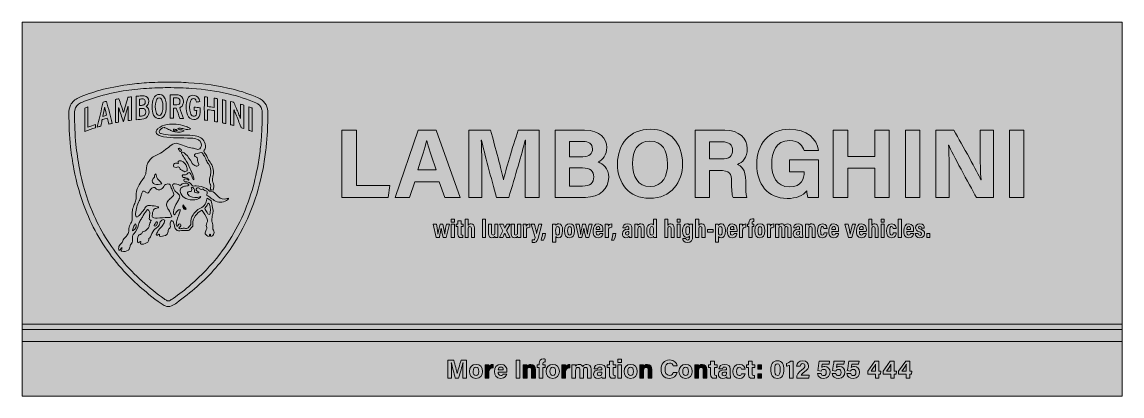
# Model space of a CAD drawing. Header units: millimetres. Extents: x 0 to 5000, y -1700 to 0.
import ezdxf

# ---------------------------------------------------------------- set-up
doc = ezdxf.new("R2010")
doc.units = ezdxf.units.MM
doc.header["$MEASUREMENT"] = 0
doc.layers.add('Layer 1', color=7, linetype='Continuous', lineweight=0)

# ---------------------------------------------------------------- blocks, each defined once
blk = doc.blocks.new('Block_1')
at = {"layer": 'Layer 1'}
for points, knots in [([(1453.9, -492), (1453.9, -492), (1519.8, -492), (1519.8, -492), (1519.8, -492), (1519.8, -742.9), (1519.8, -742.9), (1519.8, -742.9), (1671.8, -742.9), (1671.8, -742.9), (1671.8, -742.9), (1664.2, -797), (1664.2, -797), (1664.2, -797), (1453.9, -797), (1453.9, -797), (1453.9, -797), (1453.9, -492), (1453.9, -492)], [0, 0, 0, 0, 1, 1, 1, 2, 2, 2, 3, 3, 3, 4, 4, 4, 5, 5, 5, 6, 6, 6, 6]), ([(1785.3, -726.5), (1785.3, -726.5), (1761.5, -797), (1761.5, -797), (1761.5, -797), (1696.7, -797), (1696.7, -797), (1696.7, -797), (1800.3, -492), (1800.3, -492), (1800.3, -492), (1883.1, -492), (1883.1, -492), (1883.1, -492), (1991.1, -797), (1991.1, -797), (1991.1, -797), (1921.8, -797), (1921.8, -797), (1921.8, -797), (1896.7, -726.5), (1896.7, -726.5), (1896.7, -726.5), (1785.3, -726.5), (1785.3, -726.5)], [0, 0, 0, 0, 1, 1, 1, 2, 2, 2, 3, 3, 3, 4, 4, 4, 5, 5, 5, 6, 6, 6, 7, 7, 7, 8, 8, 8, 8]), ([(2286.4, -682.6), (2286.4, -630.5), (2287.2, -572.2), (2288.5, -537.7), (2288.5, -537.7), (2286.4, -537.7), (2286.4, -537.7), (2272.1, -599.9), (2241.6, -701.5), (2212.3, -797), (2212.3, -797), (2156.2, -797), (2156.2, -797), (2133.9, -713.5), (2102.4, -597.8), (2089, -536.9), (2089, -536.9), (2087, -536.9), (2087, -536.9), (2089.6, -572.6), (2090.9, -635.4), (2090.9, -687.7), (2090.9, -687.7), (2090.9, -797), (2090.9, -797), (2090.9, -797), (2030.7, -797), (2030.7, -797), (2030.7, -797), (2030.7, -492), (2030.7, -492), (2030.7, -492), (2128.9, -492), (2128.9, -492), (2152.7, -571.7), (2179.3, -671.6), (2188.5, -717.1), (2188.5, -717.1), (2189, -717.1), (2189, -717.1), (2196.5, -677), (2230, -570.1), (2255.4, -492), (2255.4, -492), (2350, -492), (2350, -492), (2350, -492), (2350, -797), (2350, -797), (2350, -797), (2286.4, -797), (2286.4, -797), (2286.4, -797), (2286.4, -682.6), (2286.4, -682.6)], [0, 0, 0, 0, 1, 1, 1, 2, 2, 2, 3, 3, 3, 4, 4, 4, 5, 5, 5, 6, 6, 6, 7, 7, 7, 8, 8, 8, 9, 9, 9, 10, 10, 10, 11, 11, 11, 12, 12, 12, 13, 13, 13, 14, 14, 14, 15, 15, 15, 16, 16, 16, 17, 17, 17, 18, 18, 18, 18]), ([(2423.1, -492), (2423.1, -492), (2556.4, -492), (2556.4, -492), (2630.1, -492), (2658, -530.4), (2658, -570), (2658, -604.4), (2639.8, -626.7), (2619.2, -636.1), (2639.8, -643.9), (2666.8, -665.6), (2666.8, -705.7), (2666.8, -757.8), (2625.8, -797), (2560.9, -797), (2560.9, -797), (2423.1, -797), (2423.1, -797), (2423.1, -797), (2423.1, -492), (2423.1, -492)], [0, 0, 0, 0, 1, 1, 1, 2, 2, 2, 3, 3, 3, 4, 4, 4, 5, 5, 5, 6, 6, 6, 7, 7, 7, 7]), ([(3002.5, -643.4), (3002.5, -728.3), (2951.5, -801.4), (2852.5, -801.4), (2756.8, -801.4), (2706.7, -731.8), (2706.7, -644.5), (2706.7, -555.7), (2762, -487.5), (2856.7, -487.5), (2946, -487.5), (3002.5, -550.1), (3002.5, -643.4)], [0, 0, 0, 0, 1, 1, 1, 2, 2, 2, 3, 3, 3, 4, 4, 4, 4]), ([(3124.6, -674.9), (3124.6, -674.9), (3124.6, -797), (3124.6, -797), (3124.6, -797), (3060.2, -797), (3060.2, -797), (3060.2, -797), (3060.2, -492), (3060.2, -492), (3060.2, -492), (3194.2, -492), (3194.2, -492), (3260.7, -492), (3296.5, -528.6), (3296.5, -575.7), (3296.5, -616.6), (3274.2, -638.8), (3252.1, -647.9), (3267.3, -653.4), (3290, -669.2), (3290, -723.8), (3290, -723.8), (3290, -738.8), (3290, -738.8), (3290, -759.3), (3290.2, -782.7), (3294.4, -797), (3294.4, -797), (3231.9, -797), (3231.9, -797), (3226.6, -783.7), (3225.5, -760.9), (3225.5, -728.5), (3225.5, -728.5), (3225.5, -724), (3225.5, -724), (3225.5, -690.7), (3217.1, -674.9), (3168, -674.9), (3168, -674.9), (3124.6, -674.9), (3124.6, -674.9)], [0, 0, 0, 0, 1, 1, 1, 2, 2, 2, 3, 3, 3, 4, 4, 4, 5, 5, 5, 6, 6, 6, 7, 7, 7, 8, 8, 8, 9, 9, 9, 10, 10, 10, 11, 11, 11, 12, 12, 12, 13, 13, 13, 14, 14, 14, 14]), ([(3620.1, -797), (3620.1, -797), (3571.8, -797), (3571.8, -797), (3569.3, -787.6), (3567.6, -777.1), (3566.8, -766.9), (3549.9, -789.7), (3520.1, -802.1), (3477.7, -802.1), (3389.2, -802.1), (3339.7, -735.2), (3339.7, -648.3), (3339.7, -556.6), (3393, -487.5), (3489.2, -487.5), (3567.7, -487.5), (3613.8, -531.8), (3621.2, -583.8), (3621.2, -583.8), (3555.3, -583.8), (3555.3, -583.8), (3549, -563.4), (3532.9, -539.3), (3488.3, -539.3), (3425.7, -539.3), (3407.8, -591.6), (3407.8, -645.4), (3407.8, -697.9), (3428.2, -749.6), (3488.7, -749.6), (3545.1, -749.6), (3555.5, -710.4), (3555.5, -683.1), (3555.5, -683.1), (3555.5, -680.4), (3555.5, -680.4), (3555.5, -680.4), (3488.6, -680.4), (3488.6, -680.4), (3488.6, -680.4), (3488.6, -626.3), (3488.6, -626.3), (3488.6, -626.3), (3620.1, -626.3), (3620.1, -626.3), (3620.1, -626.3), (3620.1, -797), (3620.1, -797)], [0, 0, 0, 0, 1, 1, 1, 2, 2, 2, 3, 3, 3, 4, 4, 4, 5, 5, 5, 6, 6, 6, 7, 7, 7, 8, 8, 8, 9, 9, 9, 10, 10, 10, 11, 11, 11, 12, 12, 12, 13, 13, 13, 14, 14, 14, 15, 15, 15, 16, 16, 16, 16]), ([(3687.4, -492), (3687.4, -492), (3753.4, -492), (3753.4, -492), (3753.4, -492), (3753.4, -610.9), (3753.4, -610.9), (3753.4, -610.9), (3876.1, -610.9), (3876.1, -610.9), (3876.1, -610.9), (3876.1, -492), (3876.1, -492), (3876.1, -492), (3942, -492), (3942, -492), (3942, -492), (3942, -797), (3942, -797), (3942, -797), (3876.1, -797), (3876.1, -797), (3876.1, -797), (3876.1, -665), (3876.1, -665), (3876.1, -665), (3753.4, -665), (3753.4, -665), (3753.4, -665), (3753.4, -797), (3753.4, -797), (3753.4, -797), (3687.4, -797), (3687.4, -797), (3687.4, -797), (3687.4, -492), (3687.4, -492)], [0, 0, 0, 0, 1, 1, 1, 2, 2, 2, 3, 3, 3, 4, 4, 4, 5, 5, 5, 6, 6, 6, 7, 7, 7, 8, 8, 8, 9, 9, 9, 10, 10, 10, 11, 11, 11, 12, 12, 12, 12]), ([(4081.2, -492), (4081.2, -492), (4081.2, -797), (4081.2, -797), (4081.2, -797), (4015.2, -797), (4015.2, -797), (4015.2, -797), (4015.2, -492), (4015.2, -492), (4015.2, -492), (4081.2, -492), (4081.2, -492)], [0, 0, 0, 0, 1, 1, 1, 2, 2, 2, 3, 3, 3, 4, 4, 4, 4]), ([(4154.1, -797), (4154.1, -797), (4154.1, -492), (4154.1, -492), (4154.1, -492), (4235.9, -492), (4235.9, -492), (4274, -560.4), (4344.4, -684), (4358.4, -717.2), (4358.4, -717.2), (4359.2, -717.2), (4359.2, -717.2), (4355.8, -685.4), (4355.8, -632.4), (4355.8, -582.4), (4355.8, -582.4), (4355.8, -492), (4355.8, -492), (4355.8, -492), (4415.6, -492), (4415.6, -492), (4415.6, -492), (4415.6, -797), (4415.6, -797), (4415.6, -797), (4338.1, -797), (4338.1, -797), (4305.3, -737.4), (4227.3, -595.5), (4212.2, -560.3), (4212.2, -560.3), (4211.4, -560.3), (4211.4, -560.3), (4213.6, -586.9), (4214.3, -649.6), (4214.3, -704.2), (4214.3, -704.2), (4214.3, -797), (4214.3, -797), (4214.3, -797), (4154.1, -797), (4154.1, -797)], [0, 0, 0, 0, 1, 1, 1, 2, 2, 2, 3, 3, 3, 4, 4, 4, 5, 5, 5, 6, 6, 6, 7, 7, 7, 8, 8, 8, 9, 9, 9, 10, 10, 10, 11, 11, 11, 12, 12, 12, 13, 13, 13, 14, 14, 14, 14]), ([(4554.5, -492), (4554.5, -492), (4554.5, -797), (4554.5, -797), (4554.5, -797), (4488.6, -797), (4488.6, -797), (4488.6, -797), (4488.6, -492), (4488.6, -492), (4488.6, -492), (4554.5, -492), (4554.5, -492)], [0, 0, 0, 0, 1, 1, 1, 2, 2, 2, 3, 3, 3, 4, 4, 4, 4]), ([(1882.6, -672.5), (1860.9, -608.1), (1847.1, -567), (1839.7, -539.6), (1839.7, -539.6), (1839.3, -539.6), (1839.3, -539.6), (1831.8, -569.6), (1816.5, -617.5), (1799.2, -672.5), (1799.2, -672.5), (1882.6, -672.5), (1882.6, -672.5)], [0, 0, 0, 0, 1, 1, 1, 2, 2, 2, 3, 3, 3, 4, 4, 4, 4]), ([(2548.8, -612.3), (2580.1, -612.3), (2593.1, -598.2), (2593.1, -576.8), (2593.1, -554.4), (2576.1, -542.9), (2550.7, -542.9), (2550.7, -542.9), (2487.9, -542.9), (2487.9, -542.9), (2487.9, -542.9), (2487.9, -612.3), (2487.9, -612.3), (2487.9, -612.3), (2548.8, -612.3), (2548.8, -612.3)], [0, 0, 0, 0, 1, 1, 1, 2, 2, 2, 3, 3, 3, 4, 4, 4, 5, 5, 5, 5]), ([(2774.8, -643.1), (2774.8, -702.7), (2800.9, -747.7), (2855, -747.7), (2913.6, -747.7), (2934.4, -698.6), (2934.4, -644.3), (2934.4, -586.6), (2910.7, -541.2), (2853.9, -541.2), (2798.8, -541.2), (2774.8, -583.8), (2774.8, -643.1)], [0, 0, 0, 0, 1, 1, 1, 2, 2, 2, 3, 3, 3, 4, 4, 4, 4]), ([(3124.6, -622.4), (3124.6, -622.4), (3179.9, -622.4), (3179.9, -622.4), (3216, -622.4), (3229.9, -608.7), (3229.9, -583.2), (3229.9, -558.3), (3213.7, -544.5), (3181.5, -544.5), (3181.5, -544.5), (3124.6, -544.5), (3124.6, -544.5), (3124.6, -544.5), (3124.6, -622.4), (3124.6, -622.4)], [0, 0, 0, 0, 1, 1, 1, 2, 2, 2, 3, 3, 3, 4, 4, 4, 5, 5, 5, 5]), ([(2487.9, -746), (2487.9, -746), (2547.4, -746), (2547.4, -746), (2583, -746), (2599.1, -731.1), (2599.1, -703.5), (2599.1, -678.9), (2583.3, -663.2), (2547, -663.2), (2547, -663.2), (2487.9, -663.2), (2487.9, -663.2), (2487.9, -663.2), (2487.9, -746), (2487.9, -746)], [0, 0, 0, 0, 1, 1, 1, 2, 2, 2, 3, 3, 3, 4, 4, 4, 5, 5, 5, 5])]:
    blk.add_open_spline(points, degree=3, knots=knots, dxfattribs=at)
blk = doc.blocks.new('Block_0')
at = {"layer": 'Layer 1'}
blk.add_blockref('Block_1', (0, 0), dxfattribs=at)
blk = doc.blocks.new('Block_3')
at = {"layer": 'Layer 1', "true_color": 0x010101, "transparency": 33554687}
h = blk.add_hatch(color=18, dxfattribs=at)
h.dxf.hatch_style = 2
edge = h.paths.add_edge_path()
edge.add_spline(control_points=[(2004.2, -1588.3), (2004.2, -1574.4), (2004.4, -1558.9), (2004.8, -1549.7), (2004.8, -1549.7), (2004.2, -1549.7), (2004.2, -1549.7), (2000.4, -1566.3), (1992.3, -1593.3), (1984.5, -1618.7), (1984.5, -1618.7), (1969.6, -1618.7), (1969.6, -1618.7), (1963.6, -1596.5), (1955.2, -1565.7), (1951.7, -1549.5), (1951.7, -1549.5), (1951.1, -1549.5), (1951.1, -1549.5), (1951.8, -1559), (1952.2, -1575.7), (1952.2, -1589.6), (1952.2, -1589.6), (1952.2, -1618.7), (1952.2, -1618.7), (1952.2, -1618.7), (1936.2, -1618.7), (1936.2, -1618.7), (1936.2, -1618.7), (1936.2, -1537.5), (1936.2, -1537.5), (1936.2, -1537.5), (1962.3, -1537.5), (1962.3, -1537.5), (1968.6, -1558.7), (1975.7, -1585.4), (1978.2, -1597.5), (1978.2, -1597.5), (1978.3, -1597.5), (1978.3, -1597.5), (1980.3, -1586.8), (1989.2, -1558.3), (1996, -1537.5), (1996, -1537.5), (2021.1, -1537.5), (2021.1, -1537.5), (2021.1, -1537.5), (2021.1, -1618.7), (2021.1, -1618.7), (2021.1, -1618.7), (2004.2, -1618.7), (2004.2, -1618.7), (2004.2, -1618.7), (2004.2, -1588.3), (2004.2, -1588.3)], knot_values=[0, 0, 0, 0, 1, 1, 1, 2, 2, 2, 3, 3, 3, 4, 4, 4, 5, 5, 5, 6, 6, 6, 7, 7, 7, 8, 8, 8, 9, 9, 9, 10, 10, 10, 11, 11, 11, 12, 12, 12, 13, 13, 13, 14, 14, 14, 15, 15, 15, 16, 16, 16, 17, 17, 17, 18, 18, 18, 18], degree=3, periodic=0)
h = blk.add_hatch(color=18, dxfattribs=at)
h.dxf.hatch_style = 2
edge = h.paths.add_edge_path()
edge.add_spline(control_points=[(2263.1, -1537.5), (2263.1, -1537.5), (2263.1, -1618.7), (2263.1, -1618.7), (2263.1, -1618.7), (2245.5, -1618.7), (2245.5, -1618.7), (2245.5, -1618.7), (2245.5, -1537.5), (2245.5, -1537.5), (2245.5, -1537.5), (2263.1, -1537.5), (2263.1, -1537.5)], knot_values=[0, 0, 0, 0, 1, 1, 1, 2, 2, 2, 3, 3, 3, 4, 4, 4, 4], degree=3, periodic=0)
h = blk.add_hatch(color=18, dxfattribs=at)
h.dxf.hatch_style = 2
edge = h.paths.add_edge_path()
edge.add_spline(control_points=[(2350.6, -1618.7), (2350.6, -1618.7), (2350.6, -1570.5), (2350.6, -1570.5), (2350.6, -1570.5), (2341.8, -1570.5), (2341.8, -1570.5), (2341.8, -1570.5), (2341.8, -1557.8), (2341.8, -1557.8), (2341.8, -1557.8), (2350.6, -1557.8), (2350.6, -1557.8), (2350.6, -1557.8), (2350.6, -1552.4), (2350.6, -1552.4), (2350.6, -1539.8), (2356.9, -1531.6), (2370.1, -1531.6), (2372.9, -1531.6), (2376.4, -1531.8), (2377.9, -1532.3), (2377.9, -1532.3), (2377.9, -1545.6), (2377.9, -1545.6), (2377, -1545.5), (2375.7, -1545.3), (2374.4, -1545.3), (2369.4, -1545.3), (2367.5, -1547.2), (2367.5, -1553.7), (2367.5, -1553.7), (2367.5, -1557.8), (2367.5, -1557.8), (2367.5, -1557.8), (2378.2, -1557.8), (2378.2, -1557.8), (2378.2, -1557.8), (2378.2, -1570.5), (2378.2, -1570.5), (2378.2, -1570.5), (2367.5, -1570.5), (2367.5, -1570.5), (2367.5, -1570.5), (2367.5, -1618.7), (2367.5, -1618.7), (2367.5, -1618.7), (2350.6, -1618.7), (2350.6, -1618.7)], knot_values=[0, 0, 0, 0, 1, 1, 1, 2, 2, 2, 3, 3, 3, 4, 4, 4, 5, 5, 5, 6, 6, 6, 7, 7, 7, 8, 8, 8, 9, 9, 9, 10, 10, 10, 11, 11, 11, 12, 12, 12, 13, 13, 13, 14, 14, 14, 15, 15, 15, 16, 16, 16, 16], degree=3, periodic=0)
h = blk.add_hatch(color=18, dxfattribs=at)
h.dxf.hatch_style = 2
edge = h.paths.add_edge_path()
edge.add_spline(control_points=[(2660.3, -1557.8), (2660.3, -1557.8), (2669.7, -1557.8), (2669.7, -1557.8), (2669.7, -1557.8), (2669.7, -1541.3), (2669.7, -1541.3), (2669.7, -1541.3), (2686.6, -1541.3), (2686.6, -1541.3), (2686.6, -1541.3), (2686.6, -1557.8), (2686.6, -1557.8), (2686.6, -1557.8), (2698.5, -1557.8), (2698.5, -1557.8), (2698.5, -1557.8), (2698.5, -1570.5), (2698.5, -1570.5), (2698.5, -1570.5), (2686.6, -1570.5), (2686.6, -1570.5), (2686.6, -1570.5), (2686.6, -1600.5), (2686.6, -1600.5), (2686.6, -1605.2), (2688, -1607), (2693, -1607), (2694, -1607), (2695.6, -1606.9), (2696.9, -1606.8), (2696.9, -1606.8), (2696.9, -1618.4), (2696.9, -1618.4), (2693.5, -1619.5), (2689, -1619.5), (2685.5, -1619.5), (2673.7, -1619.5), (2669.7, -1613.2), (2669.7, -1602.5), (2669.7, -1602.5), (2669.7, -1570.5), (2669.7, -1570.5), (2669.7, -1570.5), (2660.3, -1570.5), (2660.3, -1570.5), (2660.3, -1570.5), (2660.3, -1557.8), (2660.3, -1557.8)], knot_values=[0, 0, 0, 0, 1, 1, 1, 2, 2, 2, 3, 3, 3, 4, 4, 4, 5, 5, 5, 6, 6, 6, 7, 7, 7, 8, 8, 8, 9, 9, 9, 10, 10, 10, 11, 11, 11, 12, 12, 12, 13, 13, 13, 14, 14, 14, 15, 15, 15, 16, 16, 16, 16], degree=3, periodic=0)
h = blk.add_hatch(color=18, dxfattribs=at)
h.dxf.hatch_style = 2
edge = h.paths.add_edge_path()
edge.add_spline(control_points=[(2707.9, -1557.8), (2707.9, -1557.8), (2724.8, -1557.8), (2724.8, -1557.8), (2724.8, -1557.8), (2724.8, -1618.7), (2724.8, -1618.7), (2724.8, -1618.7), (2707.9, -1618.7), (2707.9, -1618.7), (2707.9, -1618.7), (2707.9, -1557.8), (2707.9, -1557.8)], knot_values=[0, 0, 0, 0, 1, 1, 1, 2, 2, 2, 3, 3, 3, 4, 4, 4, 4], degree=3, periodic=0)
edge = h.paths.add_edge_path()
edge.add_spline(control_points=[(2707.9, -1532.8), (2707.9, -1532.8), (2724.8, -1532.8), (2724.8, -1532.8), (2724.8, -1532.8), (2724.8, -1547.8), (2724.8, -1547.8), (2724.8, -1547.8), (2707.9, -1547.8), (2707.9, -1547.8), (2707.9, -1547.8), (2707.9, -1532.8), (2707.9, -1532.8)], knot_values=[0, 0, 0, 0, 1, 1, 1, 2, 2, 2, 3, 3, 3, 4, 4, 4, 4], degree=3, periodic=0)
h = blk.add_hatch(color=18, dxfattribs=at)
h.dxf.hatch_style = 2
edge = h.paths.add_edge_path()
edge.add_spline(control_points=[(2977.6, -1593.7), (2974.4, -1608.8), (2963, -1619.9), (2942.6, -1619.9), (2916.9, -1619.9), (2904.7, -1601.7), (2904.7, -1578.6), (2904.7, -1556.3), (2917.3, -1536.3), (2943.5, -1536.3), (2965.1, -1536.3), (2975.6, -1549), (2977.6, -1562.6), (2977.6, -1562.6), (2960, -1562.6), (2960, -1562.6), (2958.3, -1556.4), (2953.9, -1550.1), (2942.9, -1550.1), (2928.4, -1550.1), (2922.8, -1563.1), (2922.8, -1577.9), (2922.8, -1591.6), (2927.7, -1606.1), (2943.4, -1606.1), (2954.8, -1606.1), (2958.4, -1598.4), (2960, -1593.7), (2960, -1593.7), (2977.6, -1593.7), (2977.6, -1593.7)], knot_values=[0, 0, 0, 0, 1, 1, 1, 2, 2, 2, 3, 3, 3, 4, 4, 4, 5, 5, 5, 6, 6, 6, 7, 7, 7, 8, 8, 8, 9, 9, 9, 10, 10, 10, 10], degree=3, periodic=0)
h = blk.add_hatch(color=18, dxfattribs=at)
h.dxf.hatch_style = 2
edge = h.paths.add_edge_path()
edge.add_spline(control_points=[(3120.9, -1557.8), (3120.9, -1557.8), (3130.3, -1557.8), (3130.3, -1557.8), (3130.3, -1557.8), (3130.3, -1541.3), (3130.3, -1541.3), (3130.3, -1541.3), (3147.2, -1541.3), (3147.2, -1541.3), (3147.2, -1541.3), (3147.2, -1557.8), (3147.2, -1557.8), (3147.2, -1557.8), (3159.1, -1557.8), (3159.1, -1557.8), (3159.1, -1557.8), (3159.1, -1570.5), (3159.1, -1570.5), (3159.1, -1570.5), (3147.2, -1570.5), (3147.2, -1570.5), (3147.2, -1570.5), (3147.2, -1600.5), (3147.2, -1600.5), (3147.2, -1605.2), (3148.6, -1607), (3153.7, -1607), (3154.6, -1607), (3156.2, -1606.9), (3157.5, -1606.8), (3157.5, -1606.8), (3157.5, -1618.4), (3157.5, -1618.4), (3154.1, -1619.5), (3149.6, -1619.5), (3146.1, -1619.5), (3134.3, -1619.5), (3130.3, -1613.2), (3130.3, -1602.5), (3130.3, -1602.5), (3130.3, -1570.5), (3130.3, -1570.5), (3130.3, -1570.5), (3120.9, -1570.5), (3120.9, -1570.5), (3120.9, -1570.5), (3120.9, -1557.8), (3120.9, -1557.8)], knot_values=[0, 0, 0, 0, 1, 1, 1, 2, 2, 2, 3, 3, 3, 4, 4, 4, 5, 5, 5, 6, 6, 6, 7, 7, 7, 8, 8, 8, 9, 9, 9, 10, 10, 10, 11, 11, 11, 12, 12, 12, 13, 13, 13, 14, 14, 14, 15, 15, 15, 16, 16, 16, 16], degree=3, periodic=0)
h = blk.add_hatch(color=18, dxfattribs=at)
h.dxf.hatch_style = 2
edge = h.paths.add_edge_path()
edge.add_spline(control_points=[(3292.9, -1557.8), (3292.9, -1557.8), (3302.3, -1557.8), (3302.3, -1557.8), (3302.3, -1557.8), (3302.3, -1541.3), (3302.3, -1541.3), (3302.3, -1541.3), (3319.2, -1541.3), (3319.2, -1541.3), (3319.2, -1541.3), (3319.2, -1557.8), (3319.2, -1557.8), (3319.2, -1557.8), (3331.1, -1557.8), (3331.1, -1557.8), (3331.1, -1557.8), (3331.1, -1570.5), (3331.1, -1570.5), (3331.1, -1570.5), (3319.2, -1570.5), (3319.2, -1570.5), (3319.2, -1570.5), (3319.2, -1600.5), (3319.2, -1600.5), (3319.2, -1605.2), (3320.6, -1607), (3325.6, -1607), (3326.5, -1607), (3328.2, -1606.9), (3329.4, -1606.8), (3329.4, -1606.8), (3329.4, -1618.4), (3329.4, -1618.4), (3326.1, -1619.5), (3321.5, -1619.5), (3318.1, -1619.5), (3306.2, -1619.5), (3302.3, -1613.2), (3302.3, -1602.5), (3302.3, -1602.5), (3302.3, -1570.5), (3302.3, -1570.5), (3302.3, -1570.5), (3292.9, -1570.5), (3292.9, -1570.5), (3292.9, -1570.5), (3292.9, -1557.8), (3292.9, -1557.8)], knot_values=[0, 0, 0, 0, 1, 1, 1, 2, 2, 2, 3, 3, 3, 4, 4, 4, 5, 5, 5, 6, 6, 6, 7, 7, 7, 8, 8, 8, 9, 9, 9, 10, 10, 10, 11, 11, 11, 12, 12, 12, 13, 13, 13, 14, 14, 14, 15, 15, 15, 16, 16, 16, 16], degree=3, periodic=0)
h = blk.add_hatch(color=18, dxfattribs=at)
h.dxf.hatch_style = 2
edge = h.paths.add_edge_path()
edge.add_spline(control_points=[(3421.3, -1579.8), (3421.3, -1594), (3422.9, -1606.7), (3433.8, -1606.7), (3444.5, -1606.7), (3446, -1594.9), (3446, -1579.6), (3446, -1564.5), (3444.1, -1553.2), (3434, -1553.2), (3424.1, -1553.2), (3421.3, -1563), (3421.3, -1579.8)], knot_values=[0, 0, 0, 0, 1, 1, 1, 2, 2, 2, 3, 3, 3, 4, 4, 4, 4], degree=3, periodic=0)
edge = h.paths.add_edge_path()
edge.add_spline(control_points=[(3463.4, -1579.5), (3463.4, -1600.8), (3456.6, -1620.1), (3433.6, -1620.1), (3410.9, -1620.1), (3403.9, -1601.4), (3403.9, -1580), (3403.9, -1558.7), (3411.7, -1539.8), (3434, -1539.8), (3455.6, -1539.8), (3463.4, -1557.5), (3463.4, -1579.5)], knot_values=[0, 0, 0, 0, 1, 1, 1, 2, 2, 2, 3, 3, 3, 4, 4, 4, 4], degree=3, periodic=0)
h = blk.add_hatch(color=18, dxfattribs=at)
h.dxf.hatch_style = 2
edge = h.paths.add_edge_path()
edge.add_spline(control_points=[(3488.5, -1618.7), (3488.5, -1618.7), (3488.5, -1560.8), (3488.5, -1560.8), (3484.9, -1562.4), (3478.4, -1563.8), (3474.5, -1564.1), (3474.5, -1564.1), (3474.5, -1551.6), (3474.5, -1551.6), (3481.8, -1550.2), (3489.3, -1546), (3493.7, -1541.2), (3493.7, -1541.2), (3505.6, -1541.2), (3505.6, -1541.2), (3505.6, -1541.2), (3505.6, -1618.7), (3505.6, -1618.7), (3505.6, -1618.7), (3488.5, -1618.7), (3488.5, -1618.7)], knot_values=[0, 0, 0, 0, 1, 1, 1, 2, 2, 2, 3, 3, 3, 4, 4, 4, 5, 5, 5, 6, 6, 6, 7, 7, 7, 7], degree=3, periodic=0)
h = blk.add_hatch(color=18, dxfattribs=at)
h.dxf.hatch_style = 2
edge = h.paths.add_edge_path()
edge.add_spline(control_points=[(3521.4, -1618.7), (3521.4, -1618.7), (3521.4, -1617.6), (3521.4, -1617.6), (3521.4, -1604.2), (3527.5, -1593.2), (3544.3, -1581), (3555.2, -1573), (3558.5, -1570.2), (3558.5, -1563.4), (3558.5, -1556.7), (3555.3, -1552.9), (3548.7, -1552.9), (3541.1, -1552.9), (3538.4, -1557.6), (3537.3, -1564.3), (3537.3, -1564.3), (3521.1, -1564.3), (3521.1, -1564.3), (3522.2, -1551), (3530.9, -1539.8), (3548.7, -1539.8), (3568.7, -1539.8), (3575.5, -1551.7), (3575.5, -1563.3), (3575.5, -1574.6), (3570.6, -1580), (3556.3, -1590), (3546.8, -1596.8), (3543, -1601.2), (3541.6, -1604.7), (3541.6, -1604.7), (3578.3, -1604.7), (3578.3, -1604.7), (3578.3, -1604.7), (3576.2, -1618.7), (3576.2, -1618.7), (3576.2, -1618.7), (3521.4, -1618.7), (3521.4, -1618.7)], knot_values=[0, 0, 0, 0, 1, 1, 1, 2, 2, 2, 3, 3, 3, 4, 4, 4, 5, 5, 5, 6, 6, 6, 7, 7, 7, 8, 8, 8, 9, 9, 9, 10, 10, 10, 11, 11, 11, 12, 12, 12, 13, 13, 13, 13], degree=3, periodic=0)
h = blk.add_hatch(color=18, dxfattribs=at)
h.dxf.hatch_style = 2
edge = h.paths.add_edge_path()
edge.add_spline(control_points=[(3668.3, -1555), (3668.3, -1555), (3637.3, -1555), (3637.3, -1555), (3636.8, -1559.1), (3635.5, -1566.6), (3634.9, -1569.7), (3637.8, -1567.3), (3642.2, -1565.6), (3648.9, -1565.6), (3664.2, -1565.6), (3672.8, -1576.6), (3672.8, -1591.4), (3672.8, -1606.4), (3664.6, -1620.1), (3643.6, -1620.1), (3628.3, -1620.1), (3617.1, -1612.3), (3615.3, -1598.4), (3615.3, -1598.4), (3632.2, -1598.4), (3632.2, -1598.4), (3633.6, -1603.8), (3637.4, -1607.2), (3644, -1607.2), (3652, -1607.2), (3655.8, -1601.3), (3655.8, -1592.8), (3655.8, -1584.7), (3652.9, -1578.9), (3644, -1578.9), (3636.8, -1578.9), (3633.8, -1582.1), (3632.1, -1586.7), (3632.1, -1586.7), (3616.9, -1584.7), (3616.9, -1584.7), (3618.9, -1574.9), (3622.2, -1551.9), (3623.5, -1541.2), (3623.5, -1541.2), (3670.7, -1541.2), (3670.7, -1541.2), (3670.7, -1541.2), (3668.3, -1555), (3668.3, -1555)], knot_values=[0, 0, 0, 0, 1, 1, 1, 2, 2, 2, 3, 3, 3, 4, 4, 4, 5, 5, 5, 6, 6, 6, 7, 7, 7, 8, 8, 8, 9, 9, 9, 10, 10, 10, 11, 11, 11, 12, 12, 12, 13, 13, 13, 14, 14, 14, 15, 15, 15, 15], degree=3, periodic=0)
h = blk.add_hatch(color=18, dxfattribs=at)
h.dxf.hatch_style = 2
edge = h.paths.add_edge_path()
edge.add_spline(control_points=[(3735.6, -1555), (3735.6, -1555), (3704.5, -1555), (3704.5, -1555), (3704, -1559.1), (3702.7, -1566.6), (3702.2, -1569.7), (3705.1, -1567.3), (3709.5, -1565.6), (3716.1, -1565.6), (3731.4, -1565.6), (3740, -1576.6), (3740, -1591.4), (3740, -1606.4), (3731.8, -1620.1), (3710.9, -1620.1), (3695.6, -1620.1), (3684.3, -1612.3), (3682.6, -1598.4), (3682.6, -1598.4), (3699.4, -1598.4), (3699.4, -1598.4), (3700.9, -1603.8), (3704.6, -1607.2), (3711.2, -1607.2), (3719.2, -1607.2), (3723.1, -1601.3), (3723.1, -1592.8), (3723.1, -1584.7), (3720.1, -1578.9), (3711.2, -1578.9), (3704, -1578.9), (3701.1, -1582.1), (3699.3, -1586.7), (3699.3, -1586.7), (3684.1, -1584.7), (3684.1, -1584.7), (3686.2, -1574.9), (3689.5, -1551.9), (3690.8, -1541.2), (3690.8, -1541.2), (3738, -1541.2), (3738, -1541.2), (3738, -1541.2), (3735.6, -1555), (3735.6, -1555)], knot_values=[0, 0, 0, 0, 1, 1, 1, 2, 2, 2, 3, 3, 3, 4, 4, 4, 5, 5, 5, 6, 6, 6, 7, 7, 7, 8, 8, 8, 9, 9, 9, 10, 10, 10, 11, 11, 11, 12, 12, 12, 13, 13, 13, 14, 14, 14, 15, 15, 15, 15], degree=3, periodic=0)
h = blk.add_hatch(color=18, dxfattribs=at)
h.dxf.hatch_style = 2
edge = h.paths.add_edge_path()
edge.add_spline(control_points=[(3802.8, -1555), (3802.8, -1555), (3771.8, -1555), (3771.8, -1555), (3771.3, -1559.1), (3769.9, -1566.6), (3769.4, -1569.7), (3772.3, -1567.3), (3776.7, -1565.6), (3783.4, -1565.6), (3798.7, -1565.6), (3807.3, -1576.6), (3807.3, -1591.4), (3807.3, -1606.4), (3799.1, -1620.1), (3778.1, -1620.1), (3762.8, -1620.1), (3751.6, -1612.3), (3749.8, -1598.4), (3749.8, -1598.4), (3766.7, -1598.4), (3766.7, -1598.4), (3768.1, -1603.8), (3771.9, -1607.2), (3778.5, -1607.2), (3786.5, -1607.2), (3790.3, -1601.3), (3790.3, -1592.8), (3790.3, -1584.7), (3787.4, -1578.9), (3778.5, -1578.9), (3771.2, -1578.9), (3768.3, -1582.1), (3766.6, -1586.7), (3766.6, -1586.7), (3751.4, -1584.7), (3751.4, -1584.7), (3753.4, -1574.9), (3756.7, -1551.9), (3758, -1541.2), (3758, -1541.2), (3805.2, -1541.2), (3805.2, -1541.2), (3805.2, -1541.2), (3802.8, -1555), (3802.8, -1555)], knot_values=[0, 0, 0, 0, 1, 1, 1, 2, 2, 2, 3, 3, 3, 4, 4, 4, 5, 5, 5, 6, 6, 6, 7, 7, 7, 8, 8, 8, 9, 9, 9, 10, 10, 10, 11, 11, 11, 12, 12, 12, 13, 13, 13, 14, 14, 14, 15, 15, 15, 15], degree=3, periodic=0)
h = blk.add_hatch(color=18, dxfattribs=at)
h.dxf.hatch_style = 2
edge = h.paths.add_edge_path()
edge.add_spline(control_points=[(3879.3, -1573.9), (3879.3, -1565.5), (3879.3, -1560.8), (3879.6, -1555.9), (3876.6, -1562.4), (3866.5, -1577.2), (3859.2, -1587.7), (3859.2, -1587.7), (3879.3, -1587.7), (3879.3, -1587.7), (3879.3, -1587.7), (3879.3, -1573.9), (3879.3, -1573.9)], knot_values=[0, 0, 0, 0, 1, 1, 1, 2, 2, 2, 3, 3, 3, 4, 4, 4, 4], degree=3, periodic=0)
edge = h.paths.add_edge_path()
edge.add_spline(control_points=[(3879.3, -1618.7), (3879.3, -1618.7), (3879.3, -1601.3), (3879.3, -1601.3), (3879.3, -1601.3), (3844.2, -1601.3), (3844.2, -1601.3), (3844.2, -1601.3), (3844.2, -1586.6), (3844.2, -1586.6), (3844.2, -1586.6), (3876.6, -1541.2), (3876.6, -1541.2), (3876.6, -1541.2), (3894.9, -1541.2), (3894.9, -1541.2), (3894.9, -1541.2), (3894.9, -1587.7), (3894.9, -1587.7), (3894.9, -1587.7), (3904.3, -1587.7), (3904.3, -1587.7), (3904.3, -1587.7), (3902.7, -1601.3), (3902.7, -1601.3), (3902.7, -1601.3), (3894.9, -1601.3), (3894.9, -1601.3), (3894.9, -1601.3), (3894.9, -1618.7), (3894.9, -1618.7), (3894.9, -1618.7), (3879.3, -1618.7), (3879.3, -1618.7)], knot_values=[0, 0, 0, 0, 1, 1, 1, 2, 2, 2, 3, 3, 3, 4, 4, 4, 5, 5, 5, 6, 6, 6, 7, 7, 7, 8, 8, 8, 9, 9, 9, 10, 10, 10, 11, 11, 11, 11], degree=3, periodic=0)
h = blk.add_hatch(color=18, dxfattribs=at)
h.dxf.hatch_style = 2
edge = h.paths.add_edge_path()
edge.add_spline(control_points=[(3949.4, -1573.9), (3949.4, -1565.5), (3949.4, -1560.8), (3949.7, -1555.9), (3946.6, -1562.4), (3936.5, -1577.2), (3929.2, -1587.7), (3929.2, -1587.7), (3949.4, -1587.7), (3949.4, -1587.7), (3949.4, -1587.7), (3949.4, -1573.9), (3949.4, -1573.9)], knot_values=[0, 0, 0, 0, 1, 1, 1, 2, 2, 2, 3, 3, 3, 4, 4, 4, 4], degree=3, periodic=0)
edge = h.paths.add_edge_path()
edge.add_spline(control_points=[(3949.4, -1618.7), (3949.4, -1618.7), (3949.4, -1601.3), (3949.4, -1601.3), (3949.4, -1601.3), (3914.3, -1601.3), (3914.3, -1601.3), (3914.3, -1601.3), (3914.3, -1586.6), (3914.3, -1586.6), (3914.3, -1586.6), (3946.7, -1541.2), (3946.7, -1541.2), (3946.7, -1541.2), (3965, -1541.2), (3965, -1541.2), (3965, -1541.2), (3965, -1587.7), (3965, -1587.7), (3965, -1587.7), (3974.4, -1587.7), (3974.4, -1587.7), (3974.4, -1587.7), (3972.8, -1601.3), (3972.8, -1601.3), (3972.8, -1601.3), (3965, -1601.3), (3965, -1601.3), (3965, -1601.3), (3965, -1618.7), (3965, -1618.7), (3965, -1618.7), (3949.4, -1618.7), (3949.4, -1618.7)], knot_values=[0, 0, 0, 0, 1, 1, 1, 2, 2, 2, 3, 3, 3, 4, 4, 4, 5, 5, 5, 6, 6, 6, 7, 7, 7, 8, 8, 8, 9, 9, 9, 10, 10, 10, 11, 11, 11, 11], degree=3, periodic=0)
h = blk.add_hatch(color=18, dxfattribs=at)
h.dxf.hatch_style = 2
edge = h.paths.add_edge_path()
edge.add_spline(control_points=[(4019.4, -1573.9), (4019.4, -1565.5), (4019.4, -1560.8), (4019.8, -1555.9), (4016.7, -1562.4), (4006.6, -1577.2), (3999.3, -1587.7), (3999.3, -1587.7), (4019.4, -1587.7), (4019.4, -1587.7), (4019.4, -1587.7), (4019.4, -1573.9), (4019.4, -1573.9)], knot_values=[0, 0, 0, 0, 1, 1, 1, 2, 2, 2, 3, 3, 3, 4, 4, 4, 4], degree=3, periodic=0)
edge = h.paths.add_edge_path()
edge.add_spline(control_points=[(4019.4, -1618.7), (4019.4, -1618.7), (4019.4, -1601.3), (4019.4, -1601.3), (4019.4, -1601.3), (3984.4, -1601.3), (3984.4, -1601.3), (3984.4, -1601.3), (3984.4, -1586.6), (3984.4, -1586.6), (3984.4, -1586.6), (4016.7, -1541.2), (4016.7, -1541.2), (4016.7, -1541.2), (4035.1, -1541.2), (4035.1, -1541.2), (4035.1, -1541.2), (4035.1, -1587.7), (4035.1, -1587.7), (4035.1, -1587.7), (4044.4, -1587.7), (4044.4, -1587.7), (4044.4, -1587.7), (4042.9, -1601.3), (4042.9, -1601.3), (4042.9, -1601.3), (4035.1, -1601.3), (4035.1, -1601.3), (4035.1, -1601.3), (4035.1, -1618.7), (4035.1, -1618.7), (4035.1, -1618.7), (4019.4, -1618.7), (4019.4, -1618.7)], knot_values=[0, 0, 0, 0, 1, 1, 1, 2, 2, 2, 3, 3, 3, 4, 4, 4, 5, 5, 5, 6, 6, 6, 7, 7, 7, 8, 8, 8, 9, 9, 9, 10, 10, 10, 11, 11, 11, 11], degree=3, periodic=0)
h = blk.add_hatch(color=18, dxfattribs=at)
h.dxf.hatch_style = 2
edge = h.paths.add_edge_path()
edge.add_spline(control_points=[(2050.6, -1588.2), (2050.6, -1600), (2055.6, -1606.9), (2063.7, -1606.9), (2072, -1606.9), (2076.6, -1600), (2076.6, -1588.3), (2076.6, -1575.6), (2071.9, -1569.6), (2063.5, -1569.6), (2055.7, -1569.6), (2050.6, -1575.4), (2050.6, -1588.2)], knot_values=[0, 0, 0, 0, 1, 1, 1, 2, 2, 2, 3, 3, 3, 4, 4, 4, 4], degree=3, periodic=0)
edge = h.paths.add_edge_path()
edge.add_spline(control_points=[(2093.7, -1588.1), (2093.7, -1606.6), (2082.7, -1620.1), (2063.4, -1620.1), (2044.5, -1620.1), (2033.4, -1606.7), (2033.4, -1588.5), (2033.4, -1569.6), (2044.8, -1556.4), (2064.2, -1556.4), (2082.1, -1556.4), (2093.7, -1569), (2093.7, -1588.1)], knot_values=[0, 0, 0, 0, 1, 1, 1, 2, 2, 2, 3, 3, 3, 4, 4, 4, 4], degree=3, periodic=0)
h = blk.add_hatch(color=18, dxfattribs=at)
h.dxf.hatch_style = 2
edge = h.paths.add_edge_path()
edge.add_spline(control_points=[(2105.3, -1574.3), (2105.3, -1568.2), (2105.3, -1562.9), (2105.2, -1557.8), (2105.2, -1557.8), (2121.7, -1557.8), (2121.7, -1557.8), (2122, -1559.1), (2122.2, -1565.2), (2122.2, -1568.5), (2124.9, -1561.5), (2131.4, -1556.4), (2141.7, -1556.4), (2141.7, -1556.4), (2141.7, -1572.5), (2141.7, -1572.5), (2129.5, -1572.1), (2122.2, -1575.4), (2122.2, -1592.1), (2122.2, -1592.1), (2122.2, -1618.7), (2122.2, -1618.7), (2122.2, -1618.7), (2105.3, -1618.7), (2105.3, -1618.7), (2105.3, -1618.7), (2105.3, -1574.3), (2105.3, -1574.3)], knot_values=[0, 0, 0, 0, 1, 1, 1, 2, 2, 2, 3, 3, 3, 4, 4, 4, 5, 5, 5, 6, 6, 6, 7, 7, 7, 8, 8, 8, 9, 9, 9, 9], degree=3, periodic=0)
h = blk.add_hatch(color=18, dxfattribs=at)
h.dxf.hatch_style = 2
edge = h.paths.add_edge_path()
edge.add_spline(control_points=[(2187.6, -1581.5), (2187.5, -1574.4), (2184.7, -1568.4), (2176.4, -1568.4), (2168.4, -1568.4), (2165.1, -1574), (2164.4, -1581.5), (2164.4, -1581.5), (2187.6, -1581.5), (2187.6, -1581.5)], knot_values=[0, 0, 0, 0, 1, 1, 1, 2, 2, 2, 3, 3, 3, 3], degree=3, periodic=0)
edge = h.paths.add_edge_path()
edge.add_spline(control_points=[(2164.1, -1591.9), (2164.1, -1599.5), (2167.9, -1606.9), (2176.3, -1606.9), (2183.3, -1606.9), (2185.3, -1604.1), (2186.9, -1600.4), (2186.9, -1600.4), (2203.8, -1600.4), (2203.8, -1600.4), (2201.7, -1607.9), (2195, -1620.1), (2175.9, -1620.1), (2155.8, -1620.1), (2147.1, -1605.1), (2147.1, -1589.1), (2147.1, -1570), (2156.9, -1556.4), (2176.5, -1556.4), (2197.4, -1556.4), (2204.5, -1571.5), (2204.5, -1586.7), (2204.5, -1588.8), (2204.5, -1590.1), (2204.3, -1591.9), (2204.3, -1591.9), (2164.1, -1591.9), (2164.1, -1591.9)], knot_values=[0, 0, 0, 0, 1, 1, 1, 2, 2, 2, 3, 3, 3, 4, 4, 4, 5, 5, 5, 6, 6, 6, 7, 7, 7, 8, 8, 8, 9, 9, 9, 9], degree=3, periodic=0)
h = blk.add_hatch(color=18, dxfattribs=at)
h.dxf.hatch_style = 2
edge = h.paths.add_edge_path()
edge.add_spline(control_points=[(2278.7, -1573.1), (2278.7, -1567.9), (2278.7, -1562.3), (2278.5, -1557.8), (2278.5, -1557.8), (2294.9, -1557.8), (2294.9, -1557.8), (2295.2, -1559.3), (2295.4, -1563.6), (2295.5, -1565.5), (2297.6, -1561.7), (2302.5, -1556.4), (2313.2, -1556.4), (2325.5, -1556.4), (2333.4, -1564.6), (2333.4, -1579.9), (2333.4, -1579.9), (2333.4, -1618.7), (2333.4, -1618.7), (2333.4, -1618.7), (2316.5, -1618.7), (2316.5, -1618.7), (2316.5, -1618.7), (2316.5, -1581.8), (2316.5, -1581.8), (2316.5, -1575), (2314.3, -1570), (2306.8, -1570), (2299.6, -1570), (2295.5, -1574), (2295.5, -1584.8), (2295.5, -1584.8), (2295.5, -1618.7), (2295.5, -1618.7), (2295.5, -1618.7), (2278.7, -1618.7), (2278.7, -1618.7), (2278.7, -1618.7), (2278.7, -1573.1), (2278.7, -1573.1)], knot_values=[0, 0, 0, 0, 1, 1, 1, 2, 2, 2, 3, 3, 3, 4, 4, 4, 5, 5, 5, 6, 6, 6, 7, 7, 7, 8, 8, 8, 9, 9, 9, 10, 10, 10, 11, 11, 11, 12, 12, 12, 13, 13, 13, 13], degree=3, periodic=0)
h = blk.add_hatch(color=18, dxfattribs=at)
h.dxf.hatch_style = 2
edge = h.paths.add_edge_path()
edge.add_spline(control_points=[(2399.5, -1588.2), (2399.5, -1600), (2404.6, -1606.9), (2412.7, -1606.9), (2421, -1606.9), (2425.5, -1600), (2425.5, -1588.3), (2425.5, -1575.6), (2420.9, -1569.6), (2412.5, -1569.6), (2404.6, -1569.6), (2399.5, -1575.4), (2399.5, -1588.2)], knot_values=[0, 0, 0, 0, 1, 1, 1, 2, 2, 2, 3, 3, 3, 4, 4, 4, 4], degree=3, periodic=0)
edge = h.paths.add_edge_path()
edge.add_spline(control_points=[(2442.7, -1588.1), (2442.7, -1606.6), (2431.6, -1620.1), (2412.3, -1620.1), (2393.4, -1620.1), (2382.4, -1606.7), (2382.4, -1588.5), (2382.4, -1569.6), (2393.8, -1556.4), (2413.1, -1556.4), (2431.1, -1556.4), (2442.7, -1569), (2442.7, -1588.1)], knot_values=[0, 0, 0, 0, 1, 1, 1, 2, 2, 2, 3, 3, 3, 4, 4, 4, 4], degree=3, periodic=0)
h = blk.add_hatch(color=18, dxfattribs=at)
h.dxf.hatch_style = 2
edge = h.paths.add_edge_path()
edge.add_spline(control_points=[(2454.3, -1574.3), (2454.3, -1568.2), (2454.3, -1562.9), (2454.1, -1557.8), (2454.1, -1557.8), (2470.7, -1557.8), (2470.7, -1557.8), (2470.9, -1559.1), (2471.1, -1565.2), (2471.1, -1568.5), (2473.8, -1561.5), (2480.3, -1556.4), (2490.7, -1556.4), (2490.7, -1556.4), (2490.7, -1572.5), (2490.7, -1572.5), (2478.5, -1572.1), (2471.1, -1575.4), (2471.1, -1592.1), (2471.1, -1592.1), (2471.1, -1618.7), (2471.1, -1618.7), (2471.1, -1618.7), (2454.3, -1618.7), (2454.3, -1618.7), (2454.3, -1618.7), (2454.3, -1574.3), (2454.3, -1574.3)], knot_values=[0, 0, 0, 0, 1, 1, 1, 2, 2, 2, 3, 3, 3, 4, 4, 4, 5, 5, 5, 6, 6, 6, 7, 7, 7, 8, 8, 8, 9, 9, 9, 9], degree=3, periodic=0)
h = blk.add_hatch(color=18, dxfattribs=at)
h.dxf.hatch_style = 2
edge = h.paths.add_edge_path()
edge.add_spline(control_points=[(2499.7, -1573.5), (2499.7, -1568.2), (2499.7, -1563), (2499.6, -1557.8), (2499.6, -1557.8), (2515.7, -1557.8), (2515.7, -1557.8), (2516, -1559.2), (2516.3, -1562.7), (2516.4, -1565), (2519.5, -1560.5), (2524.4, -1556.4), (2533.3, -1556.4), (2542.1, -1556.4), (2546.9, -1560.9), (2549.1, -1565.6), (2552.6, -1560.6), (2557.9, -1556.4), (2567.8, -1556.4), (2578.5, -1556.4), (2587.2, -1562.9), (2587.2, -1578.7), (2587.2, -1578.7), (2587.2, -1618.7), (2587.2, -1618.7), (2587.2, -1618.7), (2570.7, -1618.7), (2570.7, -1618.7), (2570.7, -1618.7), (2570.7, -1580.8), (2570.7, -1580.8), (2570.7, -1575.3), (2568.7, -1569.9), (2561.8, -1569.9), (2554.6, -1569.9), (2551.8, -1574.5), (2551.8, -1583.9), (2551.8, -1583.9), (2551.8, -1618.7), (2551.8, -1618.7), (2551.8, -1618.7), (2535.3, -1618.7), (2535.3, -1618.7), (2535.3, -1618.7), (2535.3, -1581.4), (2535.3, -1581.4), (2535.3, -1575.1), (2533.7, -1570), (2526.5, -1570), (2519.7, -1570), (2516.4, -1574.2), (2516.4, -1584.7), (2516.4, -1584.7), (2516.4, -1618.7), (2516.4, -1618.7), (2516.4, -1618.7), (2499.7, -1618.7), (2499.7, -1618.7), (2499.7, -1618.7), (2499.7, -1573.5), (2499.7, -1573.5)], knot_values=[0, 0, 0, 0, 1, 1, 1, 2, 2, 2, 3, 3, 3, 4, 4, 4, 5, 5, 5, 6, 6, 6, 7, 7, 7, 8, 8, 8, 9, 9, 9, 10, 10, 10, 11, 11, 11, 12, 12, 12, 13, 13, 13, 14, 14, 14, 15, 15, 15, 16, 16, 16, 17, 17, 17, 18, 18, 18, 19, 19, 19, 20, 20, 20, 20], degree=3, periodic=0)
h = blk.add_hatch(color=18, dxfattribs=at)
h.dxf.hatch_style = 2
edge = h.paths.add_edge_path()
edge.add_spline(control_points=[(2635.7, -1591), (2634.3, -1591), (2631.1, -1591), (2628.8, -1591), (2618.7, -1591), (2614.9, -1594.1), (2614.9, -1600), (2614.9, -1604.4), (2617.6, -1608.1), (2623.7, -1608.1), (2634.4, -1608.1), (2635.7, -1600.6), (2635.7, -1592.6), (2635.7, -1592.6), (2635.7, -1591), (2635.7, -1591)], knot_values=[0, 0, 0, 0, 1, 1, 1, 2, 2, 2, 3, 3, 3, 4, 4, 4, 5, 5, 5, 5], degree=3, periodic=0)
edge = h.paths.add_edge_path()
edge.add_spline(control_points=[(2652.2, -1603), (2652.2, -1608.8), (2652.6, -1617.3), (2653, -1618.7), (2653, -1618.7), (2636.9, -1618.7), (2636.9, -1618.7), (2636.4, -1617.5), (2636, -1614.3), (2636, -1612.8), (2633.8, -1616.2), (2629.6, -1620.1), (2618.9, -1620.1), (2604.2, -1620.1), (2598, -1610.5), (2598, -1601), (2598, -1587.1), (2609.1, -1580.7), (2627, -1580.7), (2630, -1580.7), (2633.6, -1580.7), (2635.7, -1580.7), (2635.7, -1580.7), (2635.7, -1577), (2635.7, -1577), (2635.7, -1572.7), (2634.1, -1568.4), (2626.3, -1568.4), (2619.2, -1568.4), (2617.6, -1571.4), (2616.8, -1575.8), (2616.8, -1575.8), (2600.8, -1575.8), (2600.8, -1575.8), (2601.7, -1565), (2608.4, -1556.2), (2626.9, -1556.4), (2643.3, -1556.5), (2652.2, -1562.8), (2652.2, -1577.3), (2652.2, -1577.3), (2652.2, -1603), (2652.2, -1603)], knot_values=[0, 0, 0, 0, 1, 1, 1, 2, 2, 2, 3, 3, 3, 4, 4, 4, 5, 5, 5, 6, 6, 6, 7, 7, 7, 8, 8, 8, 9, 9, 9, 10, 10, 10, 11, 11, 11, 12, 12, 12, 13, 13, 13, 14, 14, 14, 14], degree=3, periodic=0)
h = blk.add_hatch(color=18, dxfattribs=at)
h.dxf.hatch_style = 2
edge = h.paths.add_edge_path()
edge.add_spline(control_points=[(2753.5, -1588.2), (2753.5, -1600), (2758.6, -1606.9), (2766.7, -1606.9), (2775, -1606.9), (2779.6, -1600), (2779.6, -1588.3), (2779.6, -1575.6), (2774.9, -1569.6), (2766.5, -1569.6), (2758.7, -1569.6), (2753.5, -1575.4), (2753.5, -1588.2)], knot_values=[0, 0, 0, 0, 1, 1, 1, 2, 2, 2, 3, 3, 3, 4, 4, 4, 4], degree=3, periodic=0)
edge = h.paths.add_edge_path()
edge.add_spline(control_points=[(2796.7, -1588.1), (2796.7, -1606.6), (2785.7, -1620.1), (2766.4, -1620.1), (2747.4, -1620.1), (2736.4, -1606.7), (2736.4, -1588.5), (2736.4, -1569.6), (2747.8, -1556.4), (2767.1, -1556.4), (2785.1, -1556.4), (2796.7, -1569), (2796.7, -1588.1)], knot_values=[0, 0, 0, 0, 1, 1, 1, 2, 2, 2, 3, 3, 3, 4, 4, 4, 4], degree=3, periodic=0)
h = blk.add_hatch(color=18, dxfattribs=at)
h.dxf.hatch_style = 2
edge = h.paths.add_edge_path()
edge.add_spline(control_points=[(2808.4, -1573.1), (2808.4, -1567.9), (2808.4, -1562.3), (2808.3, -1557.8), (2808.3, -1557.8), (2824.6, -1557.8), (2824.6, -1557.8), (2825, -1559.3), (2825.2, -1563.6), (2825.3, -1565.5), (2827.3, -1561.7), (2832.3, -1556.4), (2843, -1556.4), (2855.2, -1556.4), (2863.2, -1564.6), (2863.2, -1579.9), (2863.2, -1579.9), (2863.2, -1618.7), (2863.2, -1618.7), (2863.2, -1618.7), (2846.3, -1618.7), (2846.3, -1618.7), (2846.3, -1618.7), (2846.3, -1581.8), (2846.3, -1581.8), (2846.3, -1575), (2844, -1570), (2836.5, -1570), (2829.4, -1570), (2825.3, -1574), (2825.3, -1584.8), (2825.3, -1584.8), (2825.3, -1618.7), (2825.3, -1618.7), (2825.3, -1618.7), (2808.4, -1618.7), (2808.4, -1618.7), (2808.4, -1618.7), (2808.4, -1573.1), (2808.4, -1573.1)], knot_values=[0, 0, 0, 0, 1, 1, 1, 2, 2, 2, 3, 3, 3, 4, 4, 4, 5, 5, 5, 6, 6, 6, 7, 7, 7, 8, 8, 8, 9, 9, 9, 10, 10, 10, 11, 11, 11, 12, 12, 12, 13, 13, 13, 13], degree=3, periodic=0)
h = blk.add_hatch(color=18, dxfattribs=at)
h.dxf.hatch_style = 2
edge = h.paths.add_edge_path()
edge.add_spline(control_points=[(3003.4, -1588.2), (3003.4, -1600), (3008.5, -1606.9), (3016.6, -1606.9), (3024.9, -1606.9), (3029.5, -1600), (3029.5, -1588.3), (3029.5, -1575.6), (3024.8, -1569.6), (3016.4, -1569.6), (3008.6, -1569.6), (3003.4, -1575.4), (3003.4, -1588.2)], knot_values=[0, 0, 0, 0, 1, 1, 1, 2, 2, 2, 3, 3, 3, 4, 4, 4, 4], degree=3, periodic=0)
edge = h.paths.add_edge_path()
edge.add_spline(control_points=[(3046.6, -1588.1), (3046.6, -1606.6), (3035.6, -1620.1), (3016.3, -1620.1), (2997.4, -1620.1), (2986.3, -1606.7), (2986.3, -1588.5), (2986.3, -1569.6), (2997.7, -1556.4), (3017.1, -1556.4), (3035, -1556.4), (3046.6, -1569), (3046.6, -1588.1)], knot_values=[0, 0, 0, 0, 1, 1, 1, 2, 2, 2, 3, 3, 3, 4, 4, 4, 4], degree=3, periodic=0)
h = blk.add_hatch(color=18, dxfattribs=at)
h.dxf.hatch_style = 2
edge = h.paths.add_edge_path()
edge.add_spline(control_points=[(3058.3, -1573.1), (3058.3, -1567.9), (3058.3, -1562.3), (3058.2, -1557.8), (3058.2, -1557.8), (3074.5, -1557.8), (3074.5, -1557.8), (3074.9, -1559.3), (3075.1, -1563.6), (3075.2, -1565.5), (3077.3, -1561.7), (3082.2, -1556.4), (3092.9, -1556.4), (3105.1, -1556.4), (3113.1, -1564.6), (3113.1, -1579.9), (3113.1, -1579.9), (3113.1, -1618.7), (3113.1, -1618.7), (3113.1, -1618.7), (3096.2, -1618.7), (3096.2, -1618.7), (3096.2, -1618.7), (3096.2, -1581.8), (3096.2, -1581.8), (3096.2, -1575), (3093.9, -1570), (3086.5, -1570), (3079.3, -1570), (3075.2, -1574), (3075.2, -1584.8), (3075.2, -1584.8), (3075.2, -1618.7), (3075.2, -1618.7), (3075.2, -1618.7), (3058.3, -1618.7), (3058.3, -1618.7), (3058.3, -1618.7), (3058.3, -1573.1), (3058.3, -1573.1)], knot_values=[0, 0, 0, 0, 1, 1, 1, 2, 2, 2, 3, 3, 3, 4, 4, 4, 5, 5, 5, 6, 6, 6, 7, 7, 7, 8, 8, 8, 9, 9, 9, 10, 10, 10, 11, 11, 11, 12, 12, 12, 13, 13, 13, 13], degree=3, periodic=0)
h = blk.add_hatch(color=18, dxfattribs=at)
h.dxf.hatch_style = 2
edge = h.paths.add_edge_path()
edge.add_spline(control_points=[(3203, -1591), (3201.6, -1591), (3198.4, -1591), (3196.1, -1591), (3186, -1591), (3182.2, -1594.1), (3182.2, -1600), (3182.2, -1604.4), (3184.9, -1608.1), (3191, -1608.1), (3201.7, -1608.1), (3203, -1600.6), (3203, -1592.6), (3203, -1592.6), (3203, -1591), (3203, -1591)], knot_values=[0, 0, 0, 0, 1, 1, 1, 2, 2, 2, 3, 3, 3, 4, 4, 4, 5, 5, 5, 5], degree=3, periodic=0)
edge = h.paths.add_edge_path()
edge.add_spline(control_points=[(3219.5, -1603), (3219.5, -1608.8), (3219.9, -1617.3), (3220.3, -1618.7), (3220.3, -1618.7), (3204.2, -1618.7), (3204.2, -1618.7), (3203.7, -1617.5), (3203.3, -1614.3), (3203.3, -1612.8), (3201.1, -1616.2), (3197, -1620.1), (3186.2, -1620.1), (3171.5, -1620.1), (3165.3, -1610.5), (3165.3, -1601), (3165.3, -1587.1), (3176.4, -1580.7), (3194.3, -1580.7), (3197.3, -1580.7), (3201, -1580.7), (3203, -1580.7), (3203, -1580.7), (3203, -1577), (3203, -1577), (3203, -1572.7), (3201.4, -1568.4), (3193.6, -1568.4), (3186.5, -1568.4), (3184.9, -1571.4), (3184.1, -1575.8), (3184.1, -1575.8), (3168.1, -1575.8), (3168.1, -1575.8), (3169, -1565), (3175.7, -1556.2), (3194.2, -1556.4), (3210.6, -1556.5), (3219.5, -1562.8), (3219.5, -1577.3), (3219.5, -1577.3), (3219.5, -1603), (3219.5, -1603)], knot_values=[0, 0, 0, 0, 1, 1, 1, 2, 2, 2, 3, 3, 3, 4, 4, 4, 5, 5, 5, 6, 6, 6, 7, 7, 7, 8, 8, 8, 9, 9, 9, 10, 10, 10, 11, 11, 11, 12, 12, 12, 13, 13, 13, 14, 14, 14, 14], degree=3, periodic=0)
h = blk.add_hatch(color=18, dxfattribs=at)
h.dxf.hatch_style = 2
edge = h.paths.add_edge_path()
edge.add_spline(control_points=[(3287.2, -1599), (3285.1, -1609.2), (3277.9, -1620.1), (3259.8, -1620.1), (3240.8, -1620.1), (3231, -1607), (3231, -1588.7), (3231, -1570.7), (3242, -1556.4), (3260.6, -1556.4), (3281.1, -1556.4), (3286.8, -1571.1), (3287.2, -1578), (3287.2, -1578), (3270.7, -1578), (3270.7, -1578), (3269.6, -1573), (3266.8, -1569.6), (3260.2, -1569.6), (3252.5, -1569.6), (3248.2, -1576.3), (3248.2, -1588.1), (3248.2, -1601.1), (3252.8, -1607), (3260.2, -1607), (3266, -1607), (3269.1, -1603.6), (3270.6, -1599), (3270.6, -1599), (3287.2, -1599), (3287.2, -1599)], knot_values=[0, 0, 0, 0, 1, 1, 1, 2, 2, 2, 3, 3, 3, 4, 4, 4, 5, 5, 5, 6, 6, 6, 7, 7, 7, 8, 8, 8, 9, 9, 9, 10, 10, 10, 10], degree=3, periodic=0)
h = blk.add_hatch(color=18, dxfattribs=at)
h.dxf.hatch_style = 2
edge = h.paths.add_edge_path()
edge.add_spline(control_points=[(3344.2, -1618.7), (3344.2, -1618.7), (3344.2, -1599.1), (3344.2, -1599.1), (3344.2, -1599.1), (3361.8, -1599.1), (3361.8, -1599.1), (3361.8, -1599.1), (3361.8, -1618.7), (3361.8, -1618.7), (3361.8, -1618.7), (3344.2, -1618.7), (3344.2, -1618.7)], knot_values=[0, 0, 0, 0, 1, 1, 1, 2, 2, 2, 3, 3, 3, 4, 4, 4, 4], degree=3, periodic=0)
edge = h.paths.add_edge_path()
edge.add_spline(control_points=[(3344.2, -1577.9), (3344.2, -1577.9), (3344.2, -1558.3), (3344.2, -1558.3), (3344.2, -1558.3), (3361.8, -1558.3), (3361.8, -1558.3), (3361.8, -1558.3), (3361.8, -1577.9), (3361.8, -1577.9), (3361.8, -1577.9), (3344.2, -1577.9), (3344.2, -1577.9)], knot_values=[0, 0, 0, 0, 1, 1, 1, 2, 2, 2, 3, 3, 3, 4, 4, 4, 4], degree=3, periodic=0)
at = {"layer": 'Layer 1'}
for points, knots in [([(2004.2, -1588.3), (2004.2, -1574.4), (2004.4, -1558.9), (2004.8, -1549.7), (2004.8, -1549.7), (2004.2, -1549.7), (2004.2, -1549.7), (2000.4, -1566.3), (1992.3, -1593.3), (1984.5, -1618.7), (1984.5, -1618.7), (1969.6, -1618.7), (1969.6, -1618.7), (1963.6, -1596.5), (1955.2, -1565.7), (1951.7, -1549.5), (1951.7, -1549.5), (1951.1, -1549.5), (1951.1, -1549.5), (1951.8, -1559), (1952.2, -1575.7), (1952.2, -1589.6), (1952.2, -1589.6), (1952.2, -1618.7), (1952.2, -1618.7), (1952.2, -1618.7), (1936.2, -1618.7), (1936.2, -1618.7), (1936.2, -1618.7), (1936.2, -1537.5), (1936.2, -1537.5), (1936.2, -1537.5), (1962.3, -1537.5), (1962.3, -1537.5), (1968.6, -1558.7), (1975.7, -1585.4), (1978.2, -1597.5), (1978.2, -1597.5), (1978.3, -1597.5), (1978.3, -1597.5), (1980.3, -1586.8), (1989.2, -1558.3), (1996, -1537.5), (1996, -1537.5), (2021.1, -1537.5), (2021.1, -1537.5), (2021.1, -1537.5), (2021.1, -1618.7), (2021.1, -1618.7), (2021.1, -1618.7), (2004.2, -1618.7), (2004.2, -1618.7), (2004.2, -1618.7), (2004.2, -1588.3), (2004.2, -1588.3)], [0, 0, 0, 0, 1, 1, 1, 2, 2, 2, 3, 3, 3, 4, 4, 4, 5, 5, 5, 6, 6, 6, 7, 7, 7, 8, 8, 8, 9, 9, 9, 10, 10, 10, 11, 11, 11, 12, 12, 12, 13, 13, 13, 14, 14, 14, 15, 15, 15, 16, 16, 16, 17, 17, 17, 18, 18, 18, 18]), ([(2263.1, -1537.5), (2263.1, -1537.5), (2263.1, -1618.7), (2263.1, -1618.7), (2263.1, -1618.7), (2245.5, -1618.7), (2245.5, -1618.7), (2245.5, -1618.7), (2245.5, -1537.5), (2245.5, -1537.5), (2245.5, -1537.5), (2263.1, -1537.5), (2263.1, -1537.5)], [0, 0, 0, 0, 1, 1, 1, 2, 2, 2, 3, 3, 3, 4, 4, 4, 4]), ([(2350.6, -1618.7), (2350.6, -1618.7), (2350.6, -1570.5), (2350.6, -1570.5), (2350.6, -1570.5), (2341.8, -1570.5), (2341.8, -1570.5), (2341.8, -1570.5), (2341.8, -1557.8), (2341.8, -1557.8), (2341.8, -1557.8), (2350.6, -1557.8), (2350.6, -1557.8), (2350.6, -1557.8), (2350.6, -1552.4), (2350.6, -1552.4), (2350.6, -1539.8), (2356.9, -1531.6), (2370.1, -1531.6), (2372.9, -1531.6), (2376.4, -1531.8), (2377.9, -1532.3), (2377.9, -1532.3), (2377.9, -1545.6), (2377.9, -1545.6), (2377, -1545.5), (2375.7, -1545.3), (2374.4, -1545.3), (2369.4, -1545.3), (2367.5, -1547.2), (2367.5, -1553.7), (2367.5, -1553.7), (2367.5, -1557.8), (2367.5, -1557.8), (2367.5, -1557.8), (2378.2, -1557.8), (2378.2, -1557.8), (2378.2, -1557.8), (2378.2, -1570.5), (2378.2, -1570.5), (2378.2, -1570.5), (2367.5, -1570.5), (2367.5, -1570.5), (2367.5, -1570.5), (2367.5, -1618.7), (2367.5, -1618.7), (2367.5, -1618.7), (2350.6, -1618.7), (2350.6, -1618.7)], [0, 0, 0, 0, 1, 1, 1, 2, 2, 2, 3, 3, 3, 4, 4, 4, 5, 5, 5, 6, 6, 6, 7, 7, 7, 8, 8, 8, 9, 9, 9, 10, 10, 10, 11, 11, 11, 12, 12, 12, 13, 13, 13, 14, 14, 14, 15, 15, 15, 16, 16, 16, 16]), ([(2660.3, -1557.8), (2660.3, -1557.8), (2669.7, -1557.8), (2669.7, -1557.8), (2669.7, -1557.8), (2669.7, -1541.3), (2669.7, -1541.3), (2669.7, -1541.3), (2686.6, -1541.3), (2686.6, -1541.3), (2686.6, -1541.3), (2686.6, -1557.8), (2686.6, -1557.8), (2686.6, -1557.8), (2698.5, -1557.8), (2698.5, -1557.8), (2698.5, -1557.8), (2698.5, -1570.5), (2698.5, -1570.5), (2698.5, -1570.5), (2686.6, -1570.5), (2686.6, -1570.5), (2686.6, -1570.5), (2686.6, -1600.5), (2686.6, -1600.5), (2686.6, -1605.2), (2688, -1607), (2693, -1607), (2694, -1607), (2695.6, -1606.9), (2696.9, -1606.8), (2696.9, -1606.8), (2696.9, -1618.4), (2696.9, -1618.4), (2693.5, -1619.5), (2689, -1619.5), (2685.5, -1619.5), (2673.7, -1619.5), (2669.7, -1613.2), (2669.7, -1602.5), (2669.7, -1602.5), (2669.7, -1570.5), (2669.7, -1570.5), (2669.7, -1570.5), (2660.3, -1570.5), (2660.3, -1570.5), (2660.3, -1570.5), (2660.3, -1557.8), (2660.3, -1557.8)], [0, 0, 0, 0, 1, 1, 1, 2, 2, 2, 3, 3, 3, 4, 4, 4, 5, 5, 5, 6, 6, 6, 7, 7, 7, 8, 8, 8, 9, 9, 9, 10, 10, 10, 11, 11, 11, 12, 12, 12, 13, 13, 13, 14, 14, 14, 15, 15, 15, 16, 16, 16, 16]), ([(2707.9, -1532.8), (2707.9, -1532.8), (2724.8, -1532.8), (2724.8, -1532.8), (2724.8, -1532.8), (2724.8, -1547.8), (2724.8, -1547.8), (2724.8, -1547.8), (2707.9, -1547.8), (2707.9, -1547.8), (2707.9, -1547.8), (2707.9, -1532.8), (2707.9, -1532.8)], [0, 0, 0, 0, 1, 1, 1, 2, 2, 2, 3, 3, 3, 4, 4, 4, 4]), ([(2977.6, -1593.7), (2974.4, -1608.8), (2963, -1619.9), (2942.6, -1619.9), (2916.9, -1619.9), (2904.7, -1601.7), (2904.7, -1578.6), (2904.7, -1556.3), (2917.3, -1536.3), (2943.5, -1536.3), (2965.1, -1536.3), (2975.6, -1549), (2977.6, -1562.6), (2977.6, -1562.6), (2960, -1562.6), (2960, -1562.6), (2958.3, -1556.4), (2953.9, -1550.1), (2942.9, -1550.1), (2928.4, -1550.1), (2922.8, -1563.1), (2922.8, -1577.9), (2922.8, -1591.6), (2927.7, -1606.1), (2943.4, -1606.1), (2954.8, -1606.1), (2958.4, -1598.4), (2960, -1593.7), (2960, -1593.7), (2977.6, -1593.7), (2977.6, -1593.7)], [0, 0, 0, 0, 1, 1, 1, 2, 2, 2, 3, 3, 3, 4, 4, 4, 5, 5, 5, 6, 6, 6, 7, 7, 7, 8, 8, 8, 9, 9, 9, 10, 10, 10, 10]), ([(3120.9, -1557.8), (3120.9, -1557.8), (3130.3, -1557.8), (3130.3, -1557.8), (3130.3, -1557.8), (3130.3, -1541.3), (3130.3, -1541.3), (3130.3, -1541.3), (3147.2, -1541.3), (3147.2, -1541.3), (3147.2, -1541.3), (3147.2, -1557.8), (3147.2, -1557.8), (3147.2, -1557.8), (3159.1, -1557.8), (3159.1, -1557.8), (3159.1, -1557.8), (3159.1, -1570.5), (3159.1, -1570.5), (3159.1, -1570.5), (3147.2, -1570.5), (3147.2, -1570.5), (3147.2, -1570.5), (3147.2, -1600.5), (3147.2, -1600.5), (3147.2, -1605.2), (3148.6, -1607), (3153.7, -1607), (3154.6, -1607), (3156.2, -1606.9), (3157.5, -1606.8), (3157.5, -1606.8), (3157.5, -1618.4), (3157.5, -1618.4), (3154.1, -1619.5), (3149.6, -1619.5), (3146.1, -1619.5), (3134.3, -1619.5), (3130.3, -1613.2), (3130.3, -1602.5), (3130.3, -1602.5), (3130.3, -1570.5), (3130.3, -1570.5), (3130.3, -1570.5), (3120.9, -1570.5), (3120.9, -1570.5), (3120.9, -1570.5), (3120.9, -1557.8), (3120.9, -1557.8)], [0, 0, 0, 0, 1, 1, 1, 2, 2, 2, 3, 3, 3, 4, 4, 4, 5, 5, 5, 6, 6, 6, 7, 7, 7, 8, 8, 8, 9, 9, 9, 10, 10, 10, 11, 11, 11, 12, 12, 12, 13, 13, 13, 14, 14, 14, 15, 15, 15, 16, 16, 16, 16]), ([(3292.9, -1557.8), (3292.9, -1557.8), (3302.3, -1557.8), (3302.3, -1557.8), (3302.3, -1557.8), (3302.3, -1541.3), (3302.3, -1541.3), (3302.3, -1541.3), (3319.2, -1541.3), (3319.2, -1541.3), (3319.2, -1541.3), (3319.2, -1557.8), (3319.2, -1557.8), (3319.2, -1557.8), (3331.1, -1557.8), (3331.1, -1557.8), (3331.1, -1557.8), (3331.1, -1570.5), (3331.1, -1570.5), (3331.1, -1570.5), (3319.2, -1570.5), (3319.2, -1570.5), (3319.2, -1570.5), (3319.2, -1600.5), (3319.2, -1600.5), (3319.2, -1605.2), (3320.6, -1607), (3325.6, -1607), (3326.5, -1607), (3328.2, -1606.9), (3329.4, -1606.8), (3329.4, -1606.8), (3329.4, -1618.4), (3329.4, -1618.4), (3326.1, -1619.5), (3321.5, -1619.5), (3318.1, -1619.5), (3306.2, -1619.5), (3302.3, -1613.2), (3302.3, -1602.5), (3302.3, -1602.5), (3302.3, -1570.5), (3302.3, -1570.5), (3302.3, -1570.5), (3292.9, -1570.5), (3292.9, -1570.5), (3292.9, -1570.5), (3292.9, -1557.8), (3292.9, -1557.8)], [0, 0, 0, 0, 1, 1, 1, 2, 2, 2, 3, 3, 3, 4, 4, 4, 5, 5, 5, 6, 6, 6, 7, 7, 7, 8, 8, 8, 9, 9, 9, 10, 10, 10, 11, 11, 11, 12, 12, 12, 13, 13, 13, 14, 14, 14, 15, 15, 15, 16, 16, 16, 16]), ([(3463.4, -1579.5), (3463.4, -1600.8), (3456.6, -1620.1), (3433.6, -1620.1), (3410.9, -1620.1), (3403.9, -1601.4), (3403.9, -1580), (3403.9, -1558.7), (3411.7, -1539.8), (3434, -1539.8), (3455.6, -1539.8), (3463.4, -1557.5), (3463.4, -1579.5)], [0, 0, 0, 0, 1, 1, 1, 2, 2, 2, 3, 3, 3, 4, 4, 4, 4]), ([(3488.5, -1618.7), (3488.5, -1618.7), (3488.5, -1560.8), (3488.5, -1560.8), (3484.9, -1562.4), (3478.4, -1563.8), (3474.5, -1564.1), (3474.5, -1564.1), (3474.5, -1551.6), (3474.5, -1551.6), (3481.8, -1550.2), (3489.3, -1546), (3493.7, -1541.2), (3493.7, -1541.2), (3505.6, -1541.2), (3505.6, -1541.2), (3505.6, -1541.2), (3505.6, -1618.7), (3505.6, -1618.7), (3505.6, -1618.7), (3488.5, -1618.7), (3488.5, -1618.7)], [0, 0, 0, 0, 1, 1, 1, 2, 2, 2, 3, 3, 3, 4, 4, 4, 5, 5, 5, 6, 6, 6, 7, 7, 7, 7]), ([(3521.4, -1618.7), (3521.4, -1618.7), (3521.4, -1617.6), (3521.4, -1617.6), (3521.4, -1604.2), (3527.5, -1593.2), (3544.3, -1581), (3555.2, -1573), (3558.5, -1570.2), (3558.5, -1563.4), (3558.5, -1556.7), (3555.3, -1552.9), (3548.7, -1552.9), (3541.1, -1552.9), (3538.4, -1557.6), (3537.3, -1564.3), (3537.3, -1564.3), (3521.1, -1564.3), (3521.1, -1564.3), (3522.2, -1551), (3530.9, -1539.8), (3548.7, -1539.8), (3568.7, -1539.8), (3575.5, -1551.7), (3575.5, -1563.3), (3575.5, -1574.6), (3570.6, -1580), (3556.3, -1590), (3546.8, -1596.8), (3543, -1601.2), (3541.6, -1604.7), (3541.6, -1604.7), (3578.3, -1604.7), (3578.3, -1604.7), (3578.3, -1604.7), (3576.2, -1618.7), (3576.2, -1618.7), (3576.2, -1618.7), (3521.4, -1618.7), (3521.4, -1618.7)], [0, 0, 0, 0, 1, 1, 1, 2, 2, 2, 3, 3, 3, 4, 4, 4, 5, 5, 5, 6, 6, 6, 7, 7, 7, 8, 8, 8, 9, 9, 9, 10, 10, 10, 11, 11, 11, 12, 12, 12, 13, 13, 13, 13]), ([(3668.3, -1555), (3668.3, -1555), (3637.3, -1555), (3637.3, -1555), (3636.8, -1559.1), (3635.5, -1566.6), (3634.9, -1569.7), (3637.8, -1567.3), (3642.2, -1565.6), (3648.9, -1565.6), (3664.2, -1565.6), (3672.8, -1576.6), (3672.8, -1591.4), (3672.8, -1606.4), (3664.6, -1620.1), (3643.6, -1620.1), (3628.3, -1620.1), (3617.1, -1612.3), (3615.3, -1598.4), (3615.3, -1598.4), (3632.2, -1598.4), (3632.2, -1598.4), (3633.6, -1603.8), (3637.4, -1607.2), (3644, -1607.2), (3652, -1607.2), (3655.8, -1601.3), (3655.8, -1592.8), (3655.8, -1584.7), (3652.9, -1578.9), (3644, -1578.9), (3636.8, -1578.9), (3633.8, -1582.1), (3632.1, -1586.7), (3632.1, -1586.7), (3616.9, -1584.7), (3616.9, -1584.7), (3618.9, -1574.9), (3622.2, -1551.9), (3623.5, -1541.2), (3623.5, -1541.2), (3670.7, -1541.2), (3670.7, -1541.2), (3670.7, -1541.2), (3668.3, -1555), (3668.3, -1555)], [0, 0, 0, 0, 1, 1, 1, 2, 2, 2, 3, 3, 3, 4, 4, 4, 5, 5, 5, 6, 6, 6, 7, 7, 7, 8, 8, 8, 9, 9, 9, 10, 10, 10, 11, 11, 11, 12, 12, 12, 13, 13, 13, 14, 14, 14, 15, 15, 15, 15]), ([(3735.6, -1555), (3735.6, -1555), (3704.5, -1555), (3704.5, -1555), (3704, -1559.1), (3702.7, -1566.6), (3702.2, -1569.7), (3705.1, -1567.3), (3709.5, -1565.6), (3716.1, -1565.6), (3731.4, -1565.6), (3740, -1576.6), (3740, -1591.4), (3740, -1606.4), (3731.8, -1620.1), (3710.9, -1620.1), (3695.6, -1620.1), (3684.3, -1612.3), (3682.6, -1598.4), (3682.6, -1598.4), (3699.4, -1598.4), (3699.4, -1598.4), (3700.9, -1603.8), (3704.6, -1607.2), (3711.2, -1607.2), (3719.2, -1607.2), (3723.1, -1601.3), (3723.1, -1592.8), (3723.1, -1584.7), (3720.1, -1578.9), (3711.2, -1578.9), (3704, -1578.9), (3701.1, -1582.1), (3699.3, -1586.7), (3699.3, -1586.7), (3684.1, -1584.7), (3684.1, -1584.7), (3686.2, -1574.9), (3689.5, -1551.9), (3690.8, -1541.2), (3690.8, -1541.2), (3738, -1541.2), (3738, -1541.2), (3738, -1541.2), (3735.6, -1555), (3735.6, -1555)], [0, 0, 0, 0, 1, 1, 1, 2, 2, 2, 3, 3, 3, 4, 4, 4, 5, 5, 5, 6, 6, 6, 7, 7, 7, 8, 8, 8, 9, 9, 9, 10, 10, 10, 11, 11, 11, 12, 12, 12, 13, 13, 13, 14, 14, 14, 15, 15, 15, 15]), ([(3802.8, -1555), (3802.8, -1555), (3771.8, -1555), (3771.8, -1555), (3771.3, -1559.1), (3769.9, -1566.6), (3769.4, -1569.7), (3772.3, -1567.3), (3776.7, -1565.6), (3783.4, -1565.6), (3798.7, -1565.6), (3807.3, -1576.6), (3807.3, -1591.4), (3807.3, -1606.4), (3799.1, -1620.1), (3778.1, -1620.1), (3762.8, -1620.1), (3751.6, -1612.3), (3749.8, -1598.4), (3749.8, -1598.4), (3766.7, -1598.4), (3766.7, -1598.4), (3768.1, -1603.8), (3771.9, -1607.2), (3778.5, -1607.2), (3786.5, -1607.2), (3790.3, -1601.3), (3790.3, -1592.8), (3790.3, -1584.7), (3787.4, -1578.9), (3778.5, -1578.9), (3771.2, -1578.9), (3768.3, -1582.1), (3766.6, -1586.7), (3766.6, -1586.7), (3751.4, -1584.7), (3751.4, -1584.7), (3753.4, -1574.9), (3756.7, -1551.9), (3758, -1541.2), (3758, -1541.2), (3805.2, -1541.2), (3805.2, -1541.2), (3805.2, -1541.2), (3802.8, -1555), (3802.8, -1555)], [0, 0, 0, 0, 1, 1, 1, 2, 2, 2, 3, 3, 3, 4, 4, 4, 5, 5, 5, 6, 6, 6, 7, 7, 7, 8, 8, 8, 9, 9, 9, 10, 10, 10, 11, 11, 11, 12, 12, 12, 13, 13, 13, 14, 14, 14, 15, 15, 15, 15]), ([(3879.3, -1618.7), (3879.3, -1618.7), (3879.3, -1601.3), (3879.3, -1601.3), (3879.3, -1601.3), (3844.2, -1601.3), (3844.2, -1601.3), (3844.2, -1601.3), (3844.2, -1586.6), (3844.2, -1586.6), (3844.2, -1586.6), (3876.6, -1541.2), (3876.6, -1541.2), (3876.6, -1541.2), (3894.9, -1541.2), (3894.9, -1541.2), (3894.9, -1541.2), (3894.9, -1587.7), (3894.9, -1587.7), (3894.9, -1587.7), (3904.3, -1587.7), (3904.3, -1587.7), (3904.3, -1587.7), (3902.7, -1601.3), (3902.7, -1601.3), (3902.7, -1601.3), (3894.9, -1601.3), (3894.9, -1601.3), (3894.9, -1601.3), (3894.9, -1618.7), (3894.9, -1618.7), (3894.9, -1618.7), (3879.3, -1618.7), (3879.3, -1618.7)], [0, 0, 0, 0, 1, 1, 1, 2, 2, 2, 3, 3, 3, 4, 4, 4, 5, 5, 5, 6, 6, 6, 7, 7, 7, 8, 8, 8, 9, 9, 9, 10, 10, 10, 11, 11, 11, 11]), ([(3949.4, -1618.7), (3949.4, -1618.7), (3949.4, -1601.3), (3949.4, -1601.3), (3949.4, -1601.3), (3914.3, -1601.3), (3914.3, -1601.3), (3914.3, -1601.3), (3914.3, -1586.6), (3914.3, -1586.6), (3914.3, -1586.6), (3946.7, -1541.2), (3946.7, -1541.2), (3946.7, -1541.2), (3965, -1541.2), (3965, -1541.2), (3965, -1541.2), (3965, -1587.7), (3965, -1587.7), (3965, -1587.7), (3974.4, -1587.7), (3974.4, -1587.7), (3974.4, -1587.7), (3972.8, -1601.3), (3972.8, -1601.3), (3972.8, -1601.3), (3965, -1601.3), (3965, -1601.3), (3965, -1601.3), (3965, -1618.7), (3965, -1618.7), (3965, -1618.7), (3949.4, -1618.7), (3949.4, -1618.7)], [0, 0, 0, 0, 1, 1, 1, 2, 2, 2, 3, 3, 3, 4, 4, 4, 5, 5, 5, 6, 6, 6, 7, 7, 7, 8, 8, 8, 9, 9, 9, 10, 10, 10, 11, 11, 11, 11]), ([(4019.4, -1618.7), (4019.4, -1618.7), (4019.4, -1601.3), (4019.4, -1601.3), (4019.4, -1601.3), (3984.4, -1601.3), (3984.4, -1601.3), (3984.4, -1601.3), (3984.4, -1586.6), (3984.4, -1586.6), (3984.4, -1586.6), (4016.7, -1541.2), (4016.7, -1541.2), (4016.7, -1541.2), (4035.1, -1541.2), (4035.1, -1541.2), (4035.1, -1541.2), (4035.1, -1587.7), (4035.1, -1587.7), (4035.1, -1587.7), (4044.4, -1587.7), (4044.4, -1587.7), (4044.4, -1587.7), (4042.9, -1601.3), (4042.9, -1601.3), (4042.9, -1601.3), (4035.1, -1601.3), (4035.1, -1601.3), (4035.1, -1601.3), (4035.1, -1618.7), (4035.1, -1618.7), (4035.1, -1618.7), (4019.4, -1618.7), (4019.4, -1618.7)], [0, 0, 0, 0, 1, 1, 1, 2, 2, 2, 3, 3, 3, 4, 4, 4, 5, 5, 5, 6, 6, 6, 7, 7, 7, 8, 8, 8, 9, 9, 9, 10, 10, 10, 11, 11, 11, 11]), ([(2093.7, -1588.1), (2093.7, -1606.6), (2082.7, -1620.1), (2063.4, -1620.1), (2044.5, -1620.1), (2033.4, -1606.7), (2033.4, -1588.5), (2033.4, -1569.6), (2044.8, -1556.4), (2064.2, -1556.4), (2082.1, -1556.4), (2093.7, -1569), (2093.7, -1588.1)], [0, 0, 0, 0, 1, 1, 1, 2, 2, 2, 3, 3, 3, 4, 4, 4, 4]), ([(2050.6, -1588.2), (2050.6, -1600), (2055.6, -1606.9), (2063.7, -1606.9), (2072, -1606.9), (2076.6, -1600), (2076.6, -1588.3), (2076.6, -1575.6), (2071.9, -1569.6), (2063.5, -1569.6), (2055.7, -1569.6), (2050.6, -1575.4), (2050.6, -1588.2)], [0, 0, 0, 0, 1, 1, 1, 2, 2, 2, 3, 3, 3, 4, 4, 4, 4]), ([(2105.3, -1574.3), (2105.3, -1568.2), (2105.3, -1562.9), (2105.2, -1557.8), (2105.2, -1557.8), (2121.7, -1557.8), (2121.7, -1557.8), (2122, -1559.1), (2122.2, -1565.2), (2122.2, -1568.5), (2124.9, -1561.5), (2131.4, -1556.4), (2141.7, -1556.4), (2141.7, -1556.4), (2141.7, -1572.5), (2141.7, -1572.5), (2129.5, -1572.1), (2122.2, -1575.4), (2122.2, -1592.1), (2122.2, -1592.1), (2122.2, -1618.7), (2122.2, -1618.7), (2122.2, -1618.7), (2105.3, -1618.7), (2105.3, -1618.7), (2105.3, -1618.7), (2105.3, -1574.3), (2105.3, -1574.3)], [0, 0, 0, 0, 1, 1, 1, 2, 2, 2, 3, 3, 3, 4, 4, 4, 5, 5, 5, 6, 6, 6, 7, 7, 7, 8, 8, 8, 9, 9, 9, 9]), ([(2164.1, -1591.9), (2164.1, -1599.5), (2167.9, -1606.9), (2176.3, -1606.9), (2183.3, -1606.9), (2185.3, -1604.1), (2186.9, -1600.4), (2186.9, -1600.4), (2203.8, -1600.4), (2203.8, -1600.4), (2201.7, -1607.9), (2195, -1620.1), (2175.9, -1620.1), (2155.8, -1620.1), (2147.1, -1605.1), (2147.1, -1589.1), (2147.1, -1570), (2156.9, -1556.4), (2176.5, -1556.4), (2197.4, -1556.4), (2204.5, -1571.5), (2204.5, -1586.7), (2204.5, -1588.8), (2204.5, -1590.1), (2204.3, -1591.9), (2204.3, -1591.9), (2164.1, -1591.9), (2164.1, -1591.9)], [0, 0, 0, 0, 1, 1, 1, 2, 2, 2, 3, 3, 3, 4, 4, 4, 5, 5, 5, 6, 6, 6, 7, 7, 7, 8, 8, 8, 9, 9, 9, 9]), ([(2187.6, -1581.5), (2187.5, -1574.4), (2184.7, -1568.4), (2176.4, -1568.4), (2168.4, -1568.4), (2165.1, -1574), (2164.4, -1581.5), (2164.4, -1581.5), (2187.6, -1581.5), (2187.6, -1581.5)], [0, 0, 0, 0, 1, 1, 1, 2, 2, 2, 3, 3, 3, 3]), ([(2278.7, -1573.1), (2278.7, -1567.9), (2278.7, -1562.3), (2278.5, -1557.8), (2278.5, -1557.8), (2294.9, -1557.8), (2294.9, -1557.8), (2295.2, -1559.3), (2295.4, -1563.6), (2295.5, -1565.5), (2297.6, -1561.7), (2302.5, -1556.4), (2313.2, -1556.4), (2325.5, -1556.4), (2333.4, -1564.6), (2333.4, -1579.9), (2333.4, -1579.9), (2333.4, -1618.7), (2333.4, -1618.7), (2333.4, -1618.7), (2316.5, -1618.7), (2316.5, -1618.7), (2316.5, -1618.7), (2316.5, -1581.8), (2316.5, -1581.8), (2316.5, -1575), (2314.3, -1570), (2306.8, -1570), (2299.6, -1570), (2295.5, -1574), (2295.5, -1584.8), (2295.5, -1584.8), (2295.5, -1618.7), (2295.5, -1618.7), (2295.5, -1618.7), (2278.7, -1618.7), (2278.7, -1618.7), (2278.7, -1618.7), (2278.7, -1573.1), (2278.7, -1573.1)], [0, 0, 0, 0, 1, 1, 1, 2, 2, 2, 3, 3, 3, 4, 4, 4, 5, 5, 5, 6, 6, 6, 7, 7, 7, 8, 8, 8, 9, 9, 9, 10, 10, 10, 11, 11, 11, 12, 12, 12, 13, 13, 13, 13]), ([(2442.7, -1588.1), (2442.7, -1606.6), (2431.6, -1620.1), (2412.3, -1620.1), (2393.4, -1620.1), (2382.4, -1606.7), (2382.4, -1588.5), (2382.4, -1569.6), (2393.8, -1556.4), (2413.1, -1556.4), (2431.1, -1556.4), (2442.7, -1569), (2442.7, -1588.1)], [0, 0, 0, 0, 1, 1, 1, 2, 2, 2, 3, 3, 3, 4, 4, 4, 4]), ([(2399.5, -1588.2), (2399.5, -1600), (2404.6, -1606.9), (2412.7, -1606.9), (2421, -1606.9), (2425.5, -1600), (2425.5, -1588.3), (2425.5, -1575.6), (2420.9, -1569.6), (2412.5, -1569.6), (2404.6, -1569.6), (2399.5, -1575.4), (2399.5, -1588.2)], [0, 0, 0, 0, 1, 1, 1, 2, 2, 2, 3, 3, 3, 4, 4, 4, 4]), ([(2454.3, -1574.3), (2454.3, -1568.2), (2454.3, -1562.9), (2454.1, -1557.8), (2454.1, -1557.8), (2470.7, -1557.8), (2470.7, -1557.8), (2470.9, -1559.1), (2471.1, -1565.2), (2471.1, -1568.5), (2473.8, -1561.5), (2480.3, -1556.4), (2490.7, -1556.4), (2490.7, -1556.4), (2490.7, -1572.5), (2490.7, -1572.5), (2478.5, -1572.1), (2471.1, -1575.4), (2471.1, -1592.1), (2471.1, -1592.1), (2471.1, -1618.7), (2471.1, -1618.7), (2471.1, -1618.7), (2454.3, -1618.7), (2454.3, -1618.7), (2454.3, -1618.7), (2454.3, -1574.3), (2454.3, -1574.3)], [0, 0, 0, 0, 1, 1, 1, 2, 2, 2, 3, 3, 3, 4, 4, 4, 5, 5, 5, 6, 6, 6, 7, 7, 7, 8, 8, 8, 9, 9, 9, 9]), ([(2499.7, -1573.5), (2499.7, -1568.2), (2499.7, -1563), (2499.6, -1557.8), (2499.6, -1557.8), (2515.7, -1557.8), (2515.7, -1557.8), (2516, -1559.2), (2516.3, -1562.7), (2516.4, -1565), (2519.5, -1560.5), (2524.4, -1556.4), (2533.3, -1556.4), (2542.1, -1556.4), (2546.9, -1560.9), (2549.1, -1565.6), (2552.6, -1560.6), (2557.9, -1556.4), (2567.8, -1556.4), (2578.5, -1556.4), (2587.2, -1562.9), (2587.2, -1578.7), (2587.2, -1578.7), (2587.2, -1618.7), (2587.2, -1618.7), (2587.2, -1618.7), (2570.7, -1618.7), (2570.7, -1618.7), (2570.7, -1618.7), (2570.7, -1580.8), (2570.7, -1580.8), (2570.7, -1575.3), (2568.7, -1569.9), (2561.8, -1569.9), (2554.6, -1569.9), (2551.8, -1574.5), (2551.8, -1583.9), (2551.8, -1583.9), (2551.8, -1618.7), (2551.8, -1618.7), (2551.8, -1618.7), (2535.3, -1618.7), (2535.3, -1618.7), (2535.3, -1618.7), (2535.3, -1581.4), (2535.3, -1581.4), (2535.3, -1575.1), (2533.7, -1570), (2526.5, -1570), (2519.7, -1570), (2516.4, -1574.2), (2516.4, -1584.7), (2516.4, -1584.7), (2516.4, -1618.7), (2516.4, -1618.7), (2516.4, -1618.7), (2499.7, -1618.7), (2499.7, -1618.7), (2499.7, -1618.7), (2499.7, -1573.5), (2499.7, -1573.5)], [0, 0, 0, 0, 1, 1, 1, 2, 2, 2, 3, 3, 3, 4, 4, 4, 5, 5, 5, 6, 6, 6, 7, 7, 7, 8, 8, 8, 9, 9, 9, 10, 10, 10, 11, 11, 11, 12, 12, 12, 13, 13, 13, 14, 14, 14, 15, 15, 15, 16, 16, 16, 17, 17, 17, 18, 18, 18, 19, 19, 19, 20, 20, 20, 20]), ([(2652.2, -1603), (2652.2, -1608.8), (2652.6, -1617.3), (2653, -1618.7), (2653, -1618.7), (2636.9, -1618.7), (2636.9, -1618.7), (2636.4, -1617.5), (2636, -1614.3), (2636, -1612.8), (2633.8, -1616.2), (2629.6, -1620.1), (2618.9, -1620.1), (2604.2, -1620.1), (2598, -1610.5), (2598, -1601), (2598, -1587.1), (2609.1, -1580.7), (2627, -1580.7), (2630, -1580.7), (2633.6, -1580.7), (2635.7, -1580.7), (2635.7, -1580.7), (2635.7, -1577), (2635.7, -1577), (2635.7, -1572.7), (2634.1, -1568.4), (2626.3, -1568.4), (2619.2, -1568.4), (2617.6, -1571.4), (2616.8, -1575.8), (2616.8, -1575.8), (2600.8, -1575.8), (2600.8, -1575.8), (2601.7, -1565), (2608.4, -1556.2), (2626.9, -1556.4), (2643.3, -1556.5), (2652.2, -1562.8), (2652.2, -1577.3), (2652.2, -1577.3), (2652.2, -1603), (2652.2, -1603)], [0, 0, 0, 0, 1, 1, 1, 2, 2, 2, 3, 3, 3, 4, 4, 4, 5, 5, 5, 6, 6, 6, 7, 7, 7, 8, 8, 8, 9, 9, 9, 10, 10, 10, 11, 11, 11, 12, 12, 12, 13, 13, 13, 14, 14, 14, 14]), ([(2635.7, -1591), (2634.3, -1591), (2631.1, -1591), (2628.8, -1591), (2618.7, -1591), (2614.9, -1594.1), (2614.9, -1600), (2614.9, -1604.4), (2617.6, -1608.1), (2623.7, -1608.1), (2634.4, -1608.1), (2635.7, -1600.6), (2635.7, -1592.6), (2635.7, -1592.6), (2635.7, -1591), (2635.7, -1591)], [0, 0, 0, 0, 1, 1, 1, 2, 2, 2, 3, 3, 3, 4, 4, 4, 5, 5, 5, 5]), ([(2707.9, -1557.8), (2707.9, -1557.8), (2724.8, -1557.8), (2724.8, -1557.8), (2724.8, -1557.8), (2724.8, -1618.7), (2724.8, -1618.7), (2724.8, -1618.7), (2707.9, -1618.7), (2707.9, -1618.7), (2707.9, -1618.7), (2707.9, -1557.8), (2707.9, -1557.8)], [0, 0, 0, 0, 1, 1, 1, 2, 2, 2, 3, 3, 3, 4, 4, 4, 4]), ([(2796.7, -1588.1), (2796.7, -1606.6), (2785.7, -1620.1), (2766.4, -1620.1), (2747.4, -1620.1), (2736.4, -1606.7), (2736.4, -1588.5), (2736.4, -1569.6), (2747.8, -1556.4), (2767.1, -1556.4), (2785.1, -1556.4), (2796.7, -1569), (2796.7, -1588.1)], [0, 0, 0, 0, 1, 1, 1, 2, 2, 2, 3, 3, 3, 4, 4, 4, 4]), ([(2753.5, -1588.2), (2753.5, -1600), (2758.6, -1606.9), (2766.7, -1606.9), (2775, -1606.9), (2779.6, -1600), (2779.6, -1588.3), (2779.6, -1575.6), (2774.9, -1569.6), (2766.5, -1569.6), (2758.7, -1569.6), (2753.5, -1575.4), (2753.5, -1588.2)], [0, 0, 0, 0, 1, 1, 1, 2, 2, 2, 3, 3, 3, 4, 4, 4, 4]), ([(2808.4, -1573.1), (2808.4, -1567.9), (2808.4, -1562.3), (2808.3, -1557.8), (2808.3, -1557.8), (2824.6, -1557.8), (2824.6, -1557.8), (2825, -1559.3), (2825.2, -1563.6), (2825.3, -1565.5), (2827.3, -1561.7), (2832.3, -1556.4), (2843, -1556.4), (2855.2, -1556.4), (2863.2, -1564.6), (2863.2, -1579.9), (2863.2, -1579.9), (2863.2, -1618.7), (2863.2, -1618.7), (2863.2, -1618.7), (2846.3, -1618.7), (2846.3, -1618.7), (2846.3, -1618.7), (2846.3, -1581.8), (2846.3, -1581.8), (2846.3, -1575), (2844, -1570), (2836.5, -1570), (2829.4, -1570), (2825.3, -1574), (2825.3, -1584.8), (2825.3, -1584.8), (2825.3, -1618.7), (2825.3, -1618.7), (2825.3, -1618.7), (2808.4, -1618.7), (2808.4, -1618.7), (2808.4, -1618.7), (2808.4, -1573.1), (2808.4, -1573.1)], [0, 0, 0, 0, 1, 1, 1, 2, 2, 2, 3, 3, 3, 4, 4, 4, 5, 5, 5, 6, 6, 6, 7, 7, 7, 8, 8, 8, 9, 9, 9, 10, 10, 10, 11, 11, 11, 12, 12, 12, 13, 13, 13, 13]), ([(3046.6, -1588.1), (3046.6, -1606.6), (3035.6, -1620.1), (3016.3, -1620.1), (2997.4, -1620.1), (2986.3, -1606.7), (2986.3, -1588.5), (2986.3, -1569.6), (2997.7, -1556.4), (3017.1, -1556.4), (3035, -1556.4), (3046.6, -1569), (3046.6, -1588.1)], [0, 0, 0, 0, 1, 1, 1, 2, 2, 2, 3, 3, 3, 4, 4, 4, 4]), ([(3003.4, -1588.2), (3003.4, -1600), (3008.5, -1606.9), (3016.6, -1606.9), (3024.9, -1606.9), (3029.5, -1600), (3029.5, -1588.3), (3029.5, -1575.6), (3024.8, -1569.6), (3016.4, -1569.6), (3008.6, -1569.6), (3003.4, -1575.4), (3003.4, -1588.2)], [0, 0, 0, 0, 1, 1, 1, 2, 2, 2, 3, 3, 3, 4, 4, 4, 4]), ([(3058.3, -1573.1), (3058.3, -1567.9), (3058.3, -1562.3), (3058.2, -1557.8), (3058.2, -1557.8), (3074.5, -1557.8), (3074.5, -1557.8), (3074.9, -1559.3), (3075.1, -1563.6), (3075.2, -1565.5), (3077.3, -1561.7), (3082.2, -1556.4), (3092.9, -1556.4), (3105.1, -1556.4), (3113.1, -1564.6), (3113.1, -1579.9), (3113.1, -1579.9), (3113.1, -1618.7), (3113.1, -1618.7), (3113.1, -1618.7), (3096.2, -1618.7), (3096.2, -1618.7), (3096.2, -1618.7), (3096.2, -1581.8), (3096.2, -1581.8), (3096.2, -1575), (3093.9, -1570), (3086.5, -1570), (3079.3, -1570), (3075.2, -1574), (3075.2, -1584.8), (3075.2, -1584.8), (3075.2, -1618.7), (3075.2, -1618.7), (3075.2, -1618.7), (3058.3, -1618.7), (3058.3, -1618.7), (3058.3, -1618.7), (3058.3, -1573.1), (3058.3, -1573.1)], [0, 0, 0, 0, 1, 1, 1, 2, 2, 2, 3, 3, 3, 4, 4, 4, 5, 5, 5, 6, 6, 6, 7, 7, 7, 8, 8, 8, 9, 9, 9, 10, 10, 10, 11, 11, 11, 12, 12, 12, 13, 13, 13, 13]), ([(3219.5, -1603), (3219.5, -1608.8), (3219.9, -1617.3), (3220.3, -1618.7), (3220.3, -1618.7), (3204.2, -1618.7), (3204.2, -1618.7), (3203.7, -1617.5), (3203.3, -1614.3), (3203.3, -1612.8), (3201.1, -1616.2), (3197, -1620.1), (3186.2, -1620.1), (3171.5, -1620.1), (3165.3, -1610.5), (3165.3, -1601), (3165.3, -1587.1), (3176.4, -1580.7), (3194.3, -1580.7), (3197.3, -1580.7), (3201, -1580.7), (3203, -1580.7), (3203, -1580.7), (3203, -1577), (3203, -1577), (3203, -1572.7), (3201.4, -1568.4), (3193.6, -1568.4), (3186.5, -1568.4), (3184.9, -1571.4), (3184.1, -1575.8), (3184.1, -1575.8), (3168.1, -1575.8), (3168.1, -1575.8), (3169, -1565), (3175.7, -1556.2), (3194.2, -1556.4), (3210.6, -1556.5), (3219.5, -1562.8), (3219.5, -1577.3), (3219.5, -1577.3), (3219.5, -1603), (3219.5, -1603)], [0, 0, 0, 0, 1, 1, 1, 2, 2, 2, 3, 3, 3, 4, 4, 4, 5, 5, 5, 6, 6, 6, 7, 7, 7, 8, 8, 8, 9, 9, 9, 10, 10, 10, 11, 11, 11, 12, 12, 12, 13, 13, 13, 14, 14, 14, 14]), ([(3203, -1591), (3201.6, -1591), (3198.4, -1591), (3196.1, -1591), (3186, -1591), (3182.2, -1594.1), (3182.2, -1600), (3182.2, -1604.4), (3184.9, -1608.1), (3191, -1608.1), (3201.7, -1608.1), (3203, -1600.6), (3203, -1592.6), (3203, -1592.6), (3203, -1591), (3203, -1591)], [0, 0, 0, 0, 1, 1, 1, 2, 2, 2, 3, 3, 3, 4, 4, 4, 5, 5, 5, 5]), ([(3287.2, -1599), (3285.1, -1609.2), (3277.9, -1620.1), (3259.8, -1620.1), (3240.8, -1620.1), (3231, -1607), (3231, -1588.7), (3231, -1570.7), (3242, -1556.4), (3260.6, -1556.4), (3281.1, -1556.4), (3286.8, -1571.1), (3287.2, -1578), (3287.2, -1578), (3270.7, -1578), (3270.7, -1578), (3269.6, -1573), (3266.8, -1569.6), (3260.2, -1569.6), (3252.5, -1569.6), (3248.2, -1576.3), (3248.2, -1588.1), (3248.2, -1601.1), (3252.8, -1607), (3260.2, -1607), (3266, -1607), (3269.1, -1603.6), (3270.6, -1599), (3270.6, -1599), (3287.2, -1599), (3287.2, -1599)], [0, 0, 0, 0, 1, 1, 1, 2, 2, 2, 3, 3, 3, 4, 4, 4, 5, 5, 5, 6, 6, 6, 7, 7, 7, 8, 8, 8, 9, 9, 9, 10, 10, 10, 10]), ([(3344.2, -1577.9), (3344.2, -1577.9), (3344.2, -1558.3), (3344.2, -1558.3), (3344.2, -1558.3), (3361.8, -1558.3), (3361.8, -1558.3), (3361.8, -1558.3), (3361.8, -1577.9), (3361.8, -1577.9), (3361.8, -1577.9), (3344.2, -1577.9), (3344.2, -1577.9)], [0, 0, 0, 0, 1, 1, 1, 2, 2, 2, 3, 3, 3, 4, 4, 4, 4]), ([(3344.2, -1618.7), (3344.2, -1618.7), (3344.2, -1599.1), (3344.2, -1599.1), (3344.2, -1599.1), (3361.8, -1599.1), (3361.8, -1599.1), (3361.8, -1599.1), (3361.8, -1618.7), (3361.8, -1618.7), (3361.8, -1618.7), (3344.2, -1618.7), (3344.2, -1618.7)], [0, 0, 0, 0, 1, 1, 1, 2, 2, 2, 3, 3, 3, 4, 4, 4, 4]), ([(3421.3, -1579.8), (3421.3, -1594), (3422.9, -1606.7), (3433.8, -1606.7), (3444.5, -1606.7), (3446, -1594.9), (3446, -1579.6), (3446, -1564.5), (3444.1, -1553.2), (3434, -1553.2), (3424.1, -1553.2), (3421.3, -1563), (3421.3, -1579.8)], [0, 0, 0, 0, 1, 1, 1, 2, 2, 2, 3, 3, 3, 4, 4, 4, 4]), ([(3879.3, -1573.9), (3879.3, -1565.5), (3879.3, -1560.8), (3879.6, -1555.9), (3876.6, -1562.4), (3866.5, -1577.2), (3859.2, -1587.7), (3859.2, -1587.7), (3879.3, -1587.7), (3879.3, -1587.7), (3879.3, -1587.7), (3879.3, -1573.9), (3879.3, -1573.9)], [0, 0, 0, 0, 1, 1, 1, 2, 2, 2, 3, 3, 3, 4, 4, 4, 4]), ([(3949.4, -1573.9), (3949.4, -1565.5), (3949.4, -1560.8), (3949.7, -1555.9), (3946.6, -1562.4), (3936.5, -1577.2), (3929.2, -1587.7), (3929.2, -1587.7), (3949.4, -1587.7), (3949.4, -1587.7), (3949.4, -1587.7), (3949.4, -1573.9), (3949.4, -1573.9)], [0, 0, 0, 0, 1, 1, 1, 2, 2, 2, 3, 3, 3, 4, 4, 4, 4]), ([(4019.4, -1573.9), (4019.4, -1565.5), (4019.4, -1560.8), (4019.8, -1555.9), (4016.7, -1562.4), (4006.6, -1577.2), (3999.3, -1587.7), (3999.3, -1587.7), (4019.4, -1587.7), (4019.4, -1587.7), (4019.4, -1587.7), (4019.4, -1573.9), (4019.4, -1573.9)], [0, 0, 0, 0, 1, 1, 1, 2, 2, 2, 3, 3, 3, 4, 4, 4, 4])]:
    blk.add_open_spline(points, degree=3, knots=knots, dxfattribs=at)
blk = doc.blocks.new('Block_2')
at = {"layer": 'Layer 1'}
blk.add_blockref('Block_3', (0, 0), dxfattribs=at)
blk = doc.blocks.new('Block_5')
at = {"layer": 'Layer 1'}
for points, knots in [([(1951.2, -895.8), (1951.2, -895.8), (1965.3, -895.8), (1965.3, -895.8), (1965.3, -895.8), (1965.3, -909.7), (1965.3, -909.7), (1965.3, -909.7), (1951.2, -909.7), (1951.2, -909.7), (1951.2, -909.7), (1951.2, -895.8), (1951.2, -895.8)], [0, 0, 0, 0, 1, 1, 1, 2, 2, 2, 3, 3, 3, 4, 4, 4, 4]), ([(2027.7, -895.8), (2027.7, -895.8), (2027.7, -924.4), (2027.7, -924.4), (2030, -920.5), (2033.8, -917.4), (2041.4, -917.4), (2051.5, -917.4), (2056.6, -924), (2056.6, -936.4), (2056.6, -936.4), (2056.6, -979.5), (2056.6, -979.5), (2056.6, -979.5), (2042.5, -979.5), (2042.5, -979.5), (2042.5, -979.5), (2042.5, -939.2), (2042.5, -939.2), (2042.5, -933.3), (2041.5, -929.5), (2035.5, -929.5), (2029.3, -929.5), (2027.7, -934.2), (2027.7, -942.2), (2027.7, -942.2), (2027.7, -979.5), (2027.7, -979.5), (2027.7, -979.5), (2013.7, -979.5), (2013.7, -979.5), (2013.7, -979.5), (2013.7, -895.8), (2013.7, -895.8), (2013.7, -895.8), (2027.7, -895.8), (2027.7, -895.8)], [0, 0, 0, 0, 1, 1, 1, 2, 2, 2, 3, 3, 3, 4, 4, 4, 5, 5, 5, 6, 6, 6, 7, 7, 7, 8, 8, 8, 9, 9, 9, 10, 10, 10, 11, 11, 11, 12, 12, 12, 12]), ([(2093.1, -979.5), (2093.1, -979.5), (2093.1, -895.8), (2093.1, -895.8), (2093.1, -895.8), (2107.2, -895.8), (2107.2, -895.8), (2107.2, -895.8), (2107.2, -979.5), (2107.2, -979.5), (2107.2, -979.5), (2093.1, -979.5), (2093.1, -979.5)], [0, 0, 0, 0, 1, 1, 1, 2, 2, 2, 3, 3, 3, 4, 4, 4, 4]), ([(2884.8, -895.8), (2884.8, -895.8), (2884.8, -962.5), (2884.8, -962.5), (2884.8, -969.8), (2884.8, -976), (2884.9, -979.5), (2884.9, -979.5), (2871.4, -979.5), (2871.4, -979.5), (2871.2, -978), (2870.9, -974.8), (2870.9, -973), (2869.2, -977.3), (2865.5, -980.6), (2857.4, -980.6), (2844.5, -980.6), (2839.4, -969), (2839.4, -948.5), (2839.4, -929.8), (2845.5, -917.5), (2859.8, -917.5), (2866.4, -917.5), (2869.5, -919.9), (2870.7, -922.3), (2870.7, -922.3), (2870.7, -895.8), (2870.7, -895.8), (2870.7, -895.8), (2884.8, -895.8), (2884.8, -895.8)], [0, 0, 0, 0, 1, 1, 1, 2, 2, 2, 3, 3, 3, 4, 4, 4, 5, 5, 5, 6, 6, 6, 7, 7, 7, 8, 8, 8, 9, 9, 9, 10, 10, 10, 10]), ([(2935.4, -895.8), (2935.4, -895.8), (2935.4, -924.4), (2935.4, -924.4), (2937.6, -920.5), (2941.5, -917.4), (2949.1, -917.4), (2959.2, -917.4), (2964.3, -924), (2964.3, -936.4), (2964.3, -936.4), (2964.3, -979.5), (2964.3, -979.5), (2964.3, -979.5), (2950.2, -979.5), (2950.2, -979.5), (2950.2, -979.5), (2950.2, -939.2), (2950.2, -939.2), (2950.2, -933.3), (2949.1, -929.5), (2943.1, -929.5), (2936.9, -929.5), (2935.4, -934.2), (2935.4, -942.2), (2935.4, -942.2), (2935.4, -979.5), (2935.4, -979.5), (2935.4, -979.5), (2921.3, -979.5), (2921.3, -979.5), (2921.3, -979.5), (2921.3, -895.8), (2921.3, -895.8), (2921.3, -895.8), (2935.4, -895.8), (2935.4, -895.8)], [0, 0, 0, 0, 1, 1, 1, 2, 2, 2, 3, 3, 3, 4, 4, 4, 5, 5, 5, 6, 6, 6, 7, 7, 7, 8, 8, 8, 9, 9, 9, 10, 10, 10, 11, 11, 11, 12, 12, 12, 12]), ([(2977.9, -895.8), (2977.9, -895.8), (2992, -895.8), (2992, -895.8), (2992, -895.8), (2992, -909.7), (2992, -909.7), (2992, -909.7), (2977.9, -909.7), (2977.9, -909.7), (2977.9, -909.7), (2977.9, -895.8), (2977.9, -895.8)], [0, 0, 0, 0, 1, 1, 1, 2, 2, 2, 3, 3, 3, 4, 4, 4, 4]), ([(3076, -895.8), (3076, -895.8), (3076, -924.4), (3076, -924.4), (3078.2, -920.5), (3082.1, -917.4), (3089.7, -917.4), (3099.8, -917.4), (3104.9, -924), (3104.9, -936.4), (3104.9, -936.4), (3104.9, -979.5), (3104.9, -979.5), (3104.9, -979.5), (3090.8, -979.5), (3090.8, -979.5), (3090.8, -979.5), (3090.8, -939.2), (3090.8, -939.2), (3090.8, -933.3), (3089.7, -929.5), (3083.8, -929.5), (3077.5, -929.5), (3076, -934.2), (3076, -942.2), (3076, -942.2), (3076, -979.5), (3076, -979.5), (3076, -979.5), (3061.9, -979.5), (3061.9, -979.5), (3061.9, -979.5), (3061.9, -895.8), (3061.9, -895.8), (3061.9, -895.8), (3076, -895.8), (3076, -895.8)], [0, 0, 0, 0, 1, 1, 1, 2, 2, 2, 3, 3, 3, 4, 4, 4, 5, 5, 5, 6, 6, 6, 7, 7, 7, 8, 8, 8, 9, 9, 9, 10, 10, 10, 11, 11, 11, 12, 12, 12, 12]), ([(3304.3, -979.5), (3304.3, -979.5), (3304.3, -930.1), (3304.3, -930.1), (3304.3, -930.1), (3297.2, -930.1), (3297.2, -930.1), (3297.2, -930.1), (3297.2, -918.5), (3297.2, -918.5), (3297.2, -918.5), (3304.3, -918.5), (3304.3, -918.5), (3304.3, -918.5), (3304.3, -912.6), (3304.3, -912.6), (3304.3, -902.4), (3309, -895), (3321, -895), (3323.2, -895), (3325.6, -895.4), (3326.8, -895.7), (3326.8, -895.7), (3326.8, -907.5), (3326.8, -907.5), (3325.8, -907.3), (3324.7, -907.1), (3323.5, -907.1), (3319.5, -907.1), (3318.4, -909.4), (3318.4, -913.6), (3318.4, -913.6), (3318.4, -918.5), (3318.4, -918.5), (3318.4, -918.5), (3327.1, -918.5), (3327.1, -918.5), (3327.1, -918.5), (3327.1, -930.1), (3327.1, -930.1), (3327.1, -930.1), (3318.4, -930.1), (3318.4, -930.1), (3318.4, -930.1), (3318.4, -979.5), (3318.4, -979.5), (3318.4, -979.5), (3304.3, -979.5), (3304.3, -979.5)], [0, 0, 0, 0, 1, 1, 1, 2, 2, 2, 3, 3, 3, 4, 4, 4, 5, 5, 5, 6, 6, 6, 7, 7, 7, 8, 8, 8, 9, 9, 9, 10, 10, 10, 11, 11, 11, 12, 12, 12, 13, 13, 13, 14, 14, 14, 15, 15, 15, 16, 16, 16, 16]), ([(3862.7, -895.8), (3862.7, -895.8), (3862.7, -924.4), (3862.7, -924.4), (3864.9, -920.5), (3868.8, -917.4), (3876.4, -917.4), (3886.5, -917.4), (3891.6, -924), (3891.6, -936.4), (3891.6, -936.4), (3891.6, -979.5), (3891.6, -979.5), (3891.6, -979.5), (3877.5, -979.5), (3877.5, -979.5), (3877.5, -979.5), (3877.5, -939.2), (3877.5, -939.2), (3877.5, -933.3), (3876.4, -929.5), (3870.5, -929.5), (3864.3, -929.5), (3862.7, -934.2), (3862.7, -942.2), (3862.7, -942.2), (3862.7, -979.5), (3862.7, -979.5), (3862.7, -979.5), (3848.6, -979.5), (3848.6, -979.5), (3848.6, -979.5), (3848.6, -895.8), (3848.6, -895.8), (3848.6, -895.8), (3862.7, -895.8), (3862.7, -895.8)], [0, 0, 0, 0, 1, 1, 1, 2, 2, 2, 3, 3, 3, 4, 4, 4, 5, 5, 5, 6, 6, 6, 7, 7, 7, 8, 8, 8, 9, 9, 9, 10, 10, 10, 11, 11, 11, 12, 12, 12, 12]), ([(3905.3, -895.8), (3905.3, -895.8), (3919.3, -895.8), (3919.3, -895.8), (3919.3, -895.8), (3919.3, -909.7), (3919.3, -909.7), (3919.3, -909.7), (3905.3, -909.7), (3905.3, -909.7), (3905.3, -909.7), (3905.3, -895.8), (3905.3, -895.8)], [0, 0, 0, 0, 1, 1, 1, 2, 2, 2, 3, 3, 3, 4, 4, 4, 4]), ([(3983.2, -979.5), (3983.2, -979.5), (3983.2, -895.8), (3983.2, -895.8), (3983.2, -895.8), (3997.3, -895.8), (3997.3, -895.8), (3997.3, -895.8), (3997.3, -979.5), (3997.3, -979.5), (3997.3, -979.5), (3983.2, -979.5), (3983.2, -979.5)], [0, 0, 0, 0, 1, 1, 1, 2, 2, 2, 3, 3, 3, 4, 4, 4, 4]), ([(1883.7, -918.5), (1888.2, -945.4), (1889.8, -956.4), (1890.7, -964.4), (1890.7, -964.4), (1890.9, -964.4), (1890.9, -964.4), (1891.9, -956.2), (1894.5, -947.2), (1900, -918.5), (1900, -918.5), (1912.6, -918.5), (1912.6, -918.5), (1917.3, -941.4), (1920.6, -957.1), (1921.3, -964.2), (1921.3, -964.2), (1921.4, -964.2), (1921.4, -964.2), (1922.3, -957.8), (1923.4, -949.2), (1928.8, -918.5), (1928.8, -918.5), (1942.8, -918.5), (1942.8, -918.5), (1942.8, -918.5), (1927.9, -979.5), (1927.9, -979.5), (1927.9, -979.5), (1913.8, -979.5), (1913.8, -979.5), (1910.1, -960.9), (1907.1, -946.6), (1905.9, -937.7), (1905.9, -937.7), (1905.7, -937.7), (1905.7, -937.7), (1904.7, -946.4), (1901, -961.3), (1897, -979.5), (1897, -979.5), (1882.5, -979.5), (1882.5, -979.5), (1882.5, -979.5), (1868.8, -918.5), (1868.8, -918.5), (1868.8, -918.5), (1883.7, -918.5), (1883.7, -918.5)], [0, 0, 0, 0, 1, 1, 1, 2, 2, 2, 3, 3, 3, 4, 4, 4, 5, 5, 5, 6, 6, 6, 7, 7, 7, 8, 8, 8, 9, 9, 9, 10, 10, 10, 11, 11, 11, 12, 12, 12, 13, 13, 13, 14, 14, 14, 15, 15, 15, 16, 16, 16, 16]), ([(1951.1, -918.5), (1951.1, -918.5), (1965.2, -918.5), (1965.2, -918.5), (1965.2, -918.5), (1965.2, -979.5), (1965.2, -979.5), (1965.2, -979.5), (1951.1, -979.5), (1951.1, -979.5), (1951.1, -979.5), (1951.1, -918.5), (1951.1, -918.5)], [0, 0, 0, 0, 1, 1, 1, 2, 2, 2, 3, 3, 3, 4, 4, 4, 4]), ([(1973.6, -918.5), (1973.6, -918.5), (1981.5, -918.5), (1981.5, -918.5), (1981.5, -918.5), (1981.5, -903.3), (1981.5, -903.3), (1981.5, -903.3), (1995.6, -903.3), (1995.6, -903.3), (1995.6, -903.3), (1995.6, -918.5), (1995.6, -918.5), (1995.6, -918.5), (2005, -918.5), (2005, -918.5), (2005, -918.5), (2005, -930.1), (2005, -930.1), (2005, -930.1), (1995.6, -930.1), (1995.6, -930.1), (1995.6, -930.1), (1995.6, -963.4), (1995.6, -963.4), (1995.6, -967), (1996.2, -969), (2000.6, -969), (2002, -969), (2002.9, -969), (2004.1, -968.7), (2004.1, -968.7), (2004.1, -979.1), (2004.1, -979.1), (2001.5, -980.2), (1997.7, -980.3), (1995.5, -980.3), (1985.8, -980.3), (1981.5, -976.7), (1981.5, -965.8), (1981.5, -965.8), (1981.5, -930.1), (1981.5, -930.1), (1981.5, -930.1), (1973.6, -930.1), (1973.6, -930.1), (1973.6, -930.1), (1973.6, -918.5), (1973.6, -918.5)], [0, 0, 0, 0, 1, 1, 1, 2, 2, 2, 3, 3, 3, 4, 4, 4, 5, 5, 5, 6, 6, 6, 7, 7, 7, 8, 8, 8, 9, 9, 9, 10, 10, 10, 11, 11, 11, 12, 12, 12, 13, 13, 13, 14, 14, 14, 15, 15, 15, 16, 16, 16, 16]), ([(2163.3, -961.6), (2163.3, -970.5), (2163.3, -976.4), (2163.4, -979.5), (2163.4, -979.5), (2150, -979.5), (2150, -979.5), (2149.6, -977.6), (2149.5, -974.9), (2149.4, -972.8), (2146.7, -978.4), (2142.3, -980.6), (2135.9, -980.6), (2127.2, -980.6), (2120.6, -976.3), (2120.6, -962.3), (2120.6, -962.3), (2120.6, -918.5), (2120.6, -918.5), (2120.6, -918.5), (2134.7, -918.5), (2134.7, -918.5), (2134.7, -918.5), (2134.7, -959.1), (2134.7, -959.1), (2134.7, -965.1), (2136, -968.5), (2141.1, -968.5), (2146.4, -968.5), (2149.2, -965.6), (2149.2, -956), (2149.2, -956), (2149.2, -918.5), (2149.2, -918.5), (2149.2, -918.5), (2163.3, -918.5), (2163.3, -918.5), (2163.3, -918.5), (2163.3, -961.6), (2163.3, -961.6)], [0, 0, 0, 0, 1, 1, 1, 2, 2, 2, 3, 3, 3, 4, 4, 4, 5, 5, 5, 6, 6, 6, 7, 7, 7, 8, 8, 8, 9, 9, 9, 10, 10, 10, 11, 11, 11, 12, 12, 12, 13, 13, 13, 13]), ([(2186.4, -918.5), (2190.9, -928.8), (2193.4, -934.2), (2194.9, -937.4), (2194.9, -937.4), (2195, -937.4), (2195, -937.4), (2196.7, -933.3), (2199.7, -927), (2203.5, -918.5), (2203.5, -918.5), (2218.3, -918.5), (2218.3, -918.5), (2218.3, -918.5), (2202.8, -947.2), (2202.8, -947.2), (2202.8, -947.2), (2218.4, -979.5), (2218.4, -979.5), (2218.4, -979.5), (2202.8, -979.5), (2202.8, -979.5), (2198.2, -968.8), (2195.8, -963), (2194.4, -959.6), (2194.4, -959.6), (2194.3, -959.6), (2194.3, -959.6), (2193, -962.8), (2189.4, -971), (2185.7, -979.5), (2185.7, -979.5), (2170.7, -979.5), (2170.7, -979.5), (2170.7, -979.5), (2186, -949.2), (2186, -949.2), (2186, -949.2), (2171, -918.5), (2171, -918.5), (2171, -918.5), (2186.4, -918.5), (2186.4, -918.5)], [0, 0, 0, 0, 1, 1, 1, 2, 2, 2, 3, 3, 3, 4, 4, 4, 5, 5, 5, 6, 6, 6, 7, 7, 7, 8, 8, 8, 9, 9, 9, 10, 10, 10, 11, 11, 11, 12, 12, 12, 13, 13, 13, 14, 14, 14, 14]), ([(2266.7, -961.6), (2266.7, -970.5), (2266.7, -976.4), (2266.8, -979.5), (2266.8, -979.5), (2253.4, -979.5), (2253.4, -979.5), (2253, -977.6), (2252.9, -974.9), (2252.8, -972.8), (2250.1, -978.4), (2245.7, -980.6), (2239.3, -980.6), (2230.6, -980.6), (2224, -976.3), (2224, -962.3), (2224, -962.3), (2224, -918.5), (2224, -918.5), (2224, -918.5), (2238.1, -918.5), (2238.1, -918.5), (2238.1, -918.5), (2238.1, -959.1), (2238.1, -959.1), (2238.1, -965.1), (2239.4, -968.5), (2244.5, -968.5), (2249.8, -968.5), (2252.6, -965.6), (2252.6, -956), (2252.6, -956), (2252.6, -918.5), (2252.6, -918.5), (2252.6, -918.5), (2266.7, -918.5), (2266.7, -918.5), (2266.7, -918.5), (2266.7, -961.6), (2266.7, -961.6)], [0, 0, 0, 0, 1, 1, 1, 2, 2, 2, 3, 3, 3, 4, 4, 4, 5, 5, 5, 6, 6, 6, 7, 7, 7, 8, 8, 8, 9, 9, 9, 10, 10, 10, 11, 11, 11, 12, 12, 12, 13, 13, 13, 13]), ([(2278.8, -939.2), (2278.8, -929.2), (2278.8, -922.9), (2278.6, -918.5), (2278.6, -918.5), (2292.1, -918.5), (2292.1, -918.5), (2292.2, -919.6), (2292.4, -922.1), (2292.4, -928.6), (2294.7, -921.7), (2300.1, -917.5), (2308.4, -917.5), (2308.4, -917.5), (2308.4, -933.3), (2308.4, -933.3), (2298.4, -933), (2292.8, -936), (2292.8, -947.5), (2292.8, -947.5), (2292.8, -979.5), (2292.8, -979.5), (2292.8, -979.5), (2278.8, -979.5), (2278.8, -979.5), (2278.8, -979.5), (2278.8, -939.2), (2278.8, -939.2)], [0, 0, 0, 0, 1, 1, 1, 2, 2, 2, 3, 3, 3, 4, 4, 4, 5, 5, 5, 6, 6, 6, 7, 7, 7, 8, 8, 8, 9, 9, 9, 9]), ([(2329.8, -918.5), (2334.2, -938.1), (2338.5, -954.8), (2339.2, -962.1), (2339.2, -962.1), (2339.3, -962.1), (2339.3, -962.1), (2340.7, -953.4), (2344.8, -935.6), (2348.9, -918.5), (2348.9, -918.5), (2363, -918.5), (2363, -918.5), (2363, -918.5), (2345.5, -982.3), (2345.5, -982.3), (2340.3, -1001.2), (2333.4, -1002.3), (2325, -1002.3), (2323.4, -1002.3), (2321.1, -1002.2), (2319.5, -1001.9), (2319.5, -1001.9), (2319.5, -990), (2319.5, -990), (2320.3, -990.1), (2322.5, -990.3), (2323.9, -990.3), (2329.2, -990.3), (2331.1, -987.5), (2332.7, -980.3), (2332.7, -980.3), (2314.4, -918.5), (2314.4, -918.5), (2314.4, -918.5), (2329.8, -918.5), (2329.8, -918.5)], [0, 0, 0, 0, 1, 1, 1, 2, 2, 2, 3, 3, 3, 4, 4, 4, 5, 5, 5, 6, 6, 6, 7, 7, 7, 8, 8, 8, 9, 9, 9, 10, 10, 10, 11, 11, 11, 12, 12, 12, 12]), ([(2426.1, -974.8), (2426.1, -974.8), (2426.1, -1001.5), (2426.1, -1001.5), (2426.1, -1001.5), (2412.1, -1001.5), (2412.1, -1001.5), (2412.1, -1001.5), (2412.1, -936.2), (2412.1, -936.2), (2412.1, -927.9), (2412.1, -922.4), (2411.9, -918.5), (2411.9, -918.5), (2425.5, -918.5), (2425.5, -918.5), (2425.7, -919.9), (2425.9, -922.9), (2425.9, -925.2), (2427.9, -921.3), (2431.4, -917.5), (2439.6, -917.5), (2450.9, -917.5), (2457.4, -927.2), (2457.4, -948), (2457.4, -971.8), (2449.5, -980.7), (2437.7, -980.7), (2431.4, -980.7), (2427.9, -978.1), (2426.1, -974.8)], [0, 0, 0, 0, 1, 1, 1, 2, 2, 2, 3, 3, 3, 4, 4, 4, 5, 5, 5, 6, 6, 6, 7, 7, 7, 8, 8, 8, 9, 9, 9, 10, 10, 10, 10]), ([(2443.2, -948.6), (2443.2, -934.1), (2440.2, -929.5), (2434.2, -929.5), (2427.1, -929.5), (2425.7, -936.2), (2425.7, -948.1), (2425.7, -962), (2426.4, -968.7), (2434.1, -968.7), (2440.3, -968.7), (2443.2, -962.1), (2443.2, -948.6)], [0, 0, 0, 0, 1, 1, 1, 2, 2, 2, 3, 3, 3, 4, 4, 4, 4]), ([(2489.4, -917.5), (2504, -917.5), (2511.8, -928.1), (2511.8, -948.5), (2511.8, -970.6), (2503.6, -980.7), (2488.7, -980.7), (2473.9, -980.7), (2466, -971.1), (2466, -948.8), (2466, -927.2), (2475, -917.5), (2489.4, -917.5), (2489.4, -917.5), (2489.4, -917.5), (2489.4, -917.5)], [0, 0, 0, 0, 1, 1, 1, 2, 2, 2, 3, 3, 3, 4, 4, 4, 5, 5, 5, 5]), ([(2480.2, -948.7), (2480.2, -961.8), (2482.4, -968.9), (2489.1, -968.9), (2495.4, -968.9), (2497.6, -961.9), (2497.6, -948.9), (2497.6, -935.4), (2495.3, -929.3), (2489, -929.3), (2482.7, -929.3), (2480.2, -935.7), (2480.2, -948.7)], [0, 0, 0, 0, 1, 1, 1, 2, 2, 2, 3, 3, 3, 4, 4, 4, 4]), ([(2532.2, -918.5), (2536.6, -945.4), (2538.3, -956.4), (2539.1, -964.4), (2539.1, -964.4), (2539.4, -964.4), (2539.4, -964.4), (2540.4, -956.2), (2542.9, -947.2), (2548.4, -918.5), (2548.4, -918.5), (2561.1, -918.5), (2561.1, -918.5), (2565.7, -941.4), (2569, -957.1), (2569.7, -964.2), (2569.7, -964.2), (2569.9, -964.2), (2569.9, -964.2), (2570.7, -957.8), (2571.9, -949.2), (2577.3, -918.5), (2577.3, -918.5), (2591.3, -918.5), (2591.3, -918.5), (2591.3, -918.5), (2576.4, -979.5), (2576.4, -979.5), (2576.4, -979.5), (2562.2, -979.5), (2562.2, -979.5), (2558.5, -960.9), (2555.5, -946.6), (2554.3, -937.7), (2554.3, -937.7), (2554.2, -937.7), (2554.2, -937.7), (2553.1, -946.4), (2549.4, -961.3), (2545.4, -979.5), (2545.4, -979.5), (2530.9, -979.5), (2530.9, -979.5), (2530.9, -979.5), (2517.2, -918.5), (2517.2, -918.5), (2517.2, -918.5), (2532.2, -918.5), (2532.2, -918.5)], [0, 0, 0, 0, 1, 1, 1, 2, 2, 2, 3, 3, 3, 4, 4, 4, 5, 5, 5, 6, 6, 6, 7, 7, 7, 8, 8, 8, 9, 9, 9, 10, 10, 10, 11, 11, 11, 12, 12, 12, 13, 13, 13, 14, 14, 14, 15, 15, 15, 16, 16, 16, 16]), ([(2610, -952.7), (2610, -960.4), (2610.9, -969), (2618.7, -969), (2625.7, -969), (2626.6, -963.1), (2626.9, -961), (2626.9, -961), (2640.3, -961), (2640.3, -961), (2640.1, -962.9), (2638.7, -980.7), (2618.5, -980.7), (2598.7, -980.7), (2596, -964), (2596, -948.6), (2596, -929.3), (2603.3, -917.5), (2618.8, -917.5), (2636.5, -917.5), (2640.8, -930.7), (2640.8, -946.6), (2640.8, -948.8), (2640.7, -951.6), (2640.6, -952.7), (2640.6, -952.7), (2610, -952.7), (2610, -952.7)], [0, 0, 0, 0, 1, 1, 1, 2, 2, 2, 3, 3, 3, 4, 4, 4, 5, 5, 5, 6, 6, 6, 7, 7, 7, 8, 8, 8, 9, 9, 9, 9]), ([(2626.9, -942.5), (2626.9, -936.6), (2626.2, -929), (2618.8, -929), (2610.7, -929), (2610.2, -938.1), (2610.2, -942.5), (2610.2, -942.5), (2626.9, -942.5), (2626.9, -942.5)], [0, 0, 0, 0, 1, 1, 1, 2, 2, 2, 3, 3, 3, 3]), ([(2651.5, -939.2), (2651.5, -929.2), (2651.5, -922.9), (2651.4, -918.5), (2651.4, -918.5), (2664.8, -918.5), (2664.8, -918.5), (2664.9, -919.6), (2665.2, -922.1), (2665.2, -928.6), (2667.4, -921.7), (2672.8, -917.5), (2681.1, -917.5), (2681.1, -917.5), (2681.1, -933.3), (2681.1, -933.3), (2671.2, -933), (2665.6, -936), (2665.6, -947.5), (2665.6, -947.5), (2665.6, -979.5), (2665.6, -979.5), (2665.6, -979.5), (2651.5, -979.5), (2651.5, -979.5), (2651.5, -979.5), (2651.5, -939.2), (2651.5, -939.2)], [0, 0, 0, 0, 1, 1, 1, 2, 2, 2, 3, 3, 3, 4, 4, 4, 5, 5, 5, 6, 6, 6, 7, 7, 7, 8, 8, 8, 9, 9, 9, 9]), ([(2772.1, -966.2), (2772.1, -969.2), (2772.3, -976.7), (2772.5, -979.5), (2772.5, -979.5), (2759.7, -979.5), (2759.7, -979.5), (2759.5, -978.3), (2759.2, -975.6), (2759.2, -973.8), (2756.8, -977.7), (2752.8, -980.6), (2745.4, -980.6), (2733.7, -980.6), (2729.2, -971.2), (2729.2, -962.5), (2729.2, -950), (2737.7, -942.4), (2753.2, -942.4), (2755.3, -942.4), (2756.8, -942.4), (2758.2, -942.6), (2758.2, -942.6), (2758.2, -935.9), (2758.2, -935.9), (2758.2, -932.4), (2757.8, -928.2), (2751.7, -928.2), (2745.8, -928.2), (2745.1, -932), (2744.8, -936), (2744.8, -936), (2731.4, -936), (2731.4, -936), (2731.7, -927.1), (2735.9, -917.5), (2752.2, -917.5), (2765.3, -917.5), (2772.1, -923.4), (2772.1, -935.1), (2772.1, -935.1), (2772.1, -966.2), (2772.1, -966.2)], [0, 0, 0, 0, 1, 1, 1, 2, 2, 2, 3, 3, 3, 4, 4, 4, 5, 5, 5, 6, 6, 6, 7, 7, 7, 8, 8, 8, 9, 9, 9, 10, 10, 10, 11, 11, 11, 12, 12, 12, 13, 13, 13, 14, 14, 14, 14]), ([(2785.8, -937.5), (2785.8, -925), (2785.7, -921.7), (2785.6, -918.5), (2785.6, -918.5), (2799.2, -918.5), (2799.2, -918.5), (2799.4, -920), (2799.6, -922.6), (2799.6, -924.9), (2801.4, -921.5), (2805.2, -917.4), (2813.1, -917.4), (2823, -917.4), (2828.7, -923.7), (2828.7, -936), (2828.7, -936), (2828.7, -979.5), (2828.7, -979.5), (2828.7, -979.5), (2814.6, -979.5), (2814.6, -979.5), (2814.6, -979.5), (2814.6, -939.2), (2814.6, -939.2), (2814.6, -933.2), (2813.4, -929.5), (2807.7, -929.5), (2802.4, -929.5), (2799.8, -932.4), (2799.8, -941.7), (2799.8, -941.7), (2799.8, -979.5), (2799.8, -979.5), (2799.8, -979.5), (2785.8, -979.5), (2785.8, -979.5), (2785.8, -979.5), (2785.8, -937.5), (2785.8, -937.5)], [0, 0, 0, 0, 1, 1, 1, 2, 2, 2, 3, 3, 3, 4, 4, 4, 5, 5, 5, 6, 6, 6, 7, 7, 7, 8, 8, 8, 9, 9, 9, 10, 10, 10, 11, 11, 11, 12, 12, 12, 13, 13, 13, 13]), ([(2853.7, -948.7), (2853.7, -962.9), (2856.3, -968.7), (2862.2, -968.7), (2869.5, -968.7), (2871.1, -963), (2871.1, -948.3), (2871.1, -934.2), (2870, -929.5), (2862.9, -929.5), (2857.1, -929.5), (2853.7, -933.8), (2853.7, -948.7)], [0, 0, 0, 0, 1, 1, 1, 2, 2, 2, 3, 3, 3, 4, 4, 4, 4]), ([(2977.8, -918.5), (2977.8, -918.5), (2991.9, -918.5), (2991.9, -918.5), (2991.9, -918.5), (2991.9, -979.5), (2991.9, -979.5), (2991.9, -979.5), (2977.8, -979.5), (2977.8, -979.5), (2977.8, -979.5), (2977.8, -918.5), (2977.8, -918.5)], [0, 0, 0, 0, 1, 1, 1, 2, 2, 2, 3, 3, 3, 4, 4, 4, 4]), ([(3048.3, -974.6), (3048.3, -991.9), (3043.2, -1002.4), (3024.8, -1002.4), (3007.5, -1002.4), (3003.8, -992.2), (3003.4, -984.8), (3003.4, -984.8), (3017.4, -984.8), (3017.4, -984.8), (3017.7, -986.7), (3018.3, -991), (3025.3, -991), (3033, -991), (3034.4, -985.2), (3034.4, -974.6), (3034.4, -974.6), (3034.4, -971.8), (3034.4, -971.8), (3032.1, -976.8), (3027.4, -979.1), (3021.4, -979.1), (3008.4, -979.1), (3002.9, -967.7), (3002.9, -949.7), (3002.9, -928.8), (3010.4, -917.5), (3022.7, -917.5), (3030.7, -917.5), (3033.4, -921.3), (3034.4, -923.9), (3034.5, -922.1), (3034.7, -920), (3035, -918.5), (3035, -918.5), (3048.5, -918.5), (3048.5, -918.5), (3048.4, -922.3), (3048.3, -928.4), (3048.3, -936.9), (3048.3, -936.9), (3048.3, -974.6), (3048.3, -974.6)], [0, 0, 0, 0, 1, 1, 1, 2, 2, 2, 3, 3, 3, 4, 4, 4, 5, 5, 5, 6, 6, 6, 7, 7, 7, 8, 8, 8, 9, 9, 9, 10, 10, 10, 11, 11, 11, 12, 12, 12, 13, 13, 13, 14, 14, 14, 14]), ([(3017.3, -949.3), (3017.3, -961.9), (3020.3, -967.2), (3026, -967.2), (3033.1, -967.2), (3034.6, -960.4), (3034.6, -947.4), (3034.6, -936.4), (3034.1, -929.5), (3026.4, -929.5), (3020.6, -929.5), (3017.3, -935.6), (3017.3, -949.3)], [0, 0, 0, 0, 1, 1, 1, 2, 2, 2, 3, 3, 3, 4, 4, 4, 4]), ([(3141.2, -942.6), (3141.2, -942.6), (3141.2, -954.8), (3141.2, -954.8), (3141.2, -954.8), (3115.3, -954.8), (3115.3, -954.8), (3115.3, -954.8), (3115.3, -942.6), (3115.3, -942.6), (3115.3, -942.6), (3141.2, -942.6), (3141.2, -942.6)], [0, 0, 0, 0, 1, 1, 1, 2, 2, 2, 3, 3, 3, 4, 4, 4, 4]), ([(3165.7, -974.8), (3165.7, -974.8), (3165.7, -1001.5), (3165.7, -1001.5), (3165.7, -1001.5), (3151.7, -1001.5), (3151.7, -1001.5), (3151.7, -1001.5), (3151.7, -936.2), (3151.7, -936.2), (3151.7, -927.9), (3151.7, -922.4), (3151.6, -918.5), (3151.6, -918.5), (3165.1, -918.5), (3165.1, -918.5), (3165.3, -919.9), (3165.5, -922.9), (3165.5, -925.2), (3167.5, -921.3), (3171, -917.5), (3179.2, -917.5), (3190.5, -917.5), (3197, -927.2), (3197, -948), (3197, -971.8), (3189.1, -980.7), (3177.3, -980.7), (3171, -980.7), (3167.5, -978.1), (3165.7, -974.8)], [0, 0, 0, 0, 1, 1, 1, 2, 2, 2, 3, 3, 3, 4, 4, 4, 5, 5, 5, 6, 6, 6, 7, 7, 7, 8, 8, 8, 9, 9, 9, 10, 10, 10, 10]), ([(3182.8, -948.6), (3182.8, -934.1), (3179.8, -929.5), (3173.8, -929.5), (3166.7, -929.5), (3165.3, -936.2), (3165.3, -948.1), (3165.3, -962), (3166, -968.7), (3173.7, -968.7), (3179.9, -968.7), (3182.8, -962.1), (3182.8, -948.6)], [0, 0, 0, 0, 1, 1, 1, 2, 2, 2, 3, 3, 3, 4, 4, 4, 4]), ([(3219.5, -952.7), (3219.5, -960.4), (3220.5, -969), (3228.3, -969), (3235.3, -969), (3236.2, -963.1), (3236.5, -961), (3236.5, -961), (3249.9, -961), (3249.9, -961), (3249.7, -962.9), (3248.3, -980.7), (3228.1, -980.7), (3208.3, -980.7), (3205.6, -964), (3205.6, -948.6), (3205.6, -929.3), (3212.9, -917.5), (3228.4, -917.5), (3246.1, -917.5), (3250.4, -930.7), (3250.4, -946.6), (3250.4, -948.8), (3250.3, -951.6), (3250.2, -952.7), (3250.2, -952.7), (3219.5, -952.7), (3219.5, -952.7)], [0, 0, 0, 0, 1, 1, 1, 2, 2, 2, 3, 3, 3, 4, 4, 4, 5, 5, 5, 6, 6, 6, 7, 7, 7, 8, 8, 8, 9, 9, 9, 9]), ([(3236.5, -942.5), (3236.5, -936.6), (3235.8, -929), (3228.4, -929), (3220.3, -929), (3219.8, -938.1), (3219.8, -942.5), (3219.8, -942.5), (3236.5, -942.5), (3236.5, -942.5)], [0, 0, 0, 0, 1, 1, 1, 2, 2, 2, 3, 3, 3, 3]), ([(3261.1, -939.2), (3261.1, -929.2), (3261.1, -922.9), (3261, -918.5), (3261, -918.5), (3274.4, -918.5), (3274.4, -918.5), (3274.5, -919.6), (3274.7, -922.1), (3274.7, -928.6), (3277, -921.7), (3282.4, -917.5), (3290.7, -917.5), (3290.7, -917.5), (3290.7, -933.3), (3290.7, -933.3), (3280.7, -933), (3275.1, -936), (3275.1, -947.5), (3275.1, -947.5), (3275.1, -979.5), (3275.1, -979.5), (3275.1, -979.5), (3261.1, -979.5), (3261.1, -979.5), (3261.1, -979.5), (3261.1, -939.2), (3261.1, -939.2)], [0, 0, 0, 0, 1, 1, 1, 2, 2, 2, 3, 3, 3, 4, 4, 4, 5, 5, 5, 6, 6, 6, 7, 7, 7, 8, 8, 8, 9, 9, 9, 9]), ([(3354.8, -917.5), (3369.4, -917.5), (3377.1, -928.1), (3377.1, -948.5), (3377.1, -970.6), (3369, -980.7), (3354.1, -980.7), (3339.3, -980.7), (3331.3, -971.1), (3331.3, -948.8), (3331.3, -927.2), (3340.4, -917.5), (3354.8, -917.5), (3354.8, -917.5), (3354.8, -917.5), (3354.8, -917.5)], [0, 0, 0, 0, 1, 1, 1, 2, 2, 2, 3, 3, 3, 4, 4, 4, 5, 5, 5, 5]), ([(3345.5, -948.7), (3345.5, -961.8), (3347.7, -968.9), (3354.5, -968.9), (3360.8, -968.9), (3362.9, -961.9), (3362.9, -948.9), (3362.9, -935.4), (3360.7, -929.3), (3354.3, -929.3), (3348.1, -929.3), (3345.5, -935.7), (3345.5, -948.7)], [0, 0, 0, 0, 1, 1, 1, 2, 2, 2, 3, 3, 3, 4, 4, 4, 4]), ([(3387.9, -939.2), (3387.9, -929.2), (3387.9, -922.9), (3387.8, -918.5), (3387.8, -918.5), (3401.2, -918.5), (3401.2, -918.5), (3401.3, -919.6), (3401.6, -922.1), (3401.6, -928.6), (3403.9, -921.7), (3409.2, -917.5), (3417.5, -917.5), (3417.5, -917.5), (3417.5, -933.3), (3417.5, -933.3), (3407.6, -933), (3402, -936), (3402, -947.5), (3402, -947.5), (3402, -979.5), (3402, -979.5), (3402, -979.5), (3387.9, -979.5), (3387.9, -979.5), (3387.9, -979.5), (3387.9, -939.2), (3387.9, -939.2)], [0, 0, 0, 0, 1, 1, 1, 2, 2, 2, 3, 3, 3, 4, 4, 4, 5, 5, 5, 6, 6, 6, 7, 7, 7, 8, 8, 8, 9, 9, 9, 9]), ([(3425.7, -936.8), (3425.7, -924.8), (3425.7, -921.2), (3425.6, -918.5), (3425.6, -918.5), (3439, -918.5), (3439, -918.5), (3439.3, -919.7), (3439.5, -922.8), (3439.5, -924.7), (3442.2, -920), (3446.7, -917.5), (3452.9, -917.5), (3459.5, -917.5), (3463.4, -920.5), (3465.2, -925.8), (3467.7, -921.5), (3472, -917.5), (3480.2, -917.5), (3488.9, -917.5), (3495.6, -921.9), (3495.6, -935.8), (3495.6, -935.8), (3495.6, -979.5), (3495.6, -979.5), (3495.6, -979.5), (3481.8, -979.5), (3481.8, -979.5), (3481.8, -979.5), (3481.8, -937.9), (3481.8, -937.9), (3481.8, -933), (3480.2, -929.5), (3475.3, -929.5), (3469.6, -929.5), (3467.8, -933.8), (3467.8, -941.3), (3467.8, -941.3), (3467.8, -979.5), (3467.8, -979.5), (3467.8, -979.5), (3453.8, -979.5), (3453.8, -979.5), (3453.8, -979.5), (3453.8, -938.1), (3453.8, -938.1), (3453.8, -932.5), (3451.9, -929.6), (3447.4, -929.6), (3441.7, -929.6), (3439.7, -933.4), (3439.7, -941.7), (3439.7, -941.7), (3439.7, -979.5), (3439.7, -979.5), (3439.7, -979.5), (3425.7, -979.5), (3425.7, -979.5), (3425.7, -979.5), (3425.7, -936.8), (3425.7, -936.8)], [0, 0, 0, 0, 1, 1, 1, 2, 2, 2, 3, 3, 3, 4, 4, 4, 5, 5, 5, 6, 6, 6, 7, 7, 7, 8, 8, 8, 9, 9, 9, 10, 10, 10, 11, 11, 11, 12, 12, 12, 13, 13, 13, 14, 14, 14, 15, 15, 15, 16, 16, 16, 17, 17, 17, 18, 18, 18, 19, 19, 19, 20, 20, 20, 20]), ([(3548.4, -966.2), (3548.4, -969.2), (3548.7, -976.7), (3548.9, -979.5), (3548.9, -979.5), (3536.1, -979.5), (3536.1, -979.5), (3535.8, -978.3), (3535.5, -975.6), (3535.5, -973.8), (3533.2, -977.7), (3529.2, -980.6), (3521.8, -980.6), (3510, -980.6), (3505.5, -971.2), (3505.5, -962.5), (3505.5, -950), (3514.1, -942.4), (3529.6, -942.4), (3531.6, -942.4), (3533.2, -942.4), (3534.6, -942.6), (3534.6, -942.6), (3534.6, -935.9), (3534.6, -935.9), (3534.6, -932.4), (3534.1, -928.2), (3528, -928.2), (3522.2, -928.2), (3521.5, -932), (3521.1, -936), (3521.1, -936), (3507.8, -936), (3507.8, -936), (3508, -927.1), (3512.2, -917.5), (3528.5, -917.5), (3541.6, -917.5), (3548.4, -923.4), (3548.4, -935.1), (3548.4, -935.1), (3548.4, -966.2), (3548.4, -966.2)], [0, 0, 0, 0, 1, 1, 1, 2, 2, 2, 3, 3, 3, 4, 4, 4, 5, 5, 5, 6, 6, 6, 7, 7, 7, 8, 8, 8, 9, 9, 9, 10, 10, 10, 11, 11, 11, 12, 12, 12, 13, 13, 13, 14, 14, 14, 14]), ([(3562.1, -937.5), (3562.1, -925), (3562.1, -921.7), (3562, -918.5), (3562, -918.5), (3575.5, -918.5), (3575.5, -918.5), (3575.7, -920), (3576, -922.6), (3576, -924.9), (3577.8, -921.5), (3581.5, -917.4), (3589.4, -917.4), (3599.4, -917.4), (3605, -923.7), (3605, -936), (3605, -936), (3605, -979.5), (3605, -979.5), (3605, -979.5), (3591, -979.5), (3591, -979.5), (3591, -979.5), (3591, -939.2), (3591, -939.2), (3591, -933.2), (3589.7, -929.5), (3584.1, -929.5), (3578.7, -929.5), (3576.2, -932.4), (3576.2, -941.7), (3576.2, -941.7), (3576.2, -979.5), (3576.2, -979.5), (3576.2, -979.5), (3562.1, -979.5), (3562.1, -979.5), (3562.1, -979.5), (3562.1, -937.5), (3562.1, -937.5)], [0, 0, 0, 0, 1, 1, 1, 2, 2, 2, 3, 3, 3, 4, 4, 4, 5, 5, 5, 6, 6, 6, 7, 7, 7, 8, 8, 8, 9, 9, 9, 10, 10, 10, 11, 11, 11, 12, 12, 12, 13, 13, 13, 13]), ([(3659.1, -958.8), (3658.9, -963.7), (3657.8, -980.6), (3637.7, -980.6), (3620.2, -980.6), (3615.9, -966.6), (3615.9, -948.5), (3615.9, -932.3), (3621.2, -917.4), (3638.4, -917.4), (3658.4, -917.4), (3659, -934.6), (3659.1, -938.3), (3659.1, -938.3), (3644.9, -938.3), (3644.9, -938.3), (3644.8, -936), (3644.6, -929), (3638.3, -929), (3632.1, -929), (3630.1, -935.9), (3630.1, -948.6), (3630.1, -961.7), (3632, -968.9), (3638.1, -968.9), (3644.7, -968.9), (3645.2, -962.3), (3645.6, -958.8), (3645.6, -958.8), (3659.1, -958.8), (3659.1, -958.8)], [0, 0, 0, 0, 1, 1, 1, 2, 2, 2, 3, 3, 3, 4, 4, 4, 5, 5, 5, 6, 6, 6, 7, 7, 7, 8, 8, 8, 9, 9, 9, 10, 10, 10, 10]), ([(3681.2, -952.7), (3681.2, -960.4), (3682.2, -969), (3690, -969), (3697, -969), (3697.9, -963.1), (3698.1, -961), (3698.1, -961), (3711.6, -961), (3711.6, -961), (3711.4, -962.9), (3710, -980.7), (3689.7, -980.7), (3670, -980.7), (3667.2, -964), (3667.2, -948.6), (3667.2, -929.3), (3674.6, -917.5), (3690, -917.5), (3707.7, -917.5), (3712, -930.7), (3712, -946.6), (3712, -948.8), (3711.9, -951.6), (3711.8, -952.7), (3711.8, -952.7), (3681.2, -952.7), (3681.2, -952.7)], [0, 0, 0, 0, 1, 1, 1, 2, 2, 2, 3, 3, 3, 4, 4, 4, 5, 5, 5, 6, 6, 6, 7, 7, 7, 8, 8, 8, 9, 9, 9, 9]), ([(3698.2, -942.5), (3698.2, -936.6), (3697.5, -929), (3690, -929), (3681.9, -929), (3681.5, -938.1), (3681.4, -942.5), (3681.4, -942.5), (3698.2, -942.5), (3698.2, -942.5)], [0, 0, 0, 0, 1, 1, 1, 2, 2, 2, 3, 3, 3, 3]), ([(3755.1, -918.5), (3758.9, -935.8), (3763, -954.7), (3764.4, -964.8), (3764.4, -964.8), (3764.5, -964.8), (3764.5, -964.8), (3765.6, -955.5), (3770.7, -936), (3774.4, -918.5), (3774.4, -918.5), (3788.5, -918.5), (3788.5, -918.5), (3788.5, -918.5), (3771.4, -979.5), (3771.4, -979.5), (3771.4, -979.5), (3756.3, -979.5), (3756.3, -979.5), (3756.3, -979.5), (3740.1, -918.5), (3740.1, -918.5), (3740.1, -918.5), (3755.1, -918.5), (3755.1, -918.5)], [0, 0, 0, 0, 1, 1, 1, 2, 2, 2, 3, 3, 3, 4, 4, 4, 5, 5, 5, 6, 6, 6, 7, 7, 7, 8, 8, 8, 8]), ([(3807.1, -952.7), (3807.1, -960.4), (3808.1, -969), (3815.9, -969), (3822.9, -969), (3823.8, -963.1), (3824, -961), (3824, -961), (3837.5, -961), (3837.5, -961), (3837.2, -962.9), (3835.9, -980.7), (3815.6, -980.7), (3795.9, -980.7), (3793.1, -964), (3793.1, -948.6), (3793.1, -929.3), (3800.5, -917.5), (3815.9, -917.5), (3833.6, -917.5), (3837.9, -930.7), (3837.9, -946.6), (3837.9, -948.8), (3837.8, -951.6), (3837.7, -952.7), (3837.7, -952.7), (3807.1, -952.7), (3807.1, -952.7)], [0, 0, 0, 0, 1, 1, 1, 2, 2, 2, 3, 3, 3, 4, 4, 4, 5, 5, 5, 6, 6, 6, 7, 7, 7, 8, 8, 8, 9, 9, 9, 9]), ([(3824.1, -942.5), (3824.1, -936.6), (3823.4, -929), (3815.9, -929), (3807.8, -929), (3807.4, -938.1), (3807.3, -942.5), (3807.3, -942.5), (3824.1, -942.5), (3824.1, -942.5)], [0, 0, 0, 0, 1, 1, 1, 2, 2, 2, 3, 3, 3, 3]), ([(3905.2, -918.5), (3905.2, -918.5), (3919.2, -918.5), (3919.2, -918.5), (3919.2, -918.5), (3919.2, -979.5), (3919.2, -979.5), (3919.2, -979.5), (3905.2, -979.5), (3905.2, -979.5), (3905.2, -979.5), (3905.2, -918.5), (3905.2, -918.5)], [0, 0, 0, 0, 1, 1, 1, 2, 2, 2, 3, 3, 3, 4, 4, 4, 4]), ([(3973.5, -958.8), (3973.2, -963.7), (3972.1, -980.6), (3952, -980.6), (3934.5, -980.6), (3930.2, -966.6), (3930.2, -948.5), (3930.2, -932.3), (3935.5, -917.4), (3952.7, -917.4), (3972.7, -917.4), (3973.4, -934.6), (3973.5, -938.3), (3973.5, -938.3), (3959.3, -938.3), (3959.3, -938.3), (3959.2, -936), (3958.9, -929), (3952.6, -929), (3946.4, -929), (3944.4, -935.9), (3944.4, -948.6), (3944.4, -961.7), (3946.4, -968.9), (3952.5, -968.9), (3959, -968.9), (3959.5, -962.3), (3959.9, -958.8), (3959.9, -958.8), (3973.5, -958.8), (3973.5, -958.8)], [0, 0, 0, 0, 1, 1, 1, 2, 2, 2, 3, 3, 3, 4, 4, 4, 5, 5, 5, 6, 6, 6, 7, 7, 7, 8, 8, 8, 9, 9, 9, 10, 10, 10, 10]), ([(4022.2, -952.7), (4022.2, -960.4), (4023.1, -969), (4030.9, -969), (4037.9, -969), (4038.8, -963.1), (4039.1, -961), (4039.1, -961), (4052.5, -961), (4052.5, -961), (4052.3, -962.9), (4050.9, -980.7), (4030.7, -980.7), (4010.9, -980.7), (4008.2, -964), (4008.2, -948.6), (4008.2, -929.3), (4015.5, -917.5), (4031, -917.5), (4048.7, -917.5), (4053, -930.7), (4053, -946.6), (4053, -948.8), (4052.9, -951.6), (4052.8, -952.7), (4052.8, -952.7), (4022.2, -952.7), (4022.2, -952.7)], [0, 0, 0, 0, 1, 1, 1, 2, 2, 2, 3, 3, 3, 4, 4, 4, 5, 5, 5, 6, 6, 6, 7, 7, 7, 8, 8, 8, 9, 9, 9, 9]), ([(4039.1, -942.5), (4039.1, -936.6), (4038.4, -929), (4031, -929), (4022.9, -929), (4022.4, -938.1), (4022.4, -942.5), (4022.4, -942.5), (4039.1, -942.5), (4039.1, -942.5)], [0, 0, 0, 0, 1, 1, 1, 2, 2, 2, 3, 3, 3, 3]), ([(4074.2, -961), (4074.2, -965.2), (4076.3, -969.8), (4082.1, -969.8), (4086.7, -969.8), (4088.9, -967.4), (4088.9, -963.4), (4088.9, -959.1), (4087, -956.7), (4079.8, -954.1), (4065.4, -948.8), (4061.9, -943.7), (4061.9, -934.9), (4061.9, -926.6), (4067.1, -917.4), (4081.7, -917.4), (4097.7, -917.4), (4101.5, -928.4), (4101.5, -936.4), (4101.5, -936.4), (4088.1, -936.4), (4088.1, -936.4), (4088.1, -934.2), (4087.8, -928.1), (4081.3, -928.1), (4077.6, -928.1), (4075.6, -930.5), (4075.6, -933.8), (4075.6, -937.7), (4077.8, -939.5), (4085.1, -942.2), (4098, -946.9), (4102.8, -951.8), (4102.8, -961.7), (4102.8, -973.7), (4095.3, -980.6), (4081.5, -980.6), (4066.9, -980.6), (4060.4, -971.9), (4060.4, -961), (4060.4, -961), (4074.2, -961), (4074.2, -961)], [0, 0, 0, 0, 1, 1, 1, 2, 2, 2, 3, 3, 3, 4, 4, 4, 5, 5, 5, 6, 6, 6, 7, 7, 7, 8, 8, 8, 9, 9, 9, 10, 10, 10, 11, 11, 11, 12, 12, 12, 13, 13, 13, 14, 14, 14, 14]), ([(2359.3, -992), (2363.4, -980.4), (2366, -967.9), (2366.3, -961.5), (2366.3, -961.5), (2379.6, -961.5), (2379.6, -961.5), (2378.5, -972.7), (2374.7, -984.8), (2370.4, -992), (2370.4, -992), (2359.3, -992), (2359.3, -992)], [0, 0, 0, 0, 1, 1, 1, 2, 2, 2, 3, 3, 3, 4, 4, 4, 4]), ([(2679.3, -992), (2683.4, -980.4), (2686, -967.9), (2686.2, -961.5), (2686.2, -961.5), (2699.6, -961.5), (2699.6, -961.5), (2698.5, -972.7), (2694.7, -984.8), (2690.4, -992), (2690.4, -992), (2679.3, -992), (2679.3, -992)], [0, 0, 0, 0, 1, 1, 1, 2, 2, 2, 3, 3, 3, 4, 4, 4, 4]), ([(2758.5, -952.8), (2757.1, -952.5), (2755.8, -952.5), (2754, -952.5), (2746, -952.5), (2743.1, -956.2), (2743.1, -961.2), (2743.1, -964.9), (2744.8, -969.1), (2750.1, -969.1), (2757.2, -969.1), (2758.5, -963.8), (2758.5, -954.7), (2758.5, -954.7), (2758.5, -952.8), (2758.5, -952.8)], [0, 0, 0, 0, 1, 1, 1, 2, 2, 2, 3, 3, 3, 4, 4, 4, 5, 5, 5, 5]), ([(3534.9, -952.8), (3533.5, -952.5), (3532.2, -952.5), (3530.3, -952.5), (3522.3, -952.5), (3519.4, -956.2), (3519.4, -961.2), (3519.4, -964.9), (3521.2, -969.1), (3526.4, -969.1), (3533.6, -969.1), (3534.9, -963.8), (3534.9, -954.7), (3534.9, -954.7), (3534.9, -952.8), (3534.9, -952.8)], [0, 0, 0, 0, 1, 1, 1, 2, 2, 2, 3, 3, 3, 4, 4, 4, 5, 5, 5, 5]), ([(4112.3, -979.5), (4112.3, -979.5), (4112.3, -961.4), (4112.3, -961.4), (4112.3, -961.4), (4126.7, -961.4), (4126.7, -961.4), (4126.7, -961.4), (4126.7, -979.5), (4126.7, -979.5), (4126.7, -979.5), (4112.3, -979.5), (4112.3, -979.5)], [0, 0, 0, 0, 1, 1, 1, 2, 2, 2, 3, 3, 3, 4, 4, 4, 4])]:
    blk.add_open_spline(points, degree=3, knots=knots, dxfattribs=at)
blk = doc.blocks.new('Block_4')
at = {"layer": 'Layer 1'}
blk.add_blockref('Block_5', (0, 0), dxfattribs=at)
blk = doc.blocks.new('Block_6')
at = {"layer": 'Layer 1', "true_color": 0x000000, "transparency": 33554687}
h = blk.add_hatch(color=18, dxfattribs=at)
h.dxf.hatch_style = 2
edge = h.paths.add_edge_path()
edge.add_spline(control_points=[(662.8, -298.3), (632.4, -298.6), (599.2, -299.4), (566, -301.7), (530.4, -304.2), (495, -308), (459.7, -313.6), (418.6, -320.2), (378.1, -329.2), (338.4, -341.4), (314, -348.9), (290, -357.8), (266.6, -368), (252.3, -374.3), (243.2, -385), (240.2, -400.4), (239.2, -405.4), (238.7, -410.5), (238.7, -415.5), (238.5, -462.8), (240.7, -510.1), (245.4, -557.2), (249, -593.8), (254.2, -630.2), (261.2, -666.4), (274.2, -733.9), (293.4, -799.5), (320.1, -862.9), (354.1, -943.7), (399.4, -1017.7), (455.8, -1084.8), (511.6, -1151.3), (575.9, -1208.4), (646.5, -1258.6), (650.9, -1261.8), (655.8, -1264.1), (660.5, -1266.7), (663.8, -1268.5), (667.2, -1268.5), (670.4, -1266.7), (675.9, -1263.6), (681.6, -1260.6), (686.8, -1256.9), (714.7, -1237.1), (741.6, -1216), (767.5, -1193.6), (815.6, -1151.9), (859.6, -1106.2), (898.5, -1055.7), (962.3, -973), (1009.1, -881.4), (1040.5, -781.8), (1054.4, -737.8), (1065.1, -693), (1073.1, -647.5), (1077.8, -620.9), (1081.7, -594.2), (1084.4, -567.4), (1086.7, -544.8), (1088.6, -522.1), (1089.7, -499.4), (1091.1, -471.3), (1091.6, -443.1), (1092.2, -415), (1092.3, -409.5), (1091.5, -403.8), (1090.2, -398.5), (1086.7, -383.3), (1076.9, -373.5), (1062.8, -367.4), (1022.2, -349.8), (980.1, -336.6), (937, -326.5), (882.7, -313.8), (827.7, -306.3), (772.1, -302.2), (736.7, -299.5), (701.2, -298.5), (662.8, -298.3)], knot_values=[0, 0, 0, 0, 1, 1, 1, 2, 2, 2, 3, 3, 3, 4, 4, 4, 5, 5, 5, 6, 6, 6, 7, 7, 7, 8, 8, 8, 9, 9, 9, 10, 10, 10, 11, 11, 11, 12, 12, 12, 13, 13, 13, 14, 14, 14, 15, 15, 15, 16, 16, 16, 17, 17, 17, 18, 18, 18, 19, 19, 19, 20, 20, 20, 21, 21, 21, 22, 22, 22, 23, 23, 23, 24, 24, 24, 25, 25, 25, 26, 26, 26, 26], degree=3, periodic=0)
edge = h.paths.add_edge_path()
edge.add_spline(control_points=[(678.3, -272.8), (696.3, -273.4), (727, -274), (757.5, -275.8), (825.9, -279.9), (893.6, -289.1), (960.1, -306), (998.6, -315.8), (1036.3, -328.2), (1072.9, -344), (1100.1, -355.9), (1114.8, -376.7), (1117, -406), (1118, -418.2), (1117.7, -430.6), (1117.3, -442.8), (1116.8, -465.2), (1116.2, -487.7), (1114.7, -510), (1113.2, -533.8), (1110.8, -557.6), (1108.3, -581.4), (1105.4, -610), (1100.8, -638.4), (1095.5, -666.7), (1083.7, -729.1), (1066.8, -789.9), (1043.8, -849.1), (1020.1, -909.8), (990.4, -967.4), (954.2, -1021.6), (909.4, -1088.9), (856.2, -1148.8), (795.9, -1202.5), (766.3, -1228.9), (735.2, -1253.5), (703.1, -1276.6), (695.7, -1281.9), (688.3, -1286.8), (679.9, -1290.4), (670.2, -1294.5), (660.4, -1294.7), (650.9, -1290.2), (644.6, -1287.2), (638.2, -1283.9), (632.5, -1279.9), (556.9, -1226.2), (488.3, -1164.8), (429.4, -1092.9), (369.6, -1020), (322.5, -939.5), (288, -851.7), (264.8, -792.5), (247.7, -731.5), (235.8, -669), (229.4, -635.6), (224.5, -602), (220.9, -568.1), (215.6, -517.5), (213.2, -466.7), (213.2, -415.7), (213.2, -402.8), (215.2, -390.3), (220.8, -378.5), (228.4, -362.4), (241, -351.4), (257.2, -344.4), (289.1, -330.4), (322.1, -319.2), (355.7, -310), (396.2, -298.9), (437.2, -290.9), (478.7, -285.1), (507.6, -281.2), (536.6, -278.3), (565.6, -276.3), (599, -273.9), (632.3, -273.2), (678.3, -272.8)], knot_values=[0, 0, 0, 0, 1, 1, 1, 2, 2, 2, 3, 3, 3, 4, 4, 4, 5, 5, 5, 6, 6, 6, 7, 7, 7, 8, 8, 8, 9, 9, 9, 10, 10, 10, 11, 11, 11, 12, 12, 12, 13, 13, 13, 14, 14, 14, 15, 15, 15, 16, 16, 16, 17, 17, 17, 18, 18, 18, 19, 19, 19, 20, 20, 20, 21, 21, 21, 22, 22, 22, 23, 23, 23, 24, 24, 24, 25, 25, 25, 26, 26, 26, 26], degree=3, periodic=0)
h = blk.add_hatch(color=18, dxfattribs=at)
h.dxf.hatch_style = 2
edge = h.paths.add_edge_path()
edge.add_spline(control_points=[(438.9, -390.9), (438.9, -412.1), (438.9, -433.3), (438.9, -454.8), (434.3, -455.7), (430, -456.5), (425.7, -457.3), (424.5, -453.3), (424, -365.1), (425.1, -352), (429.9, -351), (434.9, -350), (440.6, -348.8), (447.5, -369.7), (454.3, -390.2), (461.3, -411.4), (468.1, -388.2), (474.8, -365.4), (481.6, -342.4), (486.9, -341.7), (491.8, -341.1), (497.2, -340.3), (497.2, -375.8), (497.2, -410.9), (497.2, -446.4), (492.6, -447), (488.1, -447.6), (482.9, -448.3), (482.9, -440.7), (482.9, -433.6), (482.8, -426.5), (482.8, -419.4), (482.8, -412.4), (482.8, -405.4), (482.8, -398.2), (482.8, -391), (482.8, -383.9), (482.5, -383.8), (482.1, -383.7), (481.7, -383.6), (478, -394.9), (475.1, -406.5), (471.5, -417.8), (467.9, -429.3), (464.6, -440.8), (461.1, -452.3), (460.8, -452.4), (460.5, -452.4), (460.1, -452.4), (453.4, -431.8), (446.7, -411.3), (440, -390.8), (439.6, -390.8), (439.2, -390.9), (438.9, -390.9)], knot_values=[0, 0, 0, 0, 1, 1, 1, 2, 2, 2, 3, 3, 3, 4, 4, 4, 5, 5, 5, 6, 6, 6, 7, 7, 7, 8, 8, 8, 9, 9, 9, 10, 10, 10, 11, 11, 11, 12, 12, 12, 13, 13, 13, 14, 14, 14, 15, 15, 15, 16, 16, 16, 17, 17, 17, 18, 18, 18, 18], degree=3, periodic=0)
h = blk.add_hatch(color=18, dxfattribs=at)
h.dxf.hatch_style = 2
edge = h.paths.add_edge_path()
edge.add_spline(control_points=[(534.2, -379.9), (539.8, -379.1), (545.2, -378.9), (550.3, -377.6), (556, -376.2), (559.4, -372), (560.2, -366.2), (560.5, -363.8), (560.4, -361.3), (560, -358.9), (559.3, -353.5), (556.2, -350.1), (550.8, -349.7), (545.4, -349.4), (539.9, -350.1), (534.2, -350.4), (534.2, -360.5), (534.2, -369.9), (534.2, -379.9)], knot_values=[0, 0, 0, 0, 1, 1, 1, 2, 2, 2, 3, 3, 3, 4, 4, 4, 5, 5, 5, 6, 6, 6, 6], degree=3, periodic=0)
edge = h.paths.add_edge_path()
edge.add_spline(control_points=[(534.4, -428.2), (540.4, -427.6), (545.9, -427.4), (551.3, -426.5), (556, -425.7), (559.2, -422.5), (560.8, -418.1), (562.5, -413.2), (562.7, -408.1), (561.6, -403.1), (560.6, -398.4), (557.7, -395.2), (553.2, -393.6), (546.9, -391.5), (540.7, -393.2), (534.4, -393.9), (534.4, -405.4), (534.4, -416.3), (534.4, -428.2)], knot_values=[0, 0, 0, 0, 1, 1, 1, 2, 2, 2, 3, 3, 3, 4, 4, 4, 5, 5, 5, 6, 6, 6, 6], degree=3, periodic=0)
edge = h.paths.add_edge_path()
edge.add_spline(control_points=[(563.8, -384.3), (575.4, -389.6), (577.7, -399.2), (577.5, -409.8), (577.3, -425.5), (567.8, -438.1), (553.2, -440.6), (542.1, -442.6), (530.8, -443), (519.3, -444.2), (519.3, -408.5), (519.3, -373.3), (519.3, -337.7), (527.4, -336.9), (535.3, -336), (543.3, -335.4), (547.3, -335.1), (551.5, -334.9), (555.4, -335.5), (568.1, -337.5), (575.6, -346.9), (575.8, -359.8), (576, -369.9), (572.4, -378), (563.8, -384.3)], knot_values=[0, 0, 0, 0, 1, 1, 1, 2, 2, 2, 3, 3, 3, 4, 4, 4, 5, 5, 5, 6, 6, 6, 7, 7, 7, 8, 8, 8, 8], degree=3, periodic=0)
h = blk.add_hatch(color=18, dxfattribs=at)
h.dxf.hatch_style = 2
edge = h.paths.add_edge_path()
edge.add_spline(control_points=[(640.9, -384.5), (640.5, -379.5), (640.3, -374.4), (639.6, -369.4), (638.7, -362.9), (637.5, -356.4), (633.9, -350.7), (628.5, -342), (619, -341.7), (613.2, -350.3), (611.4, -352.9), (610, -356), (609.2, -359.1), (605, -376.1), (604.9, -393.2), (609.3, -410.1), (610.2, -413.6), (612.1, -417.2), (614.3, -420), (619.6, -426.7), (628.2, -426.4), (633, -419.5), (635.1, -416.5), (636.6, -412.8), (637.6, -409.3), (639.9, -401.2), (640.8, -392.9), (640.9, -384.5)], knot_values=[0, 0, 0, 0, 1, 1, 1, 2, 2, 2, 3, 3, 3, 4, 4, 4, 5, 5, 5, 6, 6, 6, 7, 7, 7, 8, 8, 8, 9, 9, 9, 9], degree=3, periodic=0)
edge = h.paths.add_edge_path()
edge.add_spline(control_points=[(591, -385), (590.7, -371.5), (593.1, -358.6), (598.5, -346.2), (602.3, -337.6), (608.7, -331.9), (617.9, -329.7), (630.2, -326.7), (642.1, -332.5), (647.8, -344), (651.3, -351.2), (653.7, -358.9), (654.8, -366.9), (657.2, -385.3), (656.3, -403.4), (649, -420.9), (644.9, -430.8), (637.6, -437), (626.8, -438.8), (614.6, -440.9), (603.5, -435), (598.4, -423.6), (593.1, -412.1), (590.7, -400), (591, -387.4), (591, -386.6), (591, -385.8), (591, -385)], knot_values=[0, 0, 0, 0, 1, 1, 1, 2, 2, 2, 3, 3, 3, 4, 4, 4, 5, 5, 5, 6, 6, 6, 7, 7, 7, 8, 8, 8, 9, 9, 9, 9], degree=3, periodic=0)
h = blk.add_hatch(color=18, dxfattribs=at)
h.dxf.hatch_style = 2
edge = h.paths.add_edge_path()
edge.add_spline(control_points=[(688.5, -376.6), (693.7, -376.6), (698.5, -376.6), (703.4, -376.6), (712.9, -376.4), (717.5, -372), (718.1, -362.6), (718.2, -361.1), (718.3, -359.6), (718.1, -358.1), (717.5, -351.4), (712.1, -345.6), (705.5, -345.2), (700, -344.8), (694.4, -345.1), (688.5, -345.1), (688.5, -355.4), (688.5, -365.7), (688.5, -376.6)], knot_values=[0, 0, 0, 0, 1, 1, 1, 2, 2, 2, 3, 3, 3, 4, 4, 4, 5, 5, 5, 6, 6, 6, 6], degree=3, periodic=0)
edge = h.paths.add_edge_path()
edge.add_spline(control_points=[(717.3, -438.3), (711.8, -422.5), (706.5, -407.1), (701, -391.3), (697, -391.3), (693, -391.3), (688.3, -391.3), (687.9, -396.2), (688.2, -401.2), (688.1, -406.2), (688.1, -411.4), (688.1, -416.6), (688.1, -421.9), (688.1, -426.9), (688.1, -431.9), (688.1, -437.2), (683, -437.2), (678.5, -437.2), (674, -437.2), (673, -433.7), (672.7, -337.3), (673.7, -331), (673.9, -330.8), (674.2, -330.5), (674.5, -330.5), (686.1, -330.8), (697.8, -330.1), (709.2, -331.5), (723.6, -333.2), (732.5, -343.6), (733.6, -358), (734, -363.4), (733.5, -368.8), (731.8, -374), (729.7, -380.2), (725.8, -384.8), (719.9, -387.8), (719.2, -388.1), (718.5, -388.5), (717.8, -388.9), (717.7, -389), (717.6, -389.1), (717.2, -389.7), (722.5, -405.6), (728, -421.8), (733.6, -438.3), (728, -438.3), (723, -438.3), (717.3, -438.3)], knot_values=[0, 0, 0, 0, 1, 1, 1, 2, 2, 2, 3, 3, 3, 4, 4, 4, 5, 5, 5, 6, 6, 6, 7, 7, 7, 8, 8, 8, 9, 9, 9, 10, 10, 10, 11, 11, 11, 12, 12, 12, 13, 13, 13, 14, 14, 14, 15, 15, 15, 16, 16, 16, 16], degree=3, periodic=0)
h = blk.add_hatch(color=18, dxfattribs=at)
h.dxf.hatch_style = 2
edge = h.paths.add_edge_path()
edge.add_spline(control_points=[(794.1, -402.7), (789.7, -402.2), (786.1, -401.9), (782.3, -401.4), (782.3, -396.8), (782.3, -392.3), (782.3, -387.2), (791.3, -388), (800, -388.7), (809, -389.4), (809.1, -391), (809.3, -392.3), (809.3, -393.5), (809.3, -400.2), (809.3, -406.9), (809.3, -413.7), (809.3, -419.3), (808.1, -424.7), (805.5, -429.7), (800.9, -438.8), (790.9, -444.1), (780.7, -443.1), (767, -441.9), (757.5, -435), (752.7, -422.1), (743.6, -397.4), (743.3, -372.8), (753.6, -348.4), (757.7, -338.6), (765.6, -333.2), (776.1, -333), (787.8, -332.8), (798.8, -337.1), (804.7, -350.6), (806.2, -354), (807, -357.6), (808.3, -361.5), (802.9, -362.5), (798.3, -363.2), (793.4, -364.1), (792.8, -362.7), (792.4, -361.5), (792, -360.4), (791.2, -358.4), (790.6, -356.3), (789.5, -354.5), (784.6, -346.4), (774.1, -345.9), (768.7, -353.7), (767.3, -355.6), (766.2, -357.9), (765.5, -360.3), (760.1, -377.9), (760.4, -395.7), (765.4, -413.4), (766.3, -416.8), (768.4, -419.9), (770.4, -422.9), (772.2, -425.5), (774.9, -427.1), (778.1, -427.8), (786.6, -429.5), (791.7, -426.2), (793.1, -417.5), (793.8, -412.8), (793.7, -408.1), (794.1, -402.7)], knot_values=[0, 0, 0, 0, 1, 1, 1, 2, 2, 2, 3, 3, 3, 4, 4, 4, 5, 5, 5, 6, 6, 6, 7, 7, 7, 8, 8, 8, 9, 9, 9, 10, 10, 10, 11, 11, 11, 12, 12, 12, 13, 13, 13, 14, 14, 14, 15, 15, 15, 16, 16, 16, 17, 17, 17, 18, 18, 18, 19, 19, 19, 20, 20, 20, 21, 21, 21, 22, 22, 22, 22], degree=3, periodic=0)
h = blk.add_hatch(color=18, dxfattribs=at)
h.dxf.hatch_style = 2
edge = h.paths.add_edge_path()
edge.add_spline(control_points=[(888.8, -454.3), (883.9, -453.5), (879.4, -452.7), (874.4, -451.9), (874.4, -435.7), (874.4, -419.5), (874.4, -402.9), (864.1, -401.4), (854.3, -400), (843.8, -398.5), (843.8, -414.9), (843.8, -430.9), (843.8, -447.5), (838.7, -447), (834.1, -446.5), (829.6, -446), (828.5, -441.3), (828.5, -343.9), (829.6, -339.6), (834.1, -340.2), (838.6, -340.8), (843.6, -341.5), (843.6, -355.6), (843.6, -369.6), (843.6, -383.9), (853.9, -385.5), (863.7, -386.9), (874.1, -388.5), (874.1, -374.2), (874.1, -360.4), (874.1, -346), (879.4, -346.9), (884, -347.7), (888.8, -348.5), (888.8, -383.7), (888.8, -418.7), (888.8, -454.3)], knot_values=[0, 0, 0, 0, 1, 1, 1, 2, 2, 2, 3, 3, 3, 4, 4, 4, 5, 5, 5, 6, 6, 6, 7, 7, 7, 8, 8, 8, 9, 9, 9, 10, 10, 10, 11, 11, 11, 12, 12, 12, 12], degree=3, periodic=0)
h = blk.add_hatch(color=18, dxfattribs=at)
h.dxf.hatch_style = 2
edge = h.paths.add_edge_path()
edge.add_spline(control_points=[(299.5, -478), (311.4, -473.9), (322.5, -470.2), (333.9, -466.3), (333.9, -471.5), (333.9, -475.8), (333.9, -480.4), (317.8, -486.2), (301.7, -492), (285.2, -498), (285.2, -462.3), (285.2, -427.1), (285.2, -391.2), (289.6, -389.7), (294.2, -388), (299.5, -386.1), (299.5, -416.9), (299.5, -447), (299.5, -478)], knot_values=[0, 0, 0, 0, 1, 1, 1, 2, 2, 2, 3, 3, 3, 4, 4, 4, 5, 5, 5, 6, 6, 6, 6], degree=3, periodic=0)
h = blk.add_hatch(color=18, dxfattribs=at)
h.dxf.hatch_style = 2
edge = h.paths.add_edge_path()
edge.add_spline(control_points=[(376.5, -388.7), (376.2, -388.6), (375.9, -388.6), (375.6, -388.5), (372.9, -401.7), (370.3, -414.9), (367.5, -428.8), (373.5, -427.2), (378.8, -425.7), (384.2, -424.2), (381.6, -412.1), (379, -400.4), (376.5, -388.7)], knot_values=[0, 0, 0, 0, 1, 1, 1, 2, 2, 2, 3, 3, 3, 4, 4, 4, 4], degree=3, periodic=0)
edge = h.paths.add_edge_path()
edge.add_spline(control_points=[(410.4, -460.9), (405, -462.1), (399.8, -463.3), (394.1, -464.5), (392, -455.4), (390, -446.7), (387.8, -437.6), (380.4, -439.4), (373.5, -441.1), (366.5, -442.8), (364.3, -443.3), (364, -445.1), (363.6, -446.9), (361.8, -455.5), (360, -464.1), (358.1, -473.4), (353.3, -474.8), (348.2, -476.3), (342.4, -478), (343.4, -473.1), (344.3, -469), (345.2, -464.9), (352.6, -433.1), (360.1, -401.3), (367.4, -369.4), (368.3, -365.7), (369.9, -363.8), (373.6, -363.1), (376.9, -362.6), (380.2, -361.7), (384.2, -360.7), (392.9, -394.2), (401.6, -427.3), (410.4, -460.9)], knot_values=[0, 0, 0, 0, 1, 1, 1, 2, 2, 2, 3, 3, 3, 4, 4, 4, 5, 5, 5, 6, 6, 6, 7, 7, 7, 8, 8, 8, 9, 9, 9, 10, 10, 10, 11, 11, 11, 11], degree=3, periodic=0)
h = blk.add_hatch(color=18, dxfattribs=at)
h.dxf.hatch_style = 2
edge = h.paths.add_edge_path()
edge.add_spline(control_points=[(911.2, -353), (916.5, -354.1), (921.3, -355.1), (926, -356.1), (926, -391.3), (926, -426), (926, -461.4), (920.9, -460.3), (916.1, -459.4), (911.2, -458.4), (911.2, -423.2), (911.2, -388.5), (911.2, -353)], knot_values=[0, 0, 0, 0, 1, 1, 1, 2, 2, 2, 3, 3, 3, 4, 4, 4, 4], degree=3, periodic=0)
h = blk.add_hatch(color=18, dxfattribs=at)
h.dxf.hatch_style = 2
edge = h.paths.add_edge_path()
edge.add_spline(control_points=[(993.8, -373.4), (999.1, -375), (1003.6, -376.3), (1008.3, -377.8), (1008.3, -413.1), (1008.3, -448.2), (1008.3, -484), (1004.5, -482.8), (1001, -482), (997.9, -480.5), (996.6, -479.8), (995.7, -477.8), (995.1, -476.2), (987.2, -457.1), (979.5, -438), (971.7, -419), (969.1, -412.5), (966.5, -405.9), (963.5, -399.5), (962.4, -404), (962.9, -408.6), (962.8, -413.2), (962.7, -417.9), (962.8, -422.7), (962.8, -427.4), (962.8, -432.2), (962.8, -436.9), (962.8, -441.7), (962.8, -446.4), (962.8, -451.2), (962.8, -455.9), (962.8, -460.6), (962.8, -465.4), (962.8, -470.6), (957.7, -469.3), (953.2, -468.2), (948.4, -467), (948.4, -431.8), (948.4, -396.8), (948.4, -361.1), (953, -362.2), (957.5, -362.9), (961.7, -364.4), (963, -364.8), (964, -366.9), (964.7, -368.5), (971.3, -384.5), (977.9, -400.5), (984.4, -416.6), (987, -423.1), (989.5, -429.7), (992.1, -436.2), (992.4, -436.9), (992.8, -437.6), (993.8, -438.2), (993.8, -427.6), (993.8, -416.9), (993.8, -406.3), (993.8, -395.6), (993.8, -384.8), (993.8, -373.4)], knot_values=[0, 0, 0, 0, 1, 1, 1, 2, 2, 2, 3, 3, 3, 4, 4, 4, 5, 5, 5, 6, 6, 6, 7, 7, 7, 8, 8, 8, 9, 9, 9, 10, 10, 10, 11, 11, 11, 12, 12, 12, 13, 13, 13, 14, 14, 14, 15, 15, 15, 16, 16, 16, 17, 17, 17, 18, 18, 18, 19, 19, 19, 20, 20, 20, 20], degree=3, periodic=0)
h = blk.add_hatch(color=18, dxfattribs=at)
h.dxf.hatch_style = 2
edge = h.paths.add_edge_path()
edge.add_spline(control_points=[(1045.8, -498.1), (1040.7, -496.1), (1036.1, -494.4), (1031.5, -492.6), (1031.5, -457.1), (1031.5, -421.9), (1031.5, -385.9), (1036.5, -387.6), (1041.1, -389.2), (1045.8, -390.9), (1045.8, -426.5), (1045.8, -461.9), (1045.8, -498.1)], knot_values=[0, 0, 0, 0, 1, 1, 1, 2, 2, 2, 3, 3, 3, 4, 4, 4, 4], degree=3, periodic=0)
h = blk.add_hatch(color=18, dxfattribs=at)
h.dxf.hatch_style = 2
edge = h.paths.add_edge_path()
edge.add_spline(control_points=[(706.9, -493.3), (702.3, -489.9), (697.9, -488.2), (693.2, -487.3), (689.2, -486.5), (688.1, -487.6), (687.9, -492.4), (693.7, -495.5), (699.7, -496.1), (706.9, -493.3)], knot_values=[0, 0, 0, 0, 1, 1, 1, 2, 2, 2, 3, 3, 3, 3], degree=3, periodic=0)
edge = h.paths.add_edge_path()
edge.add_spline(control_points=[(709.9, -574.5), (711.5, -577.6), (712.9, -580.3), (714.4, -583), (717.7, -589), (718.5, -589.2), (724.6, -585.8), (724.9, -585.7), (725, -585.4), (725.2, -585.1), (723.1, -577.1), (716.1, -572), (709.9, -574.5)], knot_values=[0, 0, 0, 0, 1, 1, 1, 2, 2, 2, 3, 3, 3, 4, 4, 4, 4], degree=3, periodic=0)
edge = h.paths.add_edge_path()
edge.add_spline(control_points=[(600.2, -927), (606.7, -928.2), (611.3, -926.6), (613.3, -922), (614.7, -918.9), (615.6, -915.5), (616.2, -912.2), (616.8, -909.4), (614.3, -907.6), (611.6, -908.7), (610.5, -909.2), (609.4, -910.1), (608.7, -911.1), (605.9, -915.3), (603.2, -919.5), (600.6, -923.8), (600.1, -924.7), (600.3, -925.9), (600.2, -927)], knot_values=[0, 0, 0, 0, 1, 1, 1, 2, 2, 2, 3, 3, 3, 4, 4, 4, 5, 5, 5, 6, 6, 6, 6], degree=3, periodic=0)
edge = h.paths.add_edge_path()
edge.add_spline(control_points=[(514.3, -917.6), (512.9, -919.8), (511.6, -921.5), (510.8, -923.4), (508.2, -929.4), (505.8, -935.5), (503.5, -941.5), (502.6, -943.9), (501.6, -946.4), (502.8, -949.7), (506.9, -946.7), (510.8, -944), (513.7, -940.3), (515.6, -937.9), (517.3, -935.1), (518.2, -932.2), (519.7, -927.2), (519.5, -922.2), (514.3, -917.6)], knot_values=[0, 0, 0, 0, 1, 1, 1, 2, 2, 2, 3, 3, 3, 4, 4, 4, 5, 5, 5, 6, 6, 6, 6], degree=3, periodic=0)
edge = h.paths.add_edge_path()
edge.add_spline(control_points=[(856.8, -856), (856, -848.6), (855.4, -841.6), (854.3, -834.7), (853.7, -831.6), (852.2, -828.5), (850.6, -825.7), (848.4, -822), (846.3, -822.2), (844.1, -825.9), (843.9, -826.3), (843.7, -826.7), (843.4, -827.2), (840.6, -833.4), (837.6, -839.6), (833.1, -844.9), (831.4, -846.9), (831, -849.1), (832.6, -851.6), (836.8, -858.2), (840.8, -864.9), (844.9, -871.5), (846.2, -873.7), (847.9, -875), (850.6, -874.4), (853.1, -873.9), (854.4, -872.1), (854.8, -869.6), (855.5, -865), (856.2, -860.3), (856.8, -856)], knot_values=[0, 0, 0, 0, 1, 1, 1, 2, 2, 2, 3, 3, 3, 4, 4, 4, 5, 5, 5, 6, 6, 6, 7, 7, 7, 8, 8, 8, 9, 9, 9, 10, 10, 10, 10], degree=3, periodic=0)
edge = h.paths.add_edge_path()
edge.add_spline(control_points=[(635.8, -735.3), (634.3, -733.2), (633.4, -731.8), (632.3, -730.6), (628.2, -726.1), (623.9, -721.9), (620, -717.3), (614.4, -710.7), (610.8, -703.1), (610.6, -694.2), (610.6, -693.7), (610.5, -693.2), (610.4, -692.7), (609.9, -690.7), (608, -689.8), (606.3, -691.1), (605, -692.2), (604, -693.8), (603.4, -695.4), (602.9, -696.9), (602.9, -698.6), (602.9, -700.3), (603, -703.6), (601.9, -706.2), (599.5, -708.5), (597.5, -710.4), (595.9, -712.7), (594.3, -715), (588.4, -723.5), (593.6, -735.7), (603.7, -737.7), (614, -739.8), (624.4, -738.8), (635.8, -735.3)], knot_values=[0, 0, 0, 0, 1, 1, 1, 2, 2, 2, 3, 3, 3, 4, 4, 4, 5, 5, 5, 6, 6, 6, 7, 7, 7, 8, 8, 8, 9, 9, 9, 10, 10, 10, 11, 11, 11, 11], degree=3, periodic=0)
edge = h.paths.add_edge_path()
edge.add_spline(control_points=[(751, -676.6), (750.6, -671.4), (750.7, -666.1), (749.5, -661.1), (746.3, -646.7), (738, -636.3), (723.6, -631.7), (720.8, -630.9), (717.7, -630.8), (714.9, -631), (710.5, -631.4), (708.7, -634.3), (709.6, -638.6), (709.9, -640.1), (710.2, -641.6), (710.7, -643.8), (708.4, -643.1), (707.1, -642.8), (705.7, -642.3), (700.5, -640.6), (694.2, -642.4), (690.6, -646.5), (685.9, -651.9), (688.2, -658.9), (695.1, -660.4), (698.8, -661.2), (702.3, -660.6), (705.7, -659.4), (711.4, -657.4), (716.6, -659.6), (718, -665.4), (719.2, -670.4), (722.3, -672.3), (726.4, -674.1), (729.4, -675.3), (732.5, -676.7), (735, -678.7), (737.5, -680.6), (740, -680.9), (742.7, -679.9), (745.2, -679.1), (747.6, -678), (751, -676.6)], knot_values=[0, 0, 0, 0, 1, 1, 1, 2, 2, 2, 3, 3, 3, 4, 4, 4, 5, 5, 5, 6, 6, 6, 7, 7, 7, 8, 8, 8, 9, 9, 9, 10, 10, 10, 11, 11, 11, 12, 12, 12, 13, 13, 13, 14, 14, 14, 14], degree=3, periodic=0)
edge = h.paths.add_edge_path()
edge.add_spline(control_points=[(620.9, -841.7), (620.8, -842.2), (620.8, -842.7), (620.8, -843.2), (619.8, -843.8), (618.8, -844.7), (617.6, -845), (614.5, -845.9), (611.3, -846.6), (608.1, -847.3), (603.7, -848.2), (600, -850.1), (598.1, -854.3), (594.5, -862.3), (592.5, -870.7), (591.6, -879.4), (591, -885.8), (593.4, -889.1), (599.7, -890.1), (604.7, -891), (609.8, -891.5), (614.8, -891.4), (630.6, -890.8), (646.4, -888.4), (662.3, -889.1), (664.1, -889.2), (665.9, -889.3), (667.7, -889), (670.8, -888.7), (673.9, -888.4), (676.9, -887.5), (680.6, -886.3), (681.3, -884.7), (679.9, -881.2), (676, -871.3), (672.2, -861.4), (665.7, -852.7), (662.3, -848.1), (659.8, -842.9), (658.3, -837.3), (656.6, -831.1), (657.2, -825.1), (660.2, -819.3), (663.6, -812.8), (668.2, -807.4), (673.9, -802.8), (677.9, -799.5), (681.9, -796), (685.7, -792.4), (689.7, -788.6), (690.9, -783.7), (689.1, -778.4), (687.9, -774.7), (686.6, -771), (684.7, -767.6), (681.7, -761.8), (678.8, -755.9), (677.2, -749.5), (676.6, -747.3), (675.9, -745.1), (674.9, -743.1), (672.5, -738.5), (668.8, -735.9), (663.5, -736), (655.2, -736.1), (648.7, -739.6), (645.2, -747), (641.3, -755.1), (634.4, -759.1), (626.7, -762.2), (621.5, -764.2), (616.4, -763.2), (611.9, -759.9), (609.9, -758.4), (608.1, -756.7), (606.3, -755.1), (602.5, -751.5), (598.3, -751.1), (593.7, -753.5), (588.3, -756.3), (584.2, -760.4), (581.5, -765.8), (580.5, -767.9), (579.6, -770), (578.4, -771.9), (574.3, -778.4), (568.7, -779.3), (562.7, -774.4), (561.4, -773.2), (560.2, -771.8), (558.9, -770.6), (554.9, -767.1), (550.1, -767.6), (547.1, -772), (545.9, -773.9), (544.9, -776), (544.2, -778.2), (542.8, -783.1), (541.4, -788), (540.3, -792.9), (538.7, -799.8), (536.5, -806.3), (533.2, -812.6), (523.8, -830.8), (518.2, -850.2), (516.4, -870.7), (516.1, -874), (516.3, -877.5), (516.9, -880.9), (517.5, -885.2), (520.3, -886.7), (524.4, -885.2), (526.5, -884.4), (528.6, -883.1), (530.2, -881.6), (533.8, -878.1), (537.3, -874.3), (540.5, -870.5), (543.9, -866.5), (547, -862.3), (550.1, -858), (554.1, -852.7), (558.2, -847.4), (561.8, -841.7), (565.4, -835.8), (570.5, -833.6), (577, -833.8), (579.4, -833.9), (581.9, -834.2), (584.3, -834.4), (594.9, -835.3), (605.5, -836.6), (615.8, -839.6), (617.5, -840.1), (619.2, -841), (620.9, -841.7)], knot_values=[0, 0, 0, 0, 1, 1, 1, 2, 2, 2, 3, 3, 3, 4, 4, 4, 5, 5, 5, 6, 6, 6, 7, 7, 7, 8, 8, 8, 9, 9, 9, 10, 10, 10, 11, 11, 11, 12, 12, 12, 13, 13, 13, 14, 14, 14, 15, 15, 15, 16, 16, 16, 17, 17, 17, 18, 18, 18, 19, 19, 19, 20, 20, 20, 21, 21, 21, 22, 22, 22, 23, 23, 23, 24, 24, 24, 25, 25, 25, 26, 26, 26, 27, 27, 27, 28, 28, 28, 29, 29, 29, 30, 30, 30, 31, 31, 31, 32, 32, 32, 33, 33, 33, 34, 34, 34, 35, 35, 35, 36, 36, 36, 37, 37, 37, 38, 38, 38, 39, 39, 39, 40, 40, 40, 41, 41, 41, 42, 42, 42, 43, 43, 43, 44, 44, 44, 45, 45, 45, 45], degree=3, periodic=0)
edge = h.paths.add_edge_path()
edge.add_spline(control_points=[(757.4, -719.6), (755.9, -718.5), (754.3, -717.4), (753, -716.2), (749.6, -713.1), (740.1, -712.5), (736.5, -715.1), (734.1, -716.8), (735.4, -718.9), (735.7, -721), (736, -723.7), (737.6, -725), (740.2, -725.3), (743.3, -725.7), (746.4, -725.8), (749.5, -726.3), (756.4, -727.5), (762.7, -730.1), (767.7, -735.3), (769.3, -737), (770.8, -739.1), (771.9, -741.2), (773.6, -744.6), (776.1, -745.9), (779.8, -745.6), (783.9, -745.3), (788, -745.1), (792.1, -745.1), (808.4, -745.1), (823.8, -749), (838, -757.2), (843.4, -760.3), (848.6, -763.8), (851.9, -769.6), (864.5, -767.1), (873.3, -773.5), (881.1, -782.1), (884.5, -785.9), (887.8, -789.7), (891.4, -793.2), (903.1, -804.8), (916.7, -808.3), (932.4, -802.6), (934.3, -801.9), (936.3, -801.7), (938.6, -801.2), (938.9, -804.1), (937.3, -805.2), (936, -806.2), (918.9, -819.9), (899.5, -824.4), (879.4, -813.8), (872, -809.9), (865.3, -804.9), (858.5, -800.1), (852.3, -795.7), (846.6, -790.4), (839.1, -787.7), (839.9, -784.8), (840.9, -782.2), (841.4, -779.5), (841.9, -777.3), (842.2, -774.9), (841.9, -772.7), (841.4, -769), (838.8, -766.8), (835.2, -767.2), (831.3, -767.7), (829, -765.8), (826.9, -763.1), (823.4, -758.3), (823.3, -758.2), (818.3, -760.6), (815.1, -762.1), (812.7, -761.6), (810.4, -759.1), (807.1, -755.6), (803.3, -753.4), (798.2, -754.2), (794.6, -754.7), (793, -756), (791.9, -760), (791.2, -763), (791, -766.1), (794.1, -767.8), (797.4, -769.7), (800.8, -771.2), (804.5, -773), (805.2, -774.5), (804.4, -775.8), (802.5, -776.2), (800, -776.6), (797.3, -777.1), (794.8, -776.6), (791.2, -776), (787.7, -774.5), (784.4, -773.5), (784.9, -757.4), (780.5, -750.7), (769.8, -750.8), (768, -752.7), (769.2, -754.4), (770.2, -756.1), (772.1, -759.8), (772.4, -763.6), (770.9, -767.5), (769.7, -770.6), (768.3, -771.2), (764.9, -771), (762.6, -770.9), (760.3, -770.9), (758.1, -771.3), (753, -772.4), (750.8, -776.1), (752.7, -780.8), (753.7, -783.5), (755.6, -785.9), (757.6, -788), (759.1, -789.7), (761.1, -791.1), (763.2, -791.9), (778.2, -797.9), (793.3, -800.7), (809, -794.1), (810.2, -793.6), (811.6, -793.3), (813.5, -792.7), (812.7, -796), (810.7, -797.5), (808.8, -799), (801.8, -804.4), (793.7, -807.4), (784.9, -808.4), (771, -809.9), (757.5, -808), (744.8, -801.7), (735, -796.8), (727.2, -789.7), (722.1, -780), (720.3, -776.8), (719.1, -773.1), (718.5, -769.4), (717.5, -762), (720.3, -756), (726.7, -751.8), (731.8, -748.4), (737.7, -746.8), (743.7, -746), (747.4, -745.5), (751.2, -745.3), (754.9, -745), (758.7, -744.8), (759.8, -742.8), (757.7, -739.5), (755.1, -735.5), (751.6, -733.5), (746.8, -733), (737.9, -732.1), (729.9, -734.1), (722.9, -739.6), (721.4, -740.7), (719.9, -741.6), (718.3, -742.7), (717.5, -742.4), (716.7, -742.2), (716.1, -741.8), (708.1, -736.1), (699.1, -735.3), (689.8, -736.2), (685.4, -736.5), (683.9, -738.3), (684.8, -742.7), (686.5, -751.8), (689.8, -760.3), (695.2, -767.9), (696.4, -769.6), (698.1, -771), (699.7, -772.3), (702.5, -774.5), (705.5, -776.6), (708.3, -778.8), (713.9, -783.1), (716.5, -789), (716.9, -795.8), (717, -797.6), (716.4, -799.7), (715.6, -801.4), (712.6, -807), (709.6, -812.7), (706.1, -818), (696.6, -832.3), (690.4, -847.7), (688, -864.7), (687.5, -867.7), (687.8, -870.6), (689.4, -873.2), (691.5, -876.5), (693.5, -876.7), (695.9, -873.7), (697.3, -871.9), (698.4, -869.8), (699.7, -868), (701.8, -865), (703.7, -862), (706, -859.3), (709.3, -855.4), (713.4, -852.8), (718.7, -852.3), (720.1, -854.2), (719.2, -856.1), (718.7, -857.8), (716.7, -863.9), (714.6, -869.9), (712.5, -875.9), (710, -883), (707.5, -890.1), (705, -897.2), (702.5, -904.4), (701.8, -911.9), (701.4, -919.4), (701.3, -922), (701.6, -924.4), (703.4, -926.3), (704.3, -927.2), (706.1, -927.9), (707.2, -927.6), (708.4, -927.4), (709.4, -926), (710.2, -924.9), (710.6, -924.1), (710.4, -922.9), (710.6, -922), (711.5, -918.6), (713, -917.4), (716.1, -917.5), (719.1, -917.6), (721.6, -919.5), (722.2, -922.3), (722.9, -925.6), (722.2, -928.5), (719.4, -930.6), (718.2, -931.5), (716.8, -932.1), (715.6, -932.9), (712.8, -934.8), (712.8, -937.7), (716, -938.8), (718.2, -939.6), (721, -939.7), (723.1, -939.1), (729.7, -937), (736.3, -937), (743, -938.1), (746.1, -938.5), (749.5, -937.9), (752.6, -937.1), (754.3, -936.7), (755.8, -935), (757.1, -933.7), (759.5, -931.1), (761.6, -928.1), (764.1, -925.6), (766.9, -922.8), (768, -919.6), (767.4, -915.8), (764.9, -900.9), (770.1, -887.9), (778, -876), (787.7, -861.4), (800.6, -850.1), (816.7, -842.9), (826.2, -838.7), (832.2, -831.7), (835.1, -822), (837.3, -815), (839.2, -807.9), (841.2, -800.5), (841.7, -800.8), (842.8, -801.1), (843.6, -801.7), (848.3, -804.9), (853.1, -808.1), (857.7, -811.5), (858.9, -812.4), (860.3, -813.8), (860.6, -815.1), (863.3, -828.2), (865.8, -841.4), (868.5, -854.6), (869.6, -860.1), (868, -865.3), (867.1, -870.5), (865.7, -878.6), (864.3, -886.6), (863.1, -894.7), (862.3, -900.1), (862.7, -905.4), (864.7, -910.6), (867.6, -918.4), (868.3, -926.6), (866.8, -934.8), (866.4, -937.2), (866.7, -939.3), (867.7, -941.4), (869.1, -944.7), (870.6, -948), (871.7, -951.4), (873.9, -958.6), (873.2, -965), (866.7, -969.9), (864, -971.9), (862, -974.9), (857.8, -975.3), (857.5, -972.7), (857.5, -970.2), (857, -967.9), (856.8, -966.9), (855.6, -966), (854.9, -965.1), (854.1, -966), (852.9, -966.7), (852.5, -967.8), (851.7, -970.2), (851.3, -972.7), (850.7, -975.5), (842.6, -973.4), (837, -968.9), (833.2, -962.2), (831.5, -959.2), (832.6, -956.1), (833.8, -953.2), (834.8, -950.5), (836.3, -947.9), (837.6, -945.3), (840, -940.4), (840.9, -935.5), (838.8, -930.1), (837.3, -926.4), (837.7, -922.4), (838.9, -918.6), (840.1, -914.7), (841.4, -910.8), (842.5, -906.8), (843.5, -903.1), (843.2, -899.4), (841.7, -895.8), (835.7, -881.9), (828.1, -868.9), (818.8, -857), (818.4, -856.5), (817.9, -856.1), (817.1, -855.4), (806, -862.2), (795.7, -869.8), (787.9, -880.3), (778.9, -892.4), (774.6, -905.7), (776.7, -920.9), (777.5, -926.1), (775.7, -930.3), (771.2, -933.6), (768.9, -935.2), (766.9, -937.7), (765.7, -940.2), (763.1, -945.9), (758.8, -948.2), (752.8, -948), (749.7, -947.9), (746.6, -947.9), (743.5, -947.7), (735, -947.1), (726.6, -946.9), (718.1, -948.9), (709.5, -951), (700.6, -946.5), (696.8, -938.5), (694.8, -934.3), (693.6, -929.6), (692.7, -925), (691.6, -918.8), (690.2, -912.8), (686.7, -907.5), (685.8, -906.1), (684.4, -904.6), (683, -903.8), (679.2, -901.9), (677.9, -902.6), (676.2, -906.5), (673.8, -911.7), (673.3, -917.2), (674.2, -922.8), (675.7, -931.5), (673.3, -938.3), (665.6, -942.3), (664.3, -948.8), (663.1, -954.9), (661.9, -960.9), (661.4, -963.3), (660.1, -965.1), (658, -966.3), (649.7, -971.3), (641, -974.8), (631.2, -974.9), (625.6, -975), (624.4, -973.9), (624.4, -968), (624.4, -967.1), (624.3, -966.2), (624.1, -964.5), (622.5, -965.3), (621.3, -965.9), (620.1, -966.6), (618.6, -967.3), (617.2, -968.5), (615.7, -968.7), (614.3, -968.9), (612.4, -968.4), (611.3, -967.6), (609.6, -966.4), (610.5, -964.6), (611.3, -963.1), (613.9, -958.1), (616.6, -953), (619.2, -947.9), (621.7, -943), (625, -938.9), (629.9, -936), (631.1, -935.3), (632.2, -934.2), (633, -933.1), (636.7, -927.7), (640.3, -922.2), (643.9, -916.7), (647.3, -911.7), (648.8, -906.1), (648.5, -900.2), (643.7, -897.3), (639.8, -897.5), (635.2, -900.9), (631.3, -903.8), (628.9, -907.9), (627.1, -912.3), (626.3, -914.5), (625.7, -916.7), (625, -918.9), (622.5, -926.1), (618.1, -931.9), (611.6, -935.9), (606.9, -938.7), (603.2, -942.6), (599.8, -946.8), (592.8, -955.8), (587.9, -965.9), (583.9, -976.6), (582.6, -980.2), (581.2, -983.5), (576.8, -984.6), (576.8, -986.4), (576.9, -988.1), (576.8, -989.7), (576.5, -993.8), (575, -997.4), (571.8, -1000), (564, -1006.2), (555.2, -1009.9), (545.2, -1010.1), (543.1, -1010.2), (540.9, -1009.4), (537.9, -1008.9), (539, -1006.1), (539.9, -1004.1), (540.4, -1002), (540.8, -1000.7), (541.1, -998.8), (540.5, -998), (539.1, -996.5), (537.5, -997.7), (536.2, -998.7), (534.6, -1000), (533.3, -1001.4), (531.7, -1002.6), (529, -1004.5), (527.1, -1004), (525.8, -1001), (525.2, -999.5), (524.9, -997.8), (524.8, -996.2), (524.2, -988.3), (525.4, -980.6), (527.7, -973), (528.4, -970.4), (529.9, -968.7), (532.4, -967.7), (534.3, -966.9), (536.2, -966), (538.2, -965.2), (543, -963.1), (546.6, -960), (547.5, -954.5), (548.9, -954), (550.3, -953.5), (551.7, -953), (559.9, -950.3), (566.9, -945.6), (572.5, -938.9), (575.7, -935), (578, -930.7), (578.5, -925.7), (579.3, -917.9), (582.1, -910.8), (586.2, -904.1), (586.6, -903.5), (586.9, -902.7), (587.5, -901.7), (586.1, -901.4), (585.1, -901.1), (584.1, -900.8), (580.8, -899.7), (578.7, -897.6), (578.6, -894), (578.6, -889.8), (578.9, -885.5), (579.3, -881.3), (579.8, -875.3), (581.4, -869.4), (579.8, -863.3), (578.5, -858.4), (575.8, -854.8), (570.8, -852.5), (568.9, -854.5), (566.9, -856.4), (565.2, -858.5), (558.3, -867.3), (552.2, -876.5), (547, -886.5), (544.2, -891.8), (540.8, -896.9), (537.7, -902.1), (534.1, -908.1), (531.1, -914.2), (529.9, -921.4), (527.2, -937.3), (519.8, -951), (508.5, -962.6), (504.2, -966.9), (502.4, -972.2), (502.1, -978.1), (501.9, -982.3), (502, -986.6), (501.9, -990.8), (501.9, -998.4), (500.6, -1005.5), (494.3, -1010.7), (493.1, -1011.7), (492.8, -1013.8), (492.3, -1015.5), (490.7, -1021.2), (489.2, -1026.9), (487.4, -1032.5), (486.9, -1034), (485.8, -1035.8), (484.4, -1036.6), (474.5, -1042.6), (463.7, -1044.6), (452.3, -1042.2), (452.1, -1042.1), (451.9, -1041.8), (451.4, -1041.3), (452.7, -1036.5), (454.1, -1031.5), (455.5, -1026.2), (452.5, -1025.6), (450.8, -1026.9), (449.7, -1029), (448.8, -1030.6), (448.3, -1032.3), (447.5, -1033.9), (445.9, -1037.2), (445, -1037.6), (440.7, -1037), (438.4, -1031.7), (438.6, -1026.3), (440.7, -1020.9), (443.2, -1014.2), (448, -1008.9), (453.4, -1004.4), (455.2, -1003), (456.4, -1001.5), (456.9, -999.3), (458.2, -992.5), (461.9, -987), (466.5, -982), (470, -978.2), (473.6, -974.6), (476.9, -970.8), (481.8, -965.3), (484.9, -959), (485.1, -951.3), (485.2, -942.8), (486.2, -934.3), (489.2, -926.3), (490.9, -922), (492.7, -917.7), (495.4, -914.1), (499.3, -908.8), (500.8, -903), (501, -896.7), (501.2, -890), (500.9, -883.3), (501, -876.6), (501, -870.3), (501.1, -864.1), (501.7, -857.9), (502.4, -849.7), (505.6, -842.1), (508.6, -834.5), (511.2, -827.8), (513.8, -821.1), (516.1, -814.3), (518.4, -807.2), (518.9, -800), (518.4, -792.5), (517.4, -776.3), (521.2, -761), (528.8, -746.7), (533.9, -737), (539.9, -727.8), (546.5, -719), (550.4, -713.6), (554.2, -708), (557.5, -702.2), (562, -694.6), (563.6, -686.2), (564, -677.3), (564.8, -660.2), (569.1, -644), (578.8, -629.7), (583.4, -622.8), (589.5, -617.3), (596.8, -613.3), (604.7, -609), (612.4, -604.4), (620.5, -600.5), (632, -595), (642.4, -587.9), (652.4, -580.2), (661.1, -573.6), (669.5, -566.6), (678, -559.6), (688.1, -551.4), (699.2, -549), (711.5, -553.4), (723.2, -557.6), (734.8, -562.2), (746.4, -566.5), (755.5, -569.8), (764.8, -572.1), (774.5, -573.2), (781.1, -574), (787.5, -576.1), (794, -578), (801.1, -580.1), (806.8, -578.5), (811.3, -572.5), (817, -564.9), (817.3, -553.7), (812, -545.3), (808.5, -539.9), (803.5, -536.3), (797.8, -533.6), (788.5, -529.3), (778.7, -527.8), (768.7, -527.6), (746.7, -527.3), (724.8, -527), (702.8, -526.9), (683, -526.8), (663.2, -525.6), (643.7, -521.8), (636.7, -520.5), (629.8, -518.2), (623.1, -515.8), (620, -514.7), (617, -512.5), (614.4, -510.4), (610.1, -506.8), (608.9, -501.9), (610.4, -496.6), (611.8, -491.8), (614.2, -487.6), (618.1, -484.3), (630.2, -474.4), (644.1, -468.7), (659.4, -466.1), (687.1, -461.2), (714.2, -465), (740.7, -473.4), (747.2, -475.4), (753.5, -478.3), (759.8, -481), (761.8, -481.9), (763.6, -483.4), (765.5, -484.6), (764.8, -487.1), (763, -487.7), (761.3, -487.8), (756.4, -488.1), (751.5, -488.6), (746.7, -488), (739.4, -487), (732.3, -485.1), (725.1, -483.4), (719.4, -482), (713.8, -482.2), (707.6, -484), (708.8, -485), (709.5, -485.9), (710.4, -486.4), (715.1, -489.2), (720.2, -490.6), (725.8, -490.7), (729.6, -490.8), (733.6, -491.1), (736.8, -494.1), (735.6, -496.6), (733.2, -497), (731.1, -497.7), (714.5, -503.2), (698.2, -502.4), (682.2, -495.6), (675, -492.6), (668.1, -488.8), (660.9, -485.5), (657.3, -483.8), (653.5, -482.3), (649.7, -480.7), (648.5, -480.3), (647.2, -480), (645.9, -479.8), (637.8, -478.9), (624.6, -489.5), (623.7, -497.7), (623.4, -500.7), (624.4, -503.2), (627, -504.8), (628.7, -505.9), (630.7, -506.8), (632.8, -507.3), (646.5, -511.1), (660.6, -513.6), (674.8, -514.1), (695.8, -514.8), (716.7, -514.8), (737.7, -514.9), (754.4, -515), (771.1, -514.5), (787.7, -517.2), (806.1, -520.1), (821.1, -528.7), (830, -545.6), (835.7, -556.4), (836.3, -567.8), (830.5, -579.1), (829.1, -581.8), (827.7, -584.6), (826, -587.8), (827.4, -589.8), (828.8, -592), (830.2, -594.1), (837.2, -604), (843.4, -614.4), (847, -626.1), (847.5, -627.9), (849, -629.5), (850.2, -630.9), (863.6, -646.8), (870.8, -665), (870.2, -685.9), (870, -692.5), (868.6, -699.2), (867, -705.7), (865.2, -713), (864.7, -720.2), (867.3, -727.4), (868.3, -730), (868.7, -732.8), (869.7, -735.4), (873.3, -745), (871.5, -754.3), (868.8, -764), (864.6, -763.5), (860.6, -763.1), (856, -762.6), (856.5, -759.1), (856.8, -755.7), (857.4, -752.4), (858.1, -747.8), (858, -743.3), (856.1, -738.9), (855.4, -737.4), (855, -735.8), (854.5, -734.3), (851, -725.3), (850.7, -716.2), (853.4, -706.9), (855.3, -700.5), (857.1, -693.9), (858, -687.3), (860.1, -671.9), (856.6, -657.7), (847.2, -645.3), (843.2, -640), (839.8, -634.5), (837.7, -628.2), (834.8, -619.8), (830.7, -612), (825.4, -604.8), (823.5, -602.2), (822, -599.3), (820.3, -596.5), (819.1, -594.5), (817.6, -593.1), (815.1, -593.6), (806.9, -595.3), (798.8, -597), (790.7, -598.8), (789.4, -599.1), (788.3, -599.9), (787.1, -600.5), (782.9, -603), (782.5, -608.1), (786.5, -611), (788.3, -612.4), (790.5, -613.3), (792.5, -614.4), (796.3, -616.4), (798.4, -619.3), (797.5, -623.9), (796.6, -628.1), (797.7, -632), (799.4, -635.8), (800.6, -638.5), (801.9, -641.2), (803, -643.9), (804.9, -648.9), (803.7, -651.5), (798.7, -653.6), (793.9, -655.5), (789.3, -654.9), (785, -652.4), (779.3, -649.1), (774.4, -644.8), (771.4, -638.7), (764.1, -624.5), (754.9, -611.6), (743.7, -600.2), (739.6, -596), (734.3, -593.8), (728.8, -592.1), (727.5, -591.7), (726, -592.1), (724.9, -592.1), (723.5, -595), (724.8, -596.8), (725.9, -598.6), (731.1, -607.2), (736.2, -615.7), (741.6, -624.1), (758, -649.6), (770.3, -677), (779.9, -705.6), (780.7, -708), (781.2, -710.4), (781.5, -712.8), (781.7, -714.3), (781.2, -715.9), (781, -717.5), (778, -717.3), (777.4, -715.2), (776.7, -713.5), (774.4, -708.1), (772.1, -702.7), (770.1, -697.1), (768.7, -693.2), (766.8, -689.7), (763.8, -686.7), (760.9, -683.8), (758.5, -683.6), (755.2, -686.2), (753.3, -687.7), (751.6, -689.5), (749.8, -691.2), (746.1, -694.8), (741.8, -696.1), (736.7, -694.5), (736.4, -694.5), (736.1, -694.3), (735.8, -694.3), (730.7, -693.1), (729.2, -694), (728.4, -699.1), (727.7, -703.3), (729.8, -706.2), (734.2, -706.2), (742.1, -706.2), (749.1, -708.3), (755.1, -713.4), (756.1, -714.3), (757.2, -715.1), (757.8, -716.2), (758.3, -717), (758.2, -718.1), (758.3, -719.1), (758, -719.3), (757.7, -719.4), (757.4, -719.6)], knot_values=[0, 0, 0, 0, 1, 1, 1, 2, 2, 2, 3, 3, 3, 4, 4, 4, 5, 5, 5, 6, 6, 6, 7, 7, 7, 8, 8, 8, 9, 9, 9, 10, 10, 10, 11, 11, 11, 12, 12, 12, 13, 13, 13, 14, 14, 14, 15, 15, 15, 16, 16, 16, 17, 17, 17, 18, 18, 18, 19, 19, 19, 20, 20, 20, 21, 21, 21, 22, 22, 22, 23, 23, 23, 24, 24, 24, 25, 25, 25, 26, 26, 26, 27, 27, 27, 28, 28, 28, 29, 29, 29, 30, 30, 30, 31, 31, 31, 32, 32, 32, 33, 33, 33, 34, 34, 34, 35, 35, 35, 36, 36, 36, 37, 37, 37, 38, 38, 38, 39, 39, 39, 40, 40, 40, 41, 41, 41, 42, 42, 42, 43, 43, 43, 44, 44, 44, 45, 45, 45, 46, 46, 46, 47, 47, 47, 48, 48, 48, 49, 49, 49, 50, 50, 50, 51, 51, 51, 52, 52, 52, 53, 53, 53, 54, 54, 54, 55, 55, 55, 56, 56, 56, 57, 57, 57, 58, 58, 58, 59, 59, 59, 60, 60, 60, 61, 61, 61, 62, 62, 62, 63, 63, 63, 64, 64, 64, 65, 65, 65, 66, 66, 66, 67, 67, 67, 68, 68, 68, 69, 69, 69, 70, 70, 70, 71, 71, 71, 72, 72, 72, 73, 73, 73, 74, 74, 74, 75, 75, 75, 76, 76, 76, 77, 77, 77, 78, 78, 78, 79, 79, 79, 80, 80, 80, 81, 81, 81, 82, 82, 82, 83, 83, 83, 84, 84, 84, 85, 85, 85, 86, 86, 86, 87, 87, 87, 88, 88, 88, 89, 89, 89, 90, 90, 90, 91, 91, 91, 92, 92, 92, 93, 93, 93, 94, 94, 94, 95, 95, 95, 96, 96, 96, 97, 97, 97, 98, 98, 98, 99, 99, 99, 100, 100, 100, 101, 101, 101, 102, 102, 102, 103, 103, 103, 104, 104, 104, 105, 105, 105, 106, 106, 106, 107, 107, 107, 108, 108, 108, 109, 109, 109, 110, 110, 110, 111, 111, 111, 112, 112, 112, 113, 113, 113, 114, 114, 114, 115, 115, 115, 116, 116, 116, 117, 117, 117, 118, 118, 118, 119, 119, 119, 120, 120, 120, 121, 121, 121, 122, 122, 122, 123, 123, 123, 124, 124, 124, 125, 125, 125, 126, 126, 126, 127, 127, 127, 128, 128, 128, 129, 129, 129, 130, 130, 130, 131, 131, 131, 132, 132, 132, 133, 133, 133, 134, 134, 134, 135, 135, 135, 136, 136, 136, 137, 137, 137, 138, 138, 138, 139, 139, 139, 140, 140, 140, 141, 141, 141, 142, 142, 142, 143, 143, 143, 144, 144, 144, 145, 145, 145, 146, 146, 146, 147, 147, 147, 148, 148, 148, 149, 149, 149, 150, 150, 150, 151, 151, 151, 152, 152, 152, 153, 153, 153, 154, 154, 154, 155, 155, 155, 156, 156, 156, 157, 157, 157, 158, 158, 158, 159, 159, 159, 160, 160, 160, 161, 161, 161, 162, 162, 162, 163, 163, 163, 164, 164, 164, 165, 165, 165, 166, 166, 166, 167, 167, 167, 168, 168, 168, 169, 169, 169, 170, 170, 170, 171, 171, 171, 172, 172, 172, 173, 173, 173, 174, 174, 174, 175, 175, 175, 176, 176, 176, 177, 177, 177, 178, 178, 178, 179, 179, 179, 180, 180, 180, 181, 181, 181, 182, 182, 182, 183, 183, 183, 184, 184, 184, 185, 185, 185, 186, 186, 186, 187, 187, 187, 188, 188, 188, 189, 189, 189, 190, 190, 190, 191, 191, 191, 192, 192, 192, 193, 193, 193, 194, 194, 194, 195, 195, 195, 196, 196, 196, 197, 197, 197, 198, 198, 198, 199, 199, 199, 200, 200, 200, 201, 201, 201, 202, 202, 202, 203, 203, 203, 204, 204, 204, 205, 205, 205, 206, 206, 206, 207, 207, 207, 208, 208, 208, 209, 209, 209, 210, 210, 210, 211, 211, 211, 212, 212, 212, 213, 213, 213, 214, 214, 214, 215, 215, 215, 216, 216, 216, 217, 217, 217, 218, 218, 218, 219, 219, 219, 220, 220, 220, 221, 221, 221, 222, 222, 222, 223, 223, 223, 224, 224, 224, 225, 225, 225, 226, 226, 226, 227, 227, 227, 228, 228, 228, 229, 229, 229, 230, 230, 230, 231, 231, 231, 232, 232, 232, 233, 233, 233, 234, 234, 234, 235, 235, 235, 236, 236, 236, 237, 237, 237, 238, 238, 238, 239, 239, 239, 240, 240, 240, 241, 241, 241, 242, 242, 242, 243, 243, 243, 244, 244, 244, 245, 245, 245, 246, 246, 246, 247, 247, 247, 248, 248, 248, 249, 249, 249, 250, 250, 250, 251, 251, 251, 252, 252, 252, 253, 253, 253, 254, 254, 254, 255, 255, 255, 256, 256, 256, 257, 257, 257, 258, 258, 258, 259, 259, 259, 260, 260, 260, 261, 261, 261, 262, 262, 262, 263, 263, 263, 264, 264, 264, 265, 265, 265, 266, 266, 266, 267, 267, 267, 268, 268, 268, 269, 269, 269, 270, 270, 270, 271, 271, 271, 272, 272, 272, 273, 273, 273, 274, 274, 274, 275, 275, 275, 276, 276, 276, 277, 277, 277, 278, 278, 278, 279, 279, 279, 280, 280, 280, 281, 281, 281, 282, 282, 282, 283, 283, 283, 284, 284, 284, 285, 285, 285, 286, 286, 286, 287, 287, 287, 288, 288, 288, 289, 289, 289, 290, 290, 290, 291, 291, 291, 292, 292, 292, 293, 293, 293, 294, 294, 294, 295, 295, 295, 296, 296, 296, 297, 297, 297, 298, 298, 298, 299, 299, 299, 300, 300, 300, 301, 301, 301, 302, 302, 302, 303, 303, 303, 304, 304, 304, 305, 305, 305, 305], degree=3, periodic=0)
h = blk.add_hatch(color=18, dxfattribs=at)
h.dxf.hatch_style = 2
edge = h.paths.add_edge_path()
edge.add_spline(control_points=[(746.9, -849.4), (744.4, -852.9), (740.9, -853.8), (737.3, -851.4), (730.9, -847.2), (729, -838), (733.5, -830.5), (735.2, -834.3), (736.5, -837.9), (738.6, -840.9), (740.8, -844), (743.9, -846.4), (746.9, -849.4)], knot_values=[0, 0, 0, 0, 1, 1, 1, 2, 2, 2, 3, 3, 3, 4, 4, 4, 4], degree=3, periodic=0)
at = {"layer": 'Layer 1'}
for points, knots in [([(678.3, -272.8), (696.3, -273.4), (727, -274), (757.5, -275.8), (825.9, -279.9), (893.6, -289.1), (960.1, -306), (998.6, -315.8), (1036.3, -328.2), (1072.9, -344), (1100.1, -355.9), (1114.8, -376.7), (1117, -406), (1118, -418.2), (1117.7, -430.6), (1117.3, -442.8), (1116.8, -465.2), (1116.2, -487.7), (1114.7, -510), (1113.2, -533.8), (1110.8, -557.6), (1108.3, -581.4), (1105.4, -610), (1100.8, -638.4), (1095.5, -666.7), (1083.7, -729.1), (1066.8, -789.9), (1043.8, -849.1), (1020.1, -909.8), (990.4, -967.4), (954.2, -1021.6), (909.4, -1088.9), (856.2, -1148.8), (795.9, -1202.5), (766.3, -1228.9), (735.2, -1253.5), (703.1, -1276.6), (695.7, -1281.9), (688.3, -1286.8), (679.9, -1290.4), (670.2, -1294.5), (660.4, -1294.7), (650.9, -1290.2), (644.6, -1287.2), (638.2, -1283.9), (632.5, -1279.9), (556.9, -1226.2), (488.3, -1164.8), (429.4, -1092.9), (369.6, -1020), (322.5, -939.5), (288, -851.7), (264.8, -792.5), (247.7, -731.5), (235.8, -669), (229.4, -635.6), (224.5, -602), (220.9, -568.1), (215.6, -517.5), (213.2, -466.7), (213.2, -415.7), (213.2, -402.8), (215.2, -390.3), (220.8, -378.5), (228.4, -362.4), (241, -351.4), (257.2, -344.4), (289.1, -330.4), (322.1, -319.2), (355.7, -310), (396.2, -298.9), (437.2, -290.9), (478.7, -285.1), (507.6, -281.2), (536.6, -278.3), (565.6, -276.3), (599, -273.9), (632.3, -273.2), (678.3, -272.8)], [0, 0, 0, 0, 1, 1, 1, 2, 2, 2, 3, 3, 3, 4, 4, 4, 5, 5, 5, 6, 6, 6, 7, 7, 7, 8, 8, 8, 9, 9, 9, 10, 10, 10, 11, 11, 11, 12, 12, 12, 13, 13, 13, 14, 14, 14, 15, 15, 15, 16, 16, 16, 17, 17, 17, 18, 18, 18, 19, 19, 19, 20, 20, 20, 21, 21, 21, 22, 22, 22, 23, 23, 23, 24, 24, 24, 25, 25, 25, 26, 26, 26, 26]), ([(662.8, -298.3), (632.4, -298.6), (599.2, -299.4), (566, -301.7), (530.4, -304.2), (495, -308), (459.7, -313.6), (418.6, -320.2), (378.1, -329.2), (338.4, -341.4), (314, -348.9), (290, -357.8), (266.6, -368), (252.3, -374.3), (243.2, -385), (240.2, -400.4), (239.2, -405.4), (238.7, -410.5), (238.7, -415.5), (238.5, -462.8), (240.7, -510.1), (245.4, -557.2), (249, -593.8), (254.2, -630.2), (261.2, -666.4), (274.2, -733.9), (293.4, -799.5), (320.1, -862.9), (354.1, -943.7), (399.4, -1017.7), (455.8, -1084.8), (511.6, -1151.3), (575.9, -1208.4), (646.5, -1258.6), (650.9, -1261.8), (655.8, -1264.1), (660.5, -1266.7), (663.8, -1268.5), (667.2, -1268.5), (670.4, -1266.7), (675.9, -1263.6), (681.6, -1260.6), (686.8, -1256.9), (714.7, -1237.1), (741.6, -1216), (767.5, -1193.6), (815.6, -1151.9), (859.6, -1106.2), (898.5, -1055.7), (962.3, -973), (1009.1, -881.4), (1040.5, -781.8), (1054.4, -737.8), (1065.1, -693), (1073.1, -647.5), (1077.8, -620.9), (1081.7, -594.2), (1084.4, -567.4), (1086.7, -544.8), (1088.6, -522.1), (1089.7, -499.4), (1091.1, -471.3), (1091.6, -443.1), (1092.2, -415), (1092.3, -409.5), (1091.5, -403.8), (1090.2, -398.5), (1086.7, -383.3), (1076.9, -373.5), (1062.8, -367.4), (1022.2, -349.8), (980.1, -336.6), (937, -326.5), (882.7, -313.8), (827.7, -306.3), (772.1, -302.2), (736.7, -299.5), (701.2, -298.5), (662.8, -298.3)], [0, 0, 0, 0, 1, 1, 1, 2, 2, 2, 3, 3, 3, 4, 4, 4, 5, 5, 5, 6, 6, 6, 7, 7, 7, 8, 8, 8, 9, 9, 9, 10, 10, 10, 11, 11, 11, 12, 12, 12, 13, 13, 13, 14, 14, 14, 15, 15, 15, 16, 16, 16, 17, 17, 17, 18, 18, 18, 19, 19, 19, 20, 20, 20, 21, 21, 21, 22, 22, 22, 23, 23, 23, 24, 24, 24, 25, 25, 25, 26, 26, 26, 26]), ([(438.9, -390.9), (438.9, -412.1), (438.9, -433.3), (438.9, -454.8), (434.3, -455.7), (430, -456.5), (425.7, -457.3), (424.5, -453.3), (424, -365.1), (425.1, -352), (429.9, -351), (434.9, -350), (440.6, -348.8), (447.5, -369.7), (454.3, -390.2), (461.3, -411.4), (468.1, -388.2), (474.8, -365.4), (481.6, -342.4), (486.9, -341.7), (491.8, -341.1), (497.2, -340.3), (497.2, -375.8), (497.2, -410.9), (497.2, -446.4), (492.6, -447), (488.1, -447.6), (482.9, -448.3), (482.9, -440.7), (482.9, -433.6), (482.8, -426.5), (482.8, -419.4), (482.8, -412.4), (482.8, -405.4), (482.8, -398.2), (482.8, -391), (482.8, -383.9), (482.5, -383.8), (482.1, -383.7), (481.7, -383.6), (478, -394.9), (475.1, -406.5), (471.5, -417.8), (467.9, -429.3), (464.6, -440.8), (461.1, -452.3), (460.8, -452.4), (460.5, -452.4), (460.1, -452.4), (453.4, -431.8), (446.7, -411.3), (440, -390.8), (439.6, -390.8), (439.2, -390.9), (438.9, -390.9)], [0, 0, 0, 0, 1, 1, 1, 2, 2, 2, 3, 3, 3, 4, 4, 4, 5, 5, 5, 6, 6, 6, 7, 7, 7, 8, 8, 8, 9, 9, 9, 10, 10, 10, 11, 11, 11, 12, 12, 12, 13, 13, 13, 14, 14, 14, 15, 15, 15, 16, 16, 16, 17, 17, 17, 18, 18, 18, 18]), ([(563.8, -384.3), (575.4, -389.6), (577.7, -399.2), (577.5, -409.8), (577.3, -425.5), (567.8, -438.1), (553.2, -440.6), (542.1, -442.6), (530.8, -443), (519.3, -444.2), (519.3, -408.5), (519.3, -373.3), (519.3, -337.7), (527.4, -336.9), (535.3, -336), (543.3, -335.4), (547.3, -335.1), (551.5, -334.9), (555.4, -335.5), (568.1, -337.5), (575.6, -346.9), (575.8, -359.8), (576, -369.9), (572.4, -378), (563.8, -384.3)], [0, 0, 0, 0, 1, 1, 1, 2, 2, 2, 3, 3, 3, 4, 4, 4, 5, 5, 5, 6, 6, 6, 7, 7, 7, 8, 8, 8, 8]), ([(534.2, -379.9), (539.8, -379.1), (545.2, -378.9), (550.3, -377.6), (556, -376.2), (559.4, -372), (560.2, -366.2), (560.5, -363.8), (560.4, -361.3), (560, -358.9), (559.3, -353.5), (556.2, -350.1), (550.8, -349.7), (545.4, -349.4), (539.9, -350.1), (534.2, -350.4), (534.2, -360.5), (534.2, -369.9), (534.2, -379.9)], [0, 0, 0, 0, 1, 1, 1, 2, 2, 2, 3, 3, 3, 4, 4, 4, 5, 5, 5, 6, 6, 6, 6]), ([(591, -385), (590.7, -371.5), (593.1, -358.6), (598.5, -346.2), (602.3, -337.6), (608.7, -331.9), (617.9, -329.7), (630.2, -326.7), (642.1, -332.5), (647.8, -344), (651.3, -351.2), (653.7, -358.9), (654.8, -366.9), (657.2, -385.3), (656.3, -403.4), (649, -420.9), (644.9, -430.8), (637.6, -437), (626.8, -438.8), (614.6, -440.9), (603.5, -435), (598.4, -423.6), (593.1, -412.1), (590.7, -400), (591, -387.4), (591, -386.6), (591, -385.8), (591, -385)], [0, 0, 0, 0, 1, 1, 1, 2, 2, 2, 3, 3, 3, 4, 4, 4, 5, 5, 5, 6, 6, 6, 7, 7, 7, 8, 8, 8, 9, 9, 9, 9]), ([(640.9, -384.5), (640.5, -379.5), (640.3, -374.4), (639.6, -369.4), (638.7, -362.9), (637.5, -356.4), (633.9, -350.7), (628.5, -342), (619, -341.7), (613.2, -350.3), (611.4, -352.9), (610, -356), (609.2, -359.1), (605, -376.1), (604.9, -393.2), (609.3, -410.1), (610.2, -413.6), (612.1, -417.2), (614.3, -420), (619.6, -426.7), (628.2, -426.4), (633, -419.5), (635.1, -416.5), (636.6, -412.8), (637.6, -409.3), (639.9, -401.2), (640.8, -392.9), (640.9, -384.5)], [0, 0, 0, 0, 1, 1, 1, 2, 2, 2, 3, 3, 3, 4, 4, 4, 5, 5, 5, 6, 6, 6, 7, 7, 7, 8, 8, 8, 9, 9, 9, 9]), ([(717.3, -438.3), (711.8, -422.5), (706.5, -407.1), (701, -391.3), (697, -391.3), (693, -391.3), (688.3, -391.3), (687.9, -396.2), (688.2, -401.2), (688.1, -406.2), (688.1, -411.4), (688.1, -416.6), (688.1, -421.9), (688.1, -426.9), (688.1, -431.9), (688.1, -437.2), (683, -437.2), (678.5, -437.2), (674, -437.2), (673, -433.7), (672.7, -337.3), (673.7, -331), (673.9, -330.8), (674.2, -330.5), (674.5, -330.5), (686.1, -330.8), (697.8, -330.1), (709.2, -331.5), (723.6, -333.2), (732.5, -343.6), (733.6, -358), (734, -363.4), (733.5, -368.8), (731.8, -374), (729.7, -380.2), (725.8, -384.8), (719.9, -387.8), (719.2, -388.1), (718.5, -388.5), (717.8, -388.9), (717.7, -389), (717.6, -389.1), (717.2, -389.7), (722.5, -405.6), (728, -421.8), (733.6, -438.3), (728, -438.3), (723, -438.3), (717.3, -438.3)], [0, 0, 0, 0, 1, 1, 1, 2, 2, 2, 3, 3, 3, 4, 4, 4, 5, 5, 5, 6, 6, 6, 7, 7, 7, 8, 8, 8, 9, 9, 9, 10, 10, 10, 11, 11, 11, 12, 12, 12, 13, 13, 13, 14, 14, 14, 15, 15, 15, 16, 16, 16, 16]), ([(688.5, -376.6), (693.7, -376.6), (698.5, -376.6), (703.4, -376.6), (712.9, -376.4), (717.5, -372), (718.1, -362.6), (718.2, -361.1), (718.3, -359.6), (718.1, -358.1), (717.5, -351.4), (712.1, -345.6), (705.5, -345.2), (700, -344.8), (694.4, -345.1), (688.5, -345.1), (688.5, -355.4), (688.5, -365.7), (688.5, -376.6)], [0, 0, 0, 0, 1, 1, 1, 2, 2, 2, 3, 3, 3, 4, 4, 4, 5, 5, 5, 6, 6, 6, 6]), ([(794.1, -402.7), (789.7, -402.2), (786.1, -401.9), (782.3, -401.4), (782.3, -396.8), (782.3, -392.3), (782.3, -387.2), (791.3, -388), (800, -388.7), (809, -389.4), (809.1, -391), (809.3, -392.3), (809.3, -393.5), (809.3, -400.2), (809.3, -406.9), (809.3, -413.7), (809.3, -419.3), (808.1, -424.7), (805.5, -429.7), (800.9, -438.8), (790.9, -444.1), (780.7, -443.1), (767, -441.9), (757.5, -435), (752.7, -422.1), (743.6, -397.4), (743.3, -372.8), (753.6, -348.4), (757.7, -338.6), (765.6, -333.2), (776.1, -333), (787.8, -332.8), (798.8, -337.1), (804.7, -350.6), (806.2, -354), (807, -357.6), (808.3, -361.5), (802.9, -362.5), (798.3, -363.2), (793.4, -364.1), (792.8, -362.7), (792.4, -361.5), (792, -360.4), (791.2, -358.4), (790.6, -356.3), (789.5, -354.5), (784.6, -346.4), (774.1, -345.9), (768.7, -353.7), (767.3, -355.6), (766.2, -357.9), (765.5, -360.3), (760.1, -377.9), (760.4, -395.7), (765.4, -413.4), (766.3, -416.8), (768.4, -419.9), (770.4, -422.9), (772.2, -425.5), (774.9, -427.1), (778.1, -427.8), (786.6, -429.5), (791.7, -426.2), (793.1, -417.5), (793.8, -412.8), (793.7, -408.1), (794.1, -402.7)], [0, 0, 0, 0, 1, 1, 1, 2, 2, 2, 3, 3, 3, 4, 4, 4, 5, 5, 5, 6, 6, 6, 7, 7, 7, 8, 8, 8, 9, 9, 9, 10, 10, 10, 11, 11, 11, 12, 12, 12, 13, 13, 13, 14, 14, 14, 15, 15, 15, 16, 16, 16, 17, 17, 17, 18, 18, 18, 19, 19, 19, 20, 20, 20, 21, 21, 21, 22, 22, 22, 22]), ([(888.8, -454.3), (883.9, -453.5), (879.4, -452.7), (874.4, -451.9), (874.4, -435.7), (874.4, -419.5), (874.4, -402.9), (864.1, -401.4), (854.3, -400), (843.8, -398.5), (843.8, -414.9), (843.8, -430.9), (843.8, -447.5), (838.7, -447), (834.1, -446.5), (829.6, -446), (828.5, -441.3), (828.5, -343.9), (829.6, -339.6), (834.1, -340.2), (838.6, -340.8), (843.6, -341.5), (843.6, -355.6), (843.6, -369.6), (843.6, -383.9), (853.9, -385.5), (863.7, -386.9), (874.1, -388.5), (874.1, -374.2), (874.1, -360.4), (874.1, -346), (879.4, -346.9), (884, -347.7), (888.8, -348.5), (888.8, -383.7), (888.8, -418.7), (888.8, -454.3)], [0, 0, 0, 0, 1, 1, 1, 2, 2, 2, 3, 3, 3, 4, 4, 4, 5, 5, 5, 6, 6, 6, 7, 7, 7, 8, 8, 8, 9, 9, 9, 10, 10, 10, 11, 11, 11, 12, 12, 12, 12]), ([(299.5, -478), (311.4, -473.9), (322.5, -470.2), (333.9, -466.3), (333.9, -471.5), (333.9, -475.8), (333.9, -480.4), (317.8, -486.2), (301.7, -492), (285.2, -498), (285.2, -462.3), (285.2, -427.1), (285.2, -391.2), (289.6, -389.7), (294.2, -388), (299.5, -386.1), (299.5, -416.9), (299.5, -447), (299.5, -478)], [0, 0, 0, 0, 1, 1, 1, 2, 2, 2, 3, 3, 3, 4, 4, 4, 5, 5, 5, 6, 6, 6, 6]), ([(410.4, -460.9), (405, -462.1), (399.8, -463.3), (394.1, -464.5), (392, -455.4), (390, -446.7), (387.8, -437.6), (380.4, -439.4), (373.5, -441.1), (366.5, -442.8), (364.3, -443.3), (364, -445.1), (363.6, -446.9), (361.8, -455.5), (360, -464.1), (358.1, -473.4), (353.3, -474.8), (348.2, -476.3), (342.4, -478), (343.4, -473.1), (344.3, -469), (345.2, -464.9), (352.6, -433.1), (360.1, -401.3), (367.4, -369.4), (368.3, -365.7), (369.9, -363.8), (373.6, -363.1), (376.9, -362.6), (380.2, -361.7), (384.2, -360.7), (392.9, -394.2), (401.6, -427.3), (410.4, -460.9)], [0, 0, 0, 0, 1, 1, 1, 2, 2, 2, 3, 3, 3, 4, 4, 4, 5, 5, 5, 6, 6, 6, 7, 7, 7, 8, 8, 8, 9, 9, 9, 10, 10, 10, 11, 11, 11, 11]), ([(376.5, -388.7), (376.2, -388.6), (375.9, -388.6), (375.6, -388.5), (372.9, -401.7), (370.3, -414.9), (367.5, -428.8), (373.5, -427.2), (378.8, -425.7), (384.2, -424.2), (381.6, -412.1), (379, -400.4), (376.5, -388.7)], [0, 0, 0, 0, 1, 1, 1, 2, 2, 2, 3, 3, 3, 4, 4, 4, 4]), ([(534.4, -428.2), (540.4, -427.6), (545.9, -427.4), (551.3, -426.5), (556, -425.7), (559.2, -422.5), (560.8, -418.1), (562.5, -413.2), (562.7, -408.1), (561.6, -403.1), (560.6, -398.4), (557.7, -395.2), (553.2, -393.6), (546.9, -391.5), (540.7, -393.2), (534.4, -393.9), (534.4, -405.4), (534.4, -416.3), (534.4, -428.2)], [0, 0, 0, 0, 1, 1, 1, 2, 2, 2, 3, 3, 3, 4, 4, 4, 5, 5, 5, 6, 6, 6, 6]), ([(911.2, -353), (916.5, -354.1), (921.3, -355.1), (926, -356.1), (926, -391.3), (926, -426), (926, -461.4), (920.9, -460.3), (916.1, -459.4), (911.2, -458.4), (911.2, -423.2), (911.2, -388.5), (911.2, -353)], [0, 0, 0, 0, 1, 1, 1, 2, 2, 2, 3, 3, 3, 4, 4, 4, 4]), ([(993.8, -373.4), (999.1, -375), (1003.6, -376.3), (1008.3, -377.8), (1008.3, -413.1), (1008.3, -448.2), (1008.3, -484), (1004.5, -482.8), (1001, -482), (997.9, -480.5), (996.6, -479.8), (995.7, -477.8), (995.1, -476.2), (987.2, -457.1), (979.5, -438), (971.7, -419), (969.1, -412.5), (966.5, -405.9), (963.5, -399.5), (962.4, -404), (962.9, -408.6), (962.8, -413.2), (962.7, -417.9), (962.8, -422.7), (962.8, -427.4), (962.8, -432.2), (962.8, -436.9), (962.8, -441.7), (962.8, -446.4), (962.8, -451.2), (962.8, -455.9), (962.8, -460.6), (962.8, -465.4), (962.8, -470.6), (957.7, -469.3), (953.2, -468.2), (948.4, -467), (948.4, -431.8), (948.4, -396.8), (948.4, -361.1), (953, -362.2), (957.5, -362.9), (961.7, -364.4), (963, -364.8), (964, -366.9), (964.7, -368.5), (971.3, -384.5), (977.9, -400.5), (984.4, -416.6), (987, -423.1), (989.5, -429.7), (992.1, -436.2), (992.4, -436.9), (992.8, -437.6), (993.8, -438.2), (993.8, -427.6), (993.8, -416.9), (993.8, -406.3), (993.8, -395.6), (993.8, -384.8), (993.8, -373.4)], [0, 0, 0, 0, 1, 1, 1, 2, 2, 2, 3, 3, 3, 4, 4, 4, 5, 5, 5, 6, 6, 6, 7, 7, 7, 8, 8, 8, 9, 9, 9, 10, 10, 10, 11, 11, 11, 12, 12, 12, 13, 13, 13, 14, 14, 14, 15, 15, 15, 16, 16, 16, 17, 17, 17, 18, 18, 18, 19, 19, 19, 20, 20, 20, 20]), ([(1045.8, -498.1), (1040.7, -496.1), (1036.1, -494.4), (1031.5, -492.6), (1031.5, -457.1), (1031.5, -421.9), (1031.5, -385.9), (1036.5, -387.6), (1041.1, -389.2), (1045.8, -390.9), (1045.8, -426.5), (1045.8, -461.9), (1045.8, -498.1)], [0, 0, 0, 0, 1, 1, 1, 2, 2, 2, 3, 3, 3, 4, 4, 4, 4]), ([(757.4, -719.6), (755.9, -718.5), (754.3, -717.4), (753, -716.2), (749.6, -713.1), (740.1, -712.5), (736.5, -715.1), (734.1, -716.8), (735.4, -718.9), (735.7, -721), (736, -723.7), (737.6, -725), (740.2, -725.3), (743.3, -725.7), (746.4, -725.8), (749.5, -726.3), (756.4, -727.5), (762.7, -730.1), (767.7, -735.3), (769.3, -737), (770.8, -739.1), (771.9, -741.2), (773.6, -744.6), (776.1, -745.9), (779.8, -745.6), (783.9, -745.3), (788, -745.1), (792.1, -745.1), (808.4, -745.1), (823.8, -749), (838, -757.2), (843.4, -760.3), (848.6, -763.8), (851.9, -769.6), (864.5, -767.1), (873.3, -773.5), (881.1, -782.1), (884.5, -785.9), (887.8, -789.7), (891.4, -793.2), (903.1, -804.8), (916.7, -808.3), (932.4, -802.6), (934.3, -801.9), (936.3, -801.7), (938.6, -801.2), (938.9, -804.1), (937.3, -805.2), (936, -806.2), (918.9, -819.9), (899.5, -824.4), (879.4, -813.8), (872, -809.9), (865.3, -804.9), (858.5, -800.1), (852.3, -795.7), (846.6, -790.4), (839.1, -787.7), (839.9, -784.8), (840.9, -782.2), (841.4, -779.5), (841.9, -777.3), (842.2, -774.9), (841.9, -772.7), (841.4, -769), (838.8, -766.8), (835.2, -767.2), (831.3, -767.7), (829, -765.8), (826.9, -763.1), (823.4, -758.3), (823.3, -758.2), (818.3, -760.6), (815.1, -762.1), (812.7, -761.6), (810.4, -759.1), (807.1, -755.6), (803.3, -753.4), (798.2, -754.2), (794.6, -754.7), (793, -756), (791.9, -760), (791.2, -763), (791, -766.1), (794.1, -767.8), (797.4, -769.7), (800.8, -771.2), (804.5, -773), (805.2, -774.5), (804.4, -775.8), (802.5, -776.2), (800, -776.6), (797.3, -777.1), (794.8, -776.6), (791.2, -776), (787.7, -774.5), (784.4, -773.5), (784.9, -757.4), (780.5, -750.7), (769.8, -750.8), (768, -752.7), (769.2, -754.4), (770.2, -756.1), (772.1, -759.8), (772.4, -763.6), (770.9, -767.5), (769.7, -770.6), (768.3, -771.2), (764.9, -771), (762.6, -770.9), (760.3, -770.9), (758.1, -771.3), (753, -772.4), (750.8, -776.1), (752.7, -780.8), (753.7, -783.5), (755.6, -785.9), (757.6, -788), (759.1, -789.7), (761.1, -791.1), (763.2, -791.9), (778.2, -797.9), (793.3, -800.7), (809, -794.1), (810.2, -793.6), (811.6, -793.3), (813.5, -792.7), (812.7, -796), (810.7, -797.5), (808.8, -799), (801.8, -804.4), (793.7, -807.4), (784.9, -808.4), (771, -809.9), (757.5, -808), (744.8, -801.7), (735, -796.8), (727.2, -789.7), (722.1, -780), (720.3, -776.8), (719.1, -773.1), (718.5, -769.4), (717.5, -762), (720.3, -756), (726.7, -751.8), (731.8, -748.4), (737.7, -746.8), (743.7, -746), (747.4, -745.5), (751.2, -745.3), (754.9, -745), (758.7, -744.8), (759.8, -742.8), (757.7, -739.5), (755.1, -735.5), (751.6, -733.5), (746.8, -733), (737.9, -732.1), (729.9, -734.1), (722.9, -739.6), (721.4, -740.7), (719.9, -741.6), (718.3, -742.7), (717.5, -742.4), (716.7, -742.2), (716.1, -741.8), (708.1, -736.1), (699.1, -735.3), (689.8, -736.2), (685.4, -736.5), (683.9, -738.3), (684.8, -742.7), (686.5, -751.8), (689.8, -760.3), (695.2, -767.9), (696.4, -769.6), (698.1, -771), (699.7, -772.3), (702.5, -774.5), (705.5, -776.6), (708.3, -778.8), (713.9, -783.1), (716.5, -789), (716.9, -795.8), (717, -797.6), (716.4, -799.7), (715.6, -801.4), (712.6, -807), (709.6, -812.7), (706.1, -818), (696.6, -832.3), (690.4, -847.7), (688, -864.7), (687.5, -867.7), (687.8, -870.6), (689.4, -873.2), (691.5, -876.5), (693.5, -876.7), (695.9, -873.7), (697.3, -871.9), (698.4, -869.8), (699.7, -868), (701.8, -865), (703.7, -862), (706, -859.3), (709.3, -855.4), (713.4, -852.8), (718.7, -852.3), (720.1, -854.2), (719.2, -856.1), (718.7, -857.8), (716.7, -863.9), (714.6, -869.9), (712.5, -875.9), (710, -883), (707.5, -890.1), (705, -897.2), (702.5, -904.4), (701.8, -911.9), (701.4, -919.4), (701.3, -922), (701.6, -924.4), (703.4, -926.3), (704.3, -927.2), (706.1, -927.9), (707.2, -927.6), (708.4, -927.4), (709.4, -926), (710.2, -924.9), (710.6, -924.1), (710.4, -922.9), (710.6, -922), (711.5, -918.6), (713, -917.4), (716.1, -917.5), (719.1, -917.6), (721.6, -919.5), (722.2, -922.3), (722.9, -925.6), (722.2, -928.5), (719.4, -930.6), (718.2, -931.5), (716.8, -932.1), (715.6, -932.9), (712.8, -934.8), (712.8, -937.7), (716, -938.8), (718.2, -939.6), (721, -939.7), (723.1, -939.1), (729.7, -937), (736.3, -937), (743, -938.1), (746.1, -938.5), (749.5, -937.9), (752.6, -937.1), (754.3, -936.7), (755.8, -935), (757.1, -933.7), (759.5, -931.1), (761.6, -928.1), (764.1, -925.6), (766.9, -922.8), (768, -919.6), (767.4, -915.8), (764.9, -900.9), (770.1, -887.9), (778, -876), (787.7, -861.4), (800.6, -850.1), (816.7, -842.9), (826.2, -838.7), (832.2, -831.7), (835.1, -822), (837.3, -815), (839.2, -807.9), (841.2, -800.5), (841.7, -800.8), (842.8, -801.1), (843.6, -801.7), (848.3, -804.9), (853.1, -808.1), (857.7, -811.5), (858.9, -812.4), (860.3, -813.8), (860.6, -815.1), (863.3, -828.2), (865.8, -841.4), (868.5, -854.6), (869.6, -860.1), (868, -865.3), (867.1, -870.5), (865.7, -878.6), (864.3, -886.6), (863.1, -894.7), (862.3, -900.1), (862.7, -905.4), (864.7, -910.6), (867.6, -918.4), (868.3, -926.6), (866.8, -934.8), (866.4, -937.2), (866.7, -939.3), (867.7, -941.4), (869.1, -944.7), (870.6, -948), (871.7, -951.4), (873.9, -958.6), (873.2, -965), (866.7, -969.9), (864, -971.9), (862, -974.9), (857.8, -975.3), (857.5, -972.7), (857.5, -970.2), (857, -967.9), (856.8, -966.9), (855.6, -966), (854.9, -965.1), (854.1, -966), (852.9, -966.7), (852.5, -967.8), (851.7, -970.2), (851.3, -972.7), (850.7, -975.5), (842.6, -973.4), (837, -968.9), (833.2, -962.2), (831.5, -959.2), (832.6, -956.1), (833.8, -953.2), (834.8, -950.5), (836.3, -947.9), (837.6, -945.3), (840, -940.4), (840.9, -935.5), (838.8, -930.1), (837.3, -926.4), (837.7, -922.4), (838.9, -918.6), (840.1, -914.7), (841.4, -910.8), (842.5, -906.8), (843.5, -903.1), (843.2, -899.4), (841.7, -895.8), (835.7, -881.9), (828.1, -868.9), (818.8, -857), (818.4, -856.5), (817.9, -856.1), (817.1, -855.4), (806, -862.2), (795.7, -869.8), (787.9, -880.3), (778.9, -892.4), (774.6, -905.7), (776.7, -920.9), (777.5, -926.1), (775.7, -930.3), (771.2, -933.6), (768.9, -935.2), (766.9, -937.7), (765.7, -940.2), (763.1, -945.9), (758.8, -948.2), (752.8, -948), (749.7, -947.9), (746.6, -947.9), (743.5, -947.7), (735, -947.1), (726.6, -946.9), (718.1, -948.9), (709.5, -951), (700.6, -946.5), (696.8, -938.5), (694.8, -934.3), (693.6, -929.6), (692.7, -925), (691.6, -918.8), (690.2, -912.8), (686.7, -907.5), (685.8, -906.1), (684.4, -904.6), (683, -903.8), (679.2, -901.9), (677.9, -902.6), (676.2, -906.5), (673.8, -911.7), (673.3, -917.2), (674.2, -922.8), (675.7, -931.5), (673.3, -938.3), (665.6, -942.3), (664.3, -948.8), (663.1, -954.9), (661.9, -960.9), (661.4, -963.3), (660.1, -965.1), (658, -966.3), (649.7, -971.3), (641, -974.8), (631.2, -974.9), (625.6, -975), (624.4, -973.9), (624.4, -968), (624.4, -967.1), (624.3, -966.2), (624.1, -964.5), (622.5, -965.3), (621.3, -965.9), (620.1, -966.6), (618.6, -967.3), (617.2, -968.5), (615.7, -968.7), (614.3, -968.9), (612.4, -968.4), (611.3, -967.6), (609.6, -966.4), (610.5, -964.6), (611.3, -963.1), (613.9, -958.1), (616.6, -953), (619.2, -947.9), (621.7, -943), (625, -938.9), (629.9, -936), (631.1, -935.3), (632.2, -934.2), (633, -933.1), (636.7, -927.7), (640.3, -922.2), (643.9, -916.7), (647.3, -911.7), (648.8, -906.1), (648.5, -900.2), (643.7, -897.3), (639.8, -897.5), (635.2, -900.9), (631.3, -903.8), (628.9, -907.9), (627.1, -912.3), (626.3, -914.5), (625.7, -916.7), (625, -918.9), (622.5, -926.1), (618.1, -931.9), (611.6, -935.9), (606.9, -938.7), (603.2, -942.6), (599.8, -946.8), (592.8, -955.8), (587.9, -965.9), (583.9, -976.6), (582.6, -980.2), (581.2, -983.5), (576.8, -984.6), (576.8, -986.4), (576.9, -988.1), (576.8, -989.7), (576.5, -993.8), (575, -997.4), (571.8, -1000), (564, -1006.2), (555.2, -1009.9), (545.2, -1010.1), (543.1, -1010.2), (540.9, -1009.4), (537.9, -1008.9), (539, -1006.1), (539.9, -1004.1), (540.4, -1002), (540.8, -1000.7), (541.1, -998.8), (540.5, -998), (539.1, -996.5), (537.5, -997.7), (536.2, -998.7), (534.6, -1000), (533.3, -1001.4), (531.7, -1002.6), (529, -1004.5), (527.1, -1004), (525.8, -1001), (525.2, -999.5), (524.9, -997.8), (524.8, -996.2), (524.2, -988.3), (525.4, -980.6), (527.7, -973), (528.4, -970.4), (529.9, -968.7), (532.4, -967.7), (534.3, -966.9), (536.2, -966), (538.2, -965.2), (543, -963.1), (546.6, -960), (547.5, -954.5), (548.9, -954), (550.3, -953.5), (551.7, -953), (559.9, -950.3), (566.9, -945.6), (572.5, -938.9), (575.7, -935), (578, -930.7), (578.5, -925.7), (579.3, -917.9), (582.1, -910.8), (586.2, -904.1), (586.6, -903.5), (586.9, -902.7), (587.5, -901.7), (586.1, -901.4), (585.1, -901.1), (584.1, -900.8), (580.8, -899.7), (578.7, -897.6), (578.6, -894), (578.6, -889.8), (578.9, -885.5), (579.3, -881.3), (579.8, -875.3), (581.4, -869.4), (579.8, -863.3), (578.5, -858.4), (575.8, -854.8), (570.8, -852.5), (568.9, -854.5), (566.9, -856.4), (565.2, -858.5), (558.3, -867.3), (552.2, -876.5), (547, -886.5), (544.2, -891.8), (540.8, -896.9), (537.7, -902.1), (534.1, -908.1), (531.1, -914.2), (529.9, -921.4), (527.2, -937.3), (519.8, -951), (508.5, -962.6), (504.2, -966.9), (502.4, -972.2), (502.1, -978.1), (501.9, -982.3), (502, -986.6), (501.9, -990.8), (501.9, -998.4), (500.6, -1005.5), (494.3, -1010.7), (493.1, -1011.7), (492.8, -1013.8), (492.3, -1015.5), (490.7, -1021.2), (489.2, -1026.9), (487.4, -1032.5), (486.9, -1034), (485.8, -1035.8), (484.4, -1036.6), (474.5, -1042.6), (463.7, -1044.6), (452.3, -1042.2), (452.1, -1042.1), (451.9, -1041.8), (451.4, -1041.3), (452.7, -1036.5), (454.1, -1031.5), (455.5, -1026.2), (452.5, -1025.6), (450.8, -1026.9), (449.7, -1029), (448.8, -1030.6), (448.3, -1032.3), (447.5, -1033.9), (445.9, -1037.2), (445, -1037.6), (440.7, -1037), (438.4, -1031.7), (438.6, -1026.3), (440.7, -1020.9), (443.2, -1014.2), (448, -1008.9), (453.4, -1004.4), (455.2, -1003), (456.4, -1001.5), (456.9, -999.3), (458.2, -992.5), (461.9, -987), (466.5, -982), (470, -978.2), (473.6, -974.6), (476.9, -970.8), (481.8, -965.3), (484.9, -959), (485.1, -951.3), (485.2, -942.8), (486.2, -934.3), (489.2, -926.3), (490.9, -922), (492.7, -917.7), (495.4, -914.1), (499.3, -908.8), (500.8, -903), (501, -896.7), (501.2, -890), (500.9, -883.3), (501, -876.6), (501, -870.3), (501.1, -864.1), (501.7, -857.9), (502.4, -849.7), (505.6, -842.1), (508.6, -834.5), (511.2, -827.8), (513.8, -821.1), (516.1, -814.3), (518.4, -807.2), (518.9, -800), (518.4, -792.5), (517.4, -776.3), (521.2, -761), (528.8, -746.7), (533.9, -737), (539.9, -727.8), (546.5, -719), (550.4, -713.6), (554.2, -708), (557.5, -702.2), (562, -694.6), (563.6, -686.2), (564, -677.3), (564.8, -660.2), (569.1, -644), (578.8, -629.7), (583.4, -622.8), (589.5, -617.3), (596.8, -613.3), (604.7, -609), (612.4, -604.4), (620.5, -600.5), (632, -595), (642.4, -587.9), (652.4, -580.2), (661.1, -573.6), (669.5, -566.6), (678, -559.6), (688.1, -551.4), (699.2, -549), (711.5, -553.4), (723.2, -557.6), (734.8, -562.2), (746.4, -566.5), (755.5, -569.8), (764.8, -572.1), (774.5, -573.2), (781.1, -574), (787.5, -576.1), (794, -578), (801.1, -580.1), (806.8, -578.5), (811.3, -572.5), (817, -564.9), (817.3, -553.7), (812, -545.3), (808.5, -539.9), (803.5, -536.3), (797.8, -533.6), (788.5, -529.3), (778.7, -527.8), (768.7, -527.6), (746.7, -527.3), (724.8, -527), (702.8, -526.9), (683, -526.8), (663.2, -525.6), (643.7, -521.8), (636.7, -520.5), (629.8, -518.2), (623.1, -515.8), (620, -514.7), (617, -512.5), (614.4, -510.4), (610.1, -506.8), (608.9, -501.9), (610.4, -496.6), (611.8, -491.8), (614.2, -487.6), (618.1, -484.3), (630.2, -474.4), (644.1, -468.7), (659.4, -466.1), (687.1, -461.2), (714.2, -465), (740.7, -473.4), (747.2, -475.4), (753.5, -478.3), (759.8, -481), (761.8, -481.9), (763.6, -483.4), (765.5, -484.6), (764.8, -487.1), (763, -487.7), (761.3, -487.8), (756.4, -488.1), (751.5, -488.6), (746.7, -488), (739.4, -487), (732.3, -485.1), (725.1, -483.4), (719.4, -482), (713.8, -482.2), (707.6, -484), (708.8, -485), (709.5, -485.9), (710.4, -486.4), (715.1, -489.2), (720.2, -490.6), (725.8, -490.7), (729.6, -490.8), (733.6, -491.1), (736.8, -494.1), (735.6, -496.6), (733.2, -497), (731.1, -497.7), (714.5, -503.2), (698.2, -502.4), (682.2, -495.6), (675, -492.6), (668.1, -488.8), (660.9, -485.5), (657.3, -483.8), (653.5, -482.3), (649.7, -480.7), (648.5, -480.3), (647.2, -480), (645.9, -479.8), (637.8, -478.9), (624.6, -489.5), (623.7, -497.7), (623.4, -500.7), (624.4, -503.2), (627, -504.8), (628.7, -505.9), (630.7, -506.8), (632.8, -507.3), (646.5, -511.1), (660.6, -513.6), (674.8, -514.1), (695.8, -514.8), (716.7, -514.8), (737.7, -514.9), (754.4, -515), (771.1, -514.5), (787.7, -517.2), (806.1, -520.1), (821.1, -528.7), (830, -545.6), (835.7, -556.4), (836.3, -567.8), (830.5, -579.1), (829.1, -581.8), (827.7, -584.6), (826, -587.8), (827.4, -589.8), (828.8, -592), (830.2, -594.1), (837.2, -604), (843.4, -614.4), (847, -626.1), (847.5, -627.9), (849, -629.5), (850.2, -630.9), (863.6, -646.8), (870.8, -665), (870.2, -685.9), (870, -692.5), (868.6, -699.2), (867, -705.7), (865.2, -713), (864.7, -720.2), (867.3, -727.4), (868.3, -730), (868.7, -732.8), (869.7, -735.4), (873.3, -745), (871.5, -754.3), (868.8, -764), (864.6, -763.5), (860.6, -763.1), (856, -762.6), (856.5, -759.1), (856.8, -755.7), (857.4, -752.4), (858.1, -747.8), (858, -743.3), (856.1, -738.9), (855.4, -737.4), (855, -735.8), (854.5, -734.3), (851, -725.3), (850.7, -716.2), (853.4, -706.9), (855.3, -700.5), (857.1, -693.9), (858, -687.3), (860.1, -671.9), (856.6, -657.7), (847.2, -645.3), (843.2, -640), (839.8, -634.5), (837.7, -628.2), (834.8, -619.8), (830.7, -612), (825.4, -604.8), (823.5, -602.2), (822, -599.3), (820.3, -596.5), (819.1, -594.5), (817.6, -593.1), (815.1, -593.6), (806.9, -595.3), (798.8, -597), (790.7, -598.8), (789.4, -599.1), (788.3, -599.9), (787.1, -600.5), (782.9, -603), (782.5, -608.1), (786.5, -611), (788.3, -612.4), (790.5, -613.3), (792.5, -614.4), (796.3, -616.4), (798.4, -619.3), (797.5, -623.9), (796.6, -628.1), (797.7, -632), (799.4, -635.8), (800.6, -638.5), (801.9, -641.2), (803, -643.9), (804.9, -648.9), (803.7, -651.5), (798.7, -653.6), (793.9, -655.5), (789.3, -654.9), (785, -652.4), (779.3, -649.1), (774.4, -644.8), (771.4, -638.7), (764.1, -624.5), (754.9, -611.6), (743.7, -600.2), (739.6, -596), (734.3, -593.8), (728.8, -592.1), (727.5, -591.7), (726, -592.1), (724.9, -592.1), (723.5, -595), (724.8, -596.8), (725.9, -598.6), (731.1, -607.2), (736.2, -615.7), (741.6, -624.1), (758, -649.6), (770.3, -677), (779.9, -705.6), (780.7, -708), (781.2, -710.4), (781.5, -712.8), (781.7, -714.3), (781.2, -715.9), (781, -717.5), (778, -717.3), (777.4, -715.2), (776.7, -713.5), (774.4, -708.1), (772.1, -702.7), (770.1, -697.1), (768.7, -693.2), (766.8, -689.7), (763.8, -686.7), (760.9, -683.8), (758.5, -683.6), (755.2, -686.2), (753.3, -687.7), (751.6, -689.5), (749.8, -691.2), (746.1, -694.8), (741.8, -696.1), (736.7, -694.5), (736.4, -694.5), (736.1, -694.3), (735.8, -694.3), (730.7, -693.1), (729.2, -694), (728.4, -699.1), (727.7, -703.3), (729.8, -706.2), (734.2, -706.2), (742.1, -706.2), (749.1, -708.3), (755.1, -713.4), (756.1, -714.3), (757.2, -715.1), (757.8, -716.2), (758.3, -717), (758.2, -718.1), (758.3, -719.1), (758, -719.3), (757.7, -719.4), (757.4, -719.6)], [0, 0, 0, 0, 1, 1, 1, 2, 2, 2, 3, 3, 3, 4, 4, 4, 5, 5, 5, 6, 6, 6, 7, 7, 7, 8, 8, 8, 9, 9, 9, 10, 10, 10, 11, 11, 11, 12, 12, 12, 13, 13, 13, 14, 14, 14, 15, 15, 15, 16, 16, 16, 17, 17, 17, 18, 18, 18, 19, 19, 19, 20, 20, 20, 21, 21, 21, 22, 22, 22, 23, 23, 23, 24, 24, 24, 25, 25, 25, 26, 26, 26, 27, 27, 27, 28, 28, 28, 29, 29, 29, 30, 30, 30, 31, 31, 31, 32, 32, 32, 33, 33, 33, 34, 34, 34, 35, 35, 35, 36, 36, 36, 37, 37, 37, 38, 38, 38, 39, 39, 39, 40, 40, 40, 41, 41, 41, 42, 42, 42, 43, 43, 43, 44, 44, 44, 45, 45, 45, 46, 46, 46, 47, 47, 47, 48, 48, 48, 49, 49, 49, 50, 50, 50, 51, 51, 51, 52, 52, 52, 53, 53, 53, 54, 54, 54, 55, 55, 55, 56, 56, 56, 57, 57, 57, 58, 58, 58, 59, 59, 59, 60, 60, 60, 61, 61, 61, 62, 62, 62, 63, 63, 63, 64, 64, 64, 65, 65, 65, 66, 66, 66, 67, 67, 67, 68, 68, 68, 69, 69, 69, 70, 70, 70, 71, 71, 71, 72, 72, 72, 73, 73, 73, 74, 74, 74, 75, 75, 75, 76, 76, 76, 77, 77, 77, 78, 78, 78, 79, 79, 79, 80, 80, 80, 81, 81, 81, 82, 82, 82, 83, 83, 83, 84, 84, 84, 85, 85, 85, 86, 86, 86, 87, 87, 87, 88, 88, 88, 89, 89, 89, 90, 90, 90, 91, 91, 91, 92, 92, 92, 93, 93, 93, 94, 94, 94, 95, 95, 95, 96, 96, 96, 97, 97, 97, 98, 98, 98, 99, 99, 99, 100, 100, 100, 101, 101, 101, 102, 102, 102, 103, 103, 103, 104, 104, 104, 105, 105, 105, 106, 106, 106, 107, 107, 107, 108, 108, 108, 109, 109, 109, 110, 110, 110, 111, 111, 111, 112, 112, 112, 113, 113, 113, 114, 114, 114, 115, 115, 115, 116, 116, 116, 117, 117, 117, 118, 118, 118, 119, 119, 119, 120, 120, 120, 121, 121, 121, 122, 122, 122, 123, 123, 123, 124, 124, 124, 125, 125, 125, 126, 126, 126, 127, 127, 127, 128, 128, 128, 129, 129, 129, 130, 130, 130, 131, 131, 131, 132, 132, 132, 133, 133, 133, 134, 134, 134, 135, 135, 135, 136, 136, 136, 137, 137, 137, 138, 138, 138, 139, 139, 139, 140, 140, 140, 141, 141, 141, 142, 142, 142, 143, 143, 143, 144, 144, 144, 145, 145, 145, 146, 146, 146, 147, 147, 147, 148, 148, 148, 149, 149, 149, 150, 150, 150, 151, 151, 151, 152, 152, 152, 153, 153, 153, 154, 154, 154, 155, 155, 155, 156, 156, 156, 157, 157, 157, 158, 158, 158, 159, 159, 159, 160, 160, 160, 161, 161, 161, 162, 162, 162, 163, 163, 163, 164, 164, 164, 165, 165, 165, 166, 166, 166, 167, 167, 167, 168, 168, 168, 169, 169, 169, 170, 170, 170, 171, 171, 171, 172, 172, 172, 173, 173, 173, 174, 174, 174, 175, 175, 175, 176, 176, 176, 177, 177, 177, 178, 178, 178, 179, 179, 179, 180, 180, 180, 181, 181, 181, 182, 182, 182, 183, 183, 183, 184, 184, 184, 185, 185, 185, 186, 186, 186, 187, 187, 187, 188, 188, 188, 189, 189, 189, 190, 190, 190, 191, 191, 191, 192, 192, 192, 193, 193, 193, 194, 194, 194, 195, 195, 195, 196, 196, 196, 197, 197, 197, 198, 198, 198, 199, 199, 199, 200, 200, 200, 201, 201, 201, 202, 202, 202, 203, 203, 203, 204, 204, 204, 205, 205, 205, 206, 206, 206, 207, 207, 207, 208, 208, 208, 209, 209, 209, 210, 210, 210, 211, 211, 211, 212, 212, 212, 213, 213, 213, 214, 214, 214, 215, 215, 215, 216, 216, 216, 217, 217, 217, 218, 218, 218, 219, 219, 219, 220, 220, 220, 221, 221, 221, 222, 222, 222, 223, 223, 223, 224, 224, 224, 225, 225, 225, 226, 226, 226, 227, 227, 227, 228, 228, 228, 229, 229, 229, 230, 230, 230, 231, 231, 231, 232, 232, 232, 233, 233, 233, 234, 234, 234, 235, 235, 235, 236, 236, 236, 237, 237, 237, 238, 238, 238, 239, 239, 239, 240, 240, 240, 241, 241, 241, 242, 242, 242, 243, 243, 243, 244, 244, 244, 245, 245, 245, 246, 246, 246, 247, 247, 247, 248, 248, 248, 249, 249, 249, 250, 250, 250, 251, 251, 251, 252, 252, 252, 253, 253, 253, 254, 254, 254, 255, 255, 255, 256, 256, 256, 257, 257, 257, 258, 258, 258, 259, 259, 259, 260, 260, 260, 261, 261, 261, 262, 262, 262, 263, 263, 263, 264, 264, 264, 265, 265, 265, 266, 266, 266, 267, 267, 267, 268, 268, 268, 269, 269, 269, 270, 270, 270, 271, 271, 271, 272, 272, 272, 273, 273, 273, 274, 274, 274, 275, 275, 275, 276, 276, 276, 277, 277, 277, 278, 278, 278, 279, 279, 279, 280, 280, 280, 281, 281, 281, 282, 282, 282, 283, 283, 283, 284, 284, 284, 285, 285, 285, 286, 286, 286, 287, 287, 287, 288, 288, 288, 289, 289, 289, 290, 290, 290, 291, 291, 291, 292, 292, 292, 293, 293, 293, 294, 294, 294, 295, 295, 295, 296, 296, 296, 297, 297, 297, 298, 298, 298, 299, 299, 299, 300, 300, 300, 301, 301, 301, 302, 302, 302, 303, 303, 303, 304, 304, 304, 305, 305, 305, 305]), ([(706.9, -493.3), (702.3, -489.9), (697.9, -488.2), (693.2, -487.3), (689.2, -486.5), (688.1, -487.6), (687.9, -492.4), (693.7, -495.5), (699.7, -496.1), (706.9, -493.3)], [0, 0, 0, 0, 1, 1, 1, 2, 2, 2, 3, 3, 3, 3]), ([(709.9, -574.5), (711.5, -577.6), (712.9, -580.3), (714.4, -583), (717.7, -589), (718.5, -589.2), (724.6, -585.8), (724.9, -585.7), (725, -585.4), (725.2, -585.1), (723.1, -577.1), (716.1, -572), (709.9, -574.5)], [0, 0, 0, 0, 1, 1, 1, 2, 2, 2, 3, 3, 3, 4, 4, 4, 4]), ([(751, -676.6), (750.6, -671.4), (750.7, -666.1), (749.5, -661.1), (746.3, -646.7), (738, -636.3), (723.6, -631.7), (720.8, -630.9), (717.7, -630.8), (714.9, -631), (710.5, -631.4), (708.7, -634.3), (709.6, -638.6), (709.9, -640.1), (710.2, -641.6), (710.7, -643.8), (708.4, -643.1), (707.1, -642.8), (705.7, -642.3), (700.5, -640.6), (694.2, -642.4), (690.6, -646.5), (685.9, -651.9), (688.2, -658.9), (695.1, -660.4), (698.8, -661.2), (702.3, -660.6), (705.7, -659.4), (711.4, -657.4), (716.6, -659.6), (718, -665.4), (719.2, -670.4), (722.3, -672.3), (726.4, -674.1), (729.4, -675.3), (732.5, -676.7), (735, -678.7), (737.5, -680.6), (740, -680.9), (742.7, -679.9), (745.2, -679.1), (747.6, -678), (751, -676.6)], [0, 0, 0, 0, 1, 1, 1, 2, 2, 2, 3, 3, 3, 4, 4, 4, 5, 5, 5, 6, 6, 6, 7, 7, 7, 8, 8, 8, 9, 9, 9, 10, 10, 10, 11, 11, 11, 12, 12, 12, 13, 13, 13, 14, 14, 14, 14]), ([(635.8, -735.3), (634.3, -733.2), (633.4, -731.8), (632.3, -730.6), (628.2, -726.1), (623.9, -721.9), (620, -717.3), (614.4, -710.7), (610.8, -703.1), (610.6, -694.2), (610.6, -693.7), (610.5, -693.2), (610.4, -692.7), (609.9, -690.7), (608, -689.8), (606.3, -691.1), (605, -692.2), (604, -693.8), (603.4, -695.4), (602.9, -696.9), (602.9, -698.6), (602.9, -700.3), (603, -703.6), (601.9, -706.2), (599.5, -708.5), (597.5, -710.4), (595.9, -712.7), (594.3, -715), (588.4, -723.5), (593.6, -735.7), (603.7, -737.7), (614, -739.8), (624.4, -738.8), (635.8, -735.3)], [0, 0, 0, 0, 1, 1, 1, 2, 2, 2, 3, 3, 3, 4, 4, 4, 5, 5, 5, 6, 6, 6, 7, 7, 7, 8, 8, 8, 9, 9, 9, 10, 10, 10, 11, 11, 11, 11]), ([(620.9, -841.7), (620.8, -842.2), (620.8, -842.7), (620.8, -843.2), (619.8, -843.8), (618.8, -844.7), (617.6, -845), (614.5, -845.9), (611.3, -846.6), (608.1, -847.3), (603.7, -848.2), (600, -850.1), (598.1, -854.3), (594.5, -862.3), (592.5, -870.7), (591.6, -879.4), (591, -885.8), (593.4, -889.1), (599.7, -890.1), (604.7, -891), (609.8, -891.5), (614.8, -891.4), (630.6, -890.8), (646.4, -888.4), (662.3, -889.1), (664.1, -889.2), (665.9, -889.3), (667.7, -889), (670.8, -888.7), (673.9, -888.4), (676.9, -887.5), (680.6, -886.3), (681.3, -884.7), (679.9, -881.2), (676, -871.3), (672.2, -861.4), (665.7, -852.7), (662.3, -848.1), (659.8, -842.9), (658.3, -837.3), (656.6, -831.1), (657.2, -825.1), (660.2, -819.3), (663.6, -812.8), (668.2, -807.4), (673.9, -802.8), (677.9, -799.5), (681.9, -796), (685.7, -792.4), (689.7, -788.6), (690.9, -783.7), (689.1, -778.4), (687.9, -774.7), (686.6, -771), (684.7, -767.6), (681.7, -761.8), (678.8, -755.9), (677.2, -749.5), (676.6, -747.3), (675.9, -745.1), (674.9, -743.1), (672.5, -738.5), (668.8, -735.9), (663.5, -736), (655.2, -736.1), (648.7, -739.6), (645.2, -747), (641.3, -755.1), (634.4, -759.1), (626.7, -762.2), (621.5, -764.2), (616.4, -763.2), (611.9, -759.9), (609.9, -758.4), (608.1, -756.7), (606.3, -755.1), (602.5, -751.5), (598.3, -751.1), (593.7, -753.5), (588.3, -756.3), (584.2, -760.4), (581.5, -765.8), (580.5, -767.9), (579.6, -770), (578.4, -771.9), (574.3, -778.4), (568.7, -779.3), (562.7, -774.4), (561.4, -773.2), (560.2, -771.8), (558.9, -770.6), (554.9, -767.1), (550.1, -767.6), (547.1, -772), (545.9, -773.9), (544.9, -776), (544.2, -778.2), (542.8, -783.1), (541.4, -788), (540.3, -792.9), (538.7, -799.8), (536.5, -806.3), (533.2, -812.6), (523.8, -830.8), (518.2, -850.2), (516.4, -870.7), (516.1, -874), (516.3, -877.5), (516.9, -880.9), (517.5, -885.2), (520.3, -886.7), (524.4, -885.2), (526.5, -884.4), (528.6, -883.1), (530.2, -881.6), (533.8, -878.1), (537.3, -874.3), (540.5, -870.5), (543.9, -866.5), (547, -862.3), (550.1, -858), (554.1, -852.7), (558.2, -847.4), (561.8, -841.7), (565.4, -835.8), (570.5, -833.6), (577, -833.8), (579.4, -833.9), (581.9, -834.2), (584.3, -834.4), (594.9, -835.3), (605.5, -836.6), (615.8, -839.6), (617.5, -840.1), (619.2, -841), (620.9, -841.7)], [0, 0, 0, 0, 1, 1, 1, 2, 2, 2, 3, 3, 3, 4, 4, 4, 5, 5, 5, 6, 6, 6, 7, 7, 7, 8, 8, 8, 9, 9, 9, 10, 10, 10, 11, 11, 11, 12, 12, 12, 13, 13, 13, 14, 14, 14, 15, 15, 15, 16, 16, 16, 17, 17, 17, 18, 18, 18, 19, 19, 19, 20, 20, 20, 21, 21, 21, 22, 22, 22, 23, 23, 23, 24, 24, 24, 25, 25, 25, 26, 26, 26, 27, 27, 27, 28, 28, 28, 29, 29, 29, 30, 30, 30, 31, 31, 31, 32, 32, 32, 33, 33, 33, 34, 34, 34, 35, 35, 35, 36, 36, 36, 37, 37, 37, 38, 38, 38, 39, 39, 39, 40, 40, 40, 41, 41, 41, 42, 42, 42, 43, 43, 43, 44, 44, 44, 45, 45, 45, 45]), ([(746.9, -849.4), (744.4, -852.9), (740.9, -853.8), (737.3, -851.4), (730.9, -847.2), (729, -838), (733.5, -830.5), (735.2, -834.3), (736.5, -837.9), (738.6, -840.9), (740.8, -844), (743.9, -846.4), (746.9, -849.4)], [0, 0, 0, 0, 1, 1, 1, 2, 2, 2, 3, 3, 3, 4, 4, 4, 4]), ([(856.8, -856), (856, -848.6), (855.4, -841.6), (854.3, -834.7), (853.7, -831.6), (852.2, -828.5), (850.6, -825.7), (848.4, -822), (846.3, -822.2), (844.1, -825.9), (843.9, -826.3), (843.7, -826.7), (843.4, -827.2), (840.6, -833.4), (837.6, -839.6), (833.1, -844.9), (831.4, -846.9), (831, -849.1), (832.6, -851.6), (836.8, -858.2), (840.8, -864.9), (844.9, -871.5), (846.2, -873.7), (847.9, -875), (850.6, -874.4), (853.1, -873.9), (854.4, -872.1), (854.8, -869.6), (855.5, -865), (856.2, -860.3), (856.8, -856)], [0, 0, 0, 0, 1, 1, 1, 2, 2, 2, 3, 3, 3, 4, 4, 4, 5, 5, 5, 6, 6, 6, 7, 7, 7, 8, 8, 8, 9, 9, 9, 10, 10, 10, 10]), ([(514.3, -917.6), (512.9, -919.8), (511.6, -921.5), (510.8, -923.4), (508.2, -929.4), (505.8, -935.5), (503.5, -941.5), (502.6, -943.9), (501.6, -946.4), (502.8, -949.7), (506.9, -946.7), (510.8, -944), (513.7, -940.3), (515.6, -937.9), (517.3, -935.1), (518.2, -932.2), (519.7, -927.2), (519.5, -922.2), (514.3, -917.6)], [0, 0, 0, 0, 1, 1, 1, 2, 2, 2, 3, 3, 3, 4, 4, 4, 5, 5, 5, 6, 6, 6, 6]), ([(600.2, -927), (606.7, -928.2), (611.3, -926.6), (613.3, -922), (614.7, -918.9), (615.6, -915.5), (616.2, -912.2), (616.8, -909.4), (614.3, -907.6), (611.6, -908.7), (610.5, -909.2), (609.4, -910.1), (608.7, -911.1), (605.9, -915.3), (603.2, -919.5), (600.6, -923.8), (600.1, -924.7), (600.3, -925.9), (600.2, -927)], [0, 0, 0, 0, 1, 1, 1, 2, 2, 2, 3, 3, 3, 4, 4, 4, 5, 5, 5, 6, 6, 6, 6])]:
    blk.add_open_spline(points, degree=3, knots=knots, dxfattribs=at)

msp = doc.modelspace()

# ---------------------------------------------------------------- hatches: boundary and pattern name
at = {"layer": 'Layer 1', "true_color": 0x414042, "transparency": 33554687}
h = msp.add_hatch(color=250, dxfattribs=at)
h.dxf.hatch_style = 2
h.paths.add_polyline_path([(5000, -1700), (0, -1700), (0, 0), (5000, 0)])
at = {"layer": 'Layer 1', "true_color": 0xffd152, "transparency": 33554687}
h = msp.add_hatch(color=41, dxfattribs=at)
h.dxf.hatch_style = 2
h.paths.add_polyline_path([(5000, -1397.5), (0, -1397.5), (0, -1372.8), (5000, -1372.8)])
h = msp.add_hatch(color=41, dxfattribs=at)
h.dxf.hatch_style = 2
h.paths.add_polyline_path([(5000, -1700), (0, -1700), (0, -1451.7), (5000, -1451.7)])

# ---------------------------------------------------------------- linework, layer by layer
at = {"layer": 'Layer 1'}
for points in [[(5000, -1700), (0, -1700), (0, 0), (5000, 0)], [(5000, -1397.5), (0, -1397.5), (0, -1372.8), (5000, -1372.8)], [(5000, -1700), (0, -1700), (0, -1451.7), (5000, -1451.7)]]:
    msp.add_lwpolyline(points, close=True, dxfattribs=at)

# ---------------------------------------------------------------- block references
for name in ['Block_6', 'Block_0', 'Block_4', 'Block_2']:
    msp.add_blockref(name, (0, 0), dxfattribs=at)

doc.saveas('drawing.dxf')
